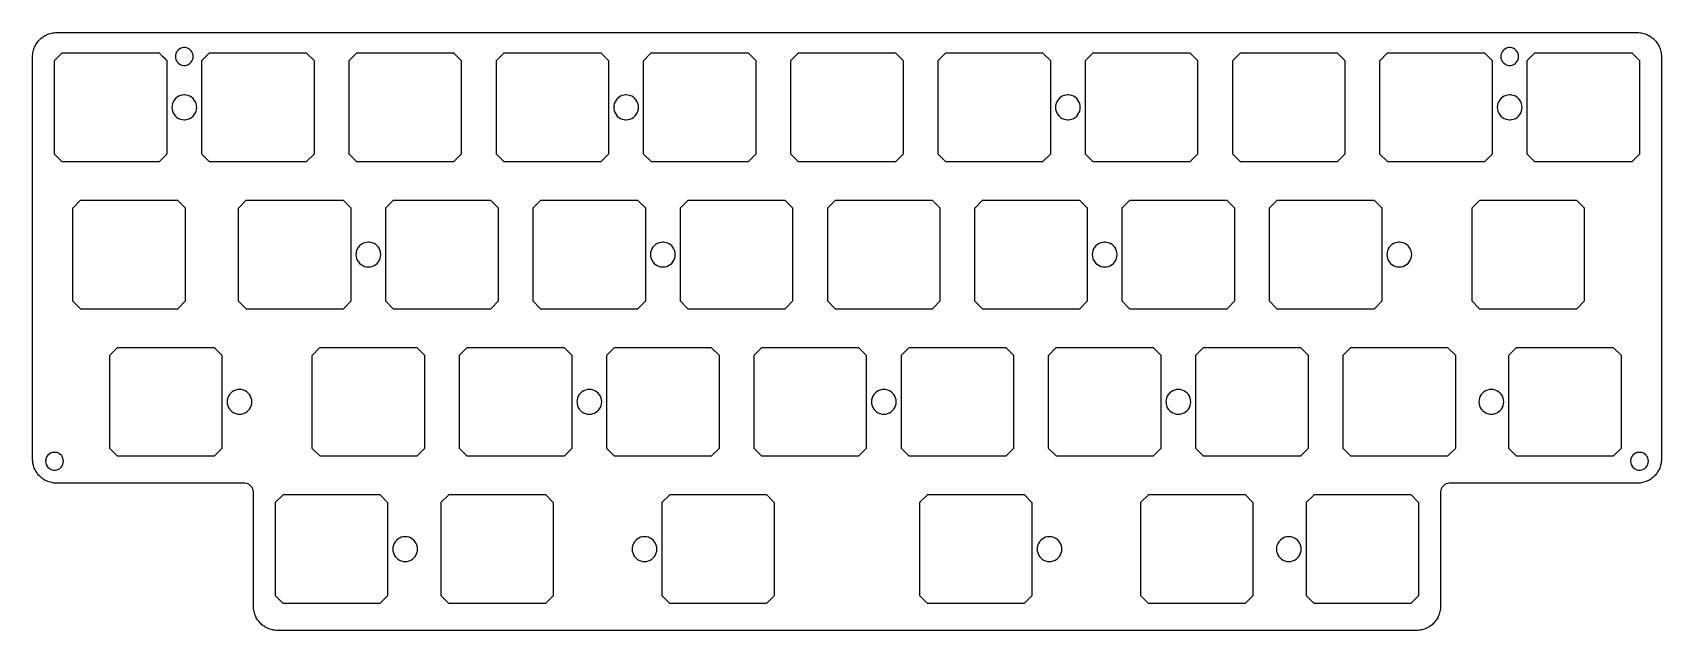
# Model space of a CAD drawing. Extents: x 1.73 to 10.02, y -4.91 to -1.87.
import ezdxf

# ---------------------------------------------------------------- set-up
doc = ezdxf.new("R2010")
doc.units = 0
doc.header["$MEASUREMENT"] = 0
doc.layers.add('BLACK', color=7, linetype='CONTINUOUS')

msp = doc.modelspace()

# ---------------------------------------------------------------- linework, layer by layer
at = {"layer": 'BLACK', "linetype": 'CONTINUOUS'}
for p, q in [((1.75658, -1.91214), (1.7608, -1.90743)), ((1.7608, -1.90743), (1.76098, -1.90723)), ((1.76098, -1.90723), (1.7655, -1.90272)), ((1.7655, -1.90272), (1.7657, -1.90253)), ((1.7657, -1.90253), (1.77041, -1.89832)), ((1.77041, -1.89832), (1.77059, -1.89816)), ((1.77059, -1.89816), (1.77555, -1.89415)), ((1.77555, -1.89415), (1.7758, -1.89396)), ((1.7758, -1.89396), (1.78096, -1.8903)), ((1.78096, -1.8903), (1.78112, -1.89019)), ((1.78112, -1.89019), (1.78647, -1.88672)), ((1.78647, -1.88672), (1.78677, -1.88654)), ((1.78677, -1.88654), (1.79232, -1.88347)), ((1.79232, -1.88347), (1.79246, -1.88339)), ((1.79246, -1.88339), (1.79812, -1.88051)), ((1.79812, -1.88051), (1.79847, -1.88034)), ((1.79847, -1.88034), (1.80438, -1.8779)), ((1.80438, -1.8779), (1.80449, -1.87786)), ((1.80449, -1.87786), (1.81038, -1.87559)), ((1.81038, -1.87559), (1.81078, -1.87546)), ((1.81078, -1.87546), (1.81699, -1.87367)), ((1.81699, -1.87367), (1.81707, -1.87365)), ((1.81707, -1.87365), (1.8231, -1.87203)), ((1.8231, -1.87203), (1.82355, -1.87193)), ((1.82355, -1.87193), (1.83009, -1.87082)), ((1.83009, -1.87082), (1.83014, -1.87081)), ((1.83014, -1.87081), (1.83613, -1.86987)), ((1.83613, -1.86987), (1.83663, -1.86981)), ((1.83663, -1.86981), (1.84414, -1.86939)), ((1.84414, -1.86939), (1.84902, -1.86913)), ((1.84902, -1.86913), (1.84928, -1.86912)), ((1.84928, -1.86912), (1.84954, -1.86911)), ((1.84954, -1.86911), (9.90046, -1.86911)), ((9.90046, -1.86911), (9.90072, -1.86912)), ((9.90072, -1.86912), (9.90583, -1.86939)), ((9.90583, -1.86939), (9.91337, -1.86981)), ((9.91337, -1.86981), (9.91387, -1.86987)), ((9.91387, -1.86987), (9.91986, -1.87081)), ((9.91986, -1.87081), (9.9199, -1.87082)), ((9.9199, -1.87082), (9.92645, -1.87193)), ((9.92645, -1.87193), (9.9269, -1.87203)), ((9.9269, -1.87203), (9.93292, -1.87365)), ((9.93292, -1.87365), (9.93301, -1.87367)), ((9.93301, -1.87367), (9.93922, -1.87546)), ((9.93922, -1.87546), (9.93962, -1.87559)), ((9.93962, -1.87559), (9.94551, -1.87785)), ((9.94551, -1.87785), (9.94562, -1.8779)), ((9.94562, -1.8779), (9.95153, -1.88034)), ((9.95153, -1.88034), (9.95188, -1.88051)), ((9.95188, -1.88051), (9.95753, -1.88339)), ((9.95753, -1.88339), (9.95768, -1.88347)), ((9.95768, -1.88347), (9.96323, -1.88654)), ((9.96323, -1.88654), (9.96354, -1.88672)), ((9.96354, -1.88672), (9.96887, -1.89018)), ((9.96887, -1.89018), (9.96904, -1.8903)), ((9.96904, -1.8903), (9.9742, -1.89396)), ((9.9742, -1.89396), (9.9742, -1.89396)), ((9.9742, -1.89396), (9.97445, -1.89415)), ((9.97445, -1.89415), (9.97941, -1.89816)), ((9.97941, -1.89816), (9.97959, -1.89832)), ((9.97959, -1.89832), (9.9843, -1.90253)), ((9.9843, -1.90253), (9.9843, -1.90253)), ((9.9843, -1.90253), (9.9845, -1.90272)), ((9.9845, -1.90272), (9.98901, -1.90723)), ((9.98901, -1.90723), (9.9892, -1.90743)), ((9.9892, -1.90743), (9.99342, -1.91214)), ((1.72739, -1.99101), (1.7274, -1.99071)), ((1.7274, -1.99071), (1.72766, -1.98589)), ((1.72766, -1.98589), (1.72808, -1.97836)), ((1.72808, -1.97836), (1.72813, -1.97786)), ((1.72813, -1.97786), (1.72908, -1.97187)), ((1.72908, -1.97187), (1.72909, -1.97183)), ((1.72909, -1.97183), (1.7302, -1.96528)), ((1.7302, -1.96528), (1.7303, -1.96483)), ((1.7303, -1.96483), (1.73192, -1.9588)), ((1.73192, -1.9588), (1.73194, -1.95872)), ((1.73194, -1.95872), (1.73373, -1.95252)), ((1.73373, -1.95252), (1.73386, -1.95211)), ((1.73386, -1.95211), (1.73612, -1.94622)), ((1.73612, -1.94622), (1.73617, -1.9461)), ((1.73617, -1.9461), (1.73861, -1.94021)), ((1.73861, -1.94021), (1.73877, -1.93985)), ((1.73877, -1.93985), (1.74166, -1.9342)), ((1.74166, -1.9342), (1.74173, -1.93405)), ((1.74173, -1.93405), (1.7448, -1.9285)), ((1.7448, -1.9285), (1.74498, -1.9282)), ((1.74498, -1.9282), (1.74845, -1.92285)), ((1.74845, -1.92285), (1.74856, -1.92269)), ((1.74856, -1.92269), (1.75223, -1.91753)), ((1.75223, -1.91753), (1.75242, -1.91728)), ((1.75242, -1.91728), (1.75643, -1.91232)), ((1.75643, -1.91232), (1.75658, -1.91214)), ((1.87662, -1.97473), (1.83792, -2.01343)), ((1.87695, -1.9744), (1.87662, -1.97473)), ((1.87662, -1.97473), (1.87662, -1.97473)), ((1.87696, -1.97439), (1.87695, -1.97439)), ((1.87695, -1.97439), (1.87695, -1.9744)), ((1.87697, -1.97439), (1.87696, -1.97439)), ((2.37303, -1.97439), (1.87697, -1.97439)), ((1.87697, -1.97439), (1.87697, -1.97439)), ((2.37304, -1.97439), (2.37303, -1.97439)), ((2.37303, -1.97439), (2.37303, -1.97439)), ((2.37305, -1.97439), (2.37304, -1.97439)), ((2.37305, -1.9744), (2.37305, -1.97439)), ((2.38979, -1.99114), (2.37305, -1.9744)), ((2.45529, -1.98278), (2.45451, -1.99114)), ((2.45654, -1.97839), (2.45529, -1.98278)), ((2.45752, -1.97493), (2.45654, -1.97839)), ((2.45758, -1.97471), (2.45752, -1.97493)), ((2.45752, -1.97493), (2.45752, -1.97493)), ((2.45768, -1.9745), (2.45758, -1.97471)), ((2.46122, -1.9674), (2.45768, -1.9745)), ((2.45768, -1.9745), (2.45768, -1.9745)), ((2.46132, -1.96719), (2.46122, -1.9674)), ((2.46122, -1.9674), (2.46122, -1.9674)), ((2.46146, -1.96701), (2.46132, -1.96719)), ((2.46624, -1.96068), (2.46146, -1.96701)), ((2.46146, -1.96701), (2.46146, -1.96701)), ((2.46638, -1.9605), (2.46624, -1.96068)), ((2.46624, -1.96068), (2.46624, -1.96068)), ((2.46655, -1.96034), (2.46638, -1.9605)), ((2.47242, -1.95499), (2.46655, -1.96034)), ((2.46655, -1.96034), (2.46655, -1.96034)), ((2.47259, -1.95484), (2.47242, -1.95499)), ((2.47242, -1.95499), (2.47242, -1.95499)), ((2.47278, -1.95472), (2.47259, -1.95484)), ((2.47953, -1.95054), (2.47278, -1.95472)), ((2.47278, -1.95472), (2.47278, -1.95472)), ((2.47972, -1.95042), (2.47953, -1.95054)), ((2.47953, -1.95054), (2.47953, -1.95054)), ((2.47994, -1.95034), (2.47972, -1.95042)), ((2.48734, -1.94747), (2.47994, -1.95034)), ((2.47994, -1.95034), (2.47994, -1.95034)), ((2.48755, -1.94739), (2.48734, -1.94747)), ((2.48734, -1.94747), (2.48734, -1.94747)), ((2.48778, -1.94735), (2.48755, -1.94739)), ((2.49558, -1.94589), (2.48778, -1.94735)), ((2.48778, -1.94735), (2.48778, -1.94735)), ((2.4958, -1.94585), (2.49558, -1.94589)), ((2.49558, -1.94589), (2.49558, -1.94589)), ((2.5042, -1.94585), (2.4958, -1.94585)), ((2.50442, -1.94589), (2.5042, -1.94585)), ((2.51222, -1.94735), (2.50442, -1.94589)), ((2.50442, -1.94589), (2.50442, -1.94589)), ((2.51245, -1.94739), (2.51222, -1.94735)), ((2.51222, -1.94735), (2.51222, -1.94735)), ((2.51266, -1.94747), (2.51245, -1.94739)), ((2.52006, -1.95034), (2.51266, -1.94747)), ((2.51266, -1.94747), (2.51266, -1.94747)), ((2.52028, -1.95042), (2.52006, -1.95034)), ((2.52006, -1.95034), (2.52006, -1.95034)), ((2.52047, -1.95054), (2.52028, -1.95042)), ((2.52588, -1.95389), (2.52047, -1.95054)), ((2.52047, -1.95054), (2.52047, -1.95054)), ((2.52741, -1.95484), (2.52588, -1.95389)), ((2.52758, -1.95499), (2.52741, -1.95484)), ((2.53345, -1.96034), (2.52758, -1.95499)), ((2.52758, -1.95499), (2.52758, -1.95499)), ((2.53362, -1.9605), (2.53345, -1.96034)), ((2.53345, -1.96034), (2.53345, -1.96034)), ((2.53868, -1.96719), (2.53362, -1.9605)), ((2.54242, -1.97471), (2.53868, -1.96719)), ((2.54471, -1.98278), (2.54242, -1.97471)), ((2.54549, -1.99114), (2.54471, -1.98278)), ((2.62662, -1.97473), (2.58792, -2.01343)), ((2.62695, -1.9744), (2.62662, -1.97473)), ((2.62662, -1.97473), (2.62662, -1.97473)), ((2.62696, -1.97439), (2.62695, -1.97439)), ((2.62695, -1.97439), (2.62695, -1.9744)), ((2.62697, -1.97439), (2.62696, -1.97439)), ((3.12303, -1.97439), (2.62697, -1.97439)), ((2.62697, -1.97439), (2.62697, -1.97439)), ((3.12304, -1.97439), (3.12303, -1.97439)), ((3.12303, -1.97439), (3.12303, -1.97439)), ((3.12305, -1.97439), (3.12304, -1.97439)), ((3.12305, -1.9744), (3.12305, -1.97439)), ((3.16241, -2.01376), (3.12305, -1.9744)), ((3.37662, -1.97473), (3.33792, -2.01343)), ((3.37695, -1.9744), (3.37662, -1.97473)), ((3.37662, -1.97473), (3.37662, -1.97473)), ((3.37696, -1.97439), (3.37695, -1.97439)), ((3.37695, -1.97439), (3.37695, -1.9744)), ((3.37697, -1.97439), (3.37696, -1.97439)), ((3.87303, -1.97439), (3.37697, -1.97439)), ((3.37697, -1.97439), (3.37697, -1.97439)), ((3.87304, -1.97439), (3.87303, -1.97439)), ((3.87303, -1.97439), (3.87303, -1.97439)), ((3.87305, -1.97439), (3.87304, -1.97439)), ((3.87305, -1.9744), (3.87305, -1.97439)), ((3.91241, -2.01376), (3.87305, -1.9744)), ((4.12662, -1.97473), (4.08792, -2.01343)), ((4.12695, -1.9744), (4.12662, -1.97473)), ((4.12662, -1.97473), (4.12662, -1.97473)), ((4.12696, -1.97439), (4.12695, -1.97439)), ((4.12695, -1.97439), (4.12695, -1.9744)), ((4.12697, -1.97439), (4.12696, -1.97439)), ((4.62303, -1.97439), (4.12697, -1.97439)), ((4.12697, -1.97439), (4.12697, -1.97439)), ((4.62304, -1.97439), (4.62303, -1.97439)), ((4.62303, -1.97439), (4.62303, -1.97439)), ((4.62305, -1.97439), (4.62304, -1.97439)), ((4.62305, -1.9744), (4.62305, -1.97439)), ((4.66241, -2.01376), (4.62305, -1.9744)), ((4.87662, -1.97473), (4.83792, -2.01343)), ((4.87695, -1.9744), (4.87662, -1.97473)), ((4.87662, -1.97473), (4.87662, -1.97473)), ((4.87696, -1.97439), (4.87695, -1.97439)), ((4.87695, -1.97439), (4.87695, -1.9744)), ((4.87697, -1.97439), (4.87696, -1.97439)), ((5.37303, -1.97439), (4.87697, -1.97439)), ((4.87697, -1.97439), (4.87697, -1.97439)), ((5.37304, -1.97439), (5.37303, -1.97439)), ((5.37303, -1.97439), (5.37303, -1.97439)), ((5.37305, -1.97439), (5.37304, -1.97439)), ((5.37305, -1.9744), (5.37305, -1.97439)), ((5.41241, -2.01376), (5.37305, -1.9744)), ((5.62662, -1.97473), (5.58792, -2.01343)), ((5.62695, -1.9744), (5.62662, -1.97473)), ((5.62662, -1.97473), (5.62662, -1.97473)), ((5.62696, -1.97439), (5.62695, -1.97439)), ((5.62695, -1.97439), (5.62695, -1.9744)), ((5.62697, -1.97439), (5.62696, -1.97439)), ((6.12303, -1.97439), (5.62697, -1.97439)), ((5.62697, -1.97439), (5.62697, -1.97439)), ((6.12304, -1.97439), (6.12303, -1.97439)), ((6.12303, -1.97439), (6.12303, -1.97439)), ((6.12305, -1.97439), (6.12304, -1.97439)), ((6.12305, -1.9744), (6.12305, -1.97439)), ((6.16241, -2.01376), (6.12305, -1.9744)), ((6.37662, -1.97473), (6.33792, -2.01343)), ((6.37695, -1.9744), (6.37662, -1.97473)), ((6.37662, -1.97473), (6.37662, -1.97473)), ((6.37696, -1.97439), (6.37695, -1.97439)), ((6.37695, -1.97439), (6.37695, -1.9744)), ((6.37697, -1.97439), (6.37696, -1.97439)), ((6.87303, -1.97439), (6.37697, -1.97439)), ((6.37697, -1.97439), (6.37697, -1.97439)), ((6.87304, -1.97439), (6.87303, -1.97439)), ((6.87303, -1.97439), (6.87303, -1.97439)), ((6.87305, -1.97439), (6.87304, -1.97439)), ((6.87305, -1.9744), (6.87305, -1.97439)), ((6.91241, -2.01376), (6.87305, -1.9744)), ((7.12662, -1.97473), (7.08792, -2.01343)), ((7.12695, -1.9744), (7.12662, -1.97473)), ((7.12662, -1.97473), (7.12662, -1.97473)), ((7.12696, -1.97439), (7.12695, -1.97439)), ((7.12695, -1.97439), (7.12695, -1.9744)), ((7.12697, -1.97439), (7.12696, -1.97439)), ((7.62303, -1.97439), (7.12697, -1.97439)), ((7.12697, -1.97439), (7.12697, -1.97439)), ((7.62304, -1.97439), (7.62303, -1.97439)), ((7.62303, -1.97439), (7.62303, -1.97439)), ((7.62305, -1.97439), (7.62304, -1.97439)), ((7.62305, -1.9744), (7.62305, -1.97439)), ((7.66241, -2.01376), (7.62305, -1.9744)), ((7.87662, -1.97473), (7.83792, -2.01343)), ((7.87695, -1.9744), (7.87662, -1.97473)), ((7.87662, -1.97473), (7.87662, -1.97473)), ((7.87696, -1.97439), (7.87695, -1.97439)), ((7.87695, -1.97439), (7.87695, -1.9744)), ((7.87697, -1.97439), (7.87696, -1.97439)), ((8.37303, -1.97439), (7.87697, -1.97439)), ((7.87697, -1.97439), (7.87697, -1.97439)), ((8.37304, -1.97439), (8.37303, -1.97439)), ((8.37303, -1.97439), (8.37303, -1.97439)), ((8.37305, -1.97439), (8.37304, -1.97439)), ((8.37305, -1.9744), (8.37305, -1.97439)), ((8.41241, -2.01376), (8.37305, -1.9744)), ((8.62662, -1.97473), (8.58792, -2.01343)), ((8.62695, -1.9744), (8.62662, -1.97473)), ((8.62662, -1.97473), (8.62662, -1.97473)), ((8.62696, -1.97439), (8.62695, -1.97439)), ((8.62695, -1.97439), (8.62695, -1.9744)), ((8.62697, -1.97439), (8.62696, -1.97439)), ((9.12303, -1.97439), (8.62697, -1.97439)), ((8.62697, -1.97439), (8.62697, -1.97439)), ((9.12304, -1.97439), (9.12303, -1.97439)), ((9.12303, -1.97439), (9.12303, -1.97439)), ((9.12305, -1.97439), (9.12304, -1.97439)), ((9.12305, -1.9744), (9.12305, -1.97439)), ((9.13979, -1.99114), (9.12305, -1.9744)), ((9.20529, -1.98278), (9.20451, -1.99114)), ((9.20654, -1.97839), (9.20529, -1.98278)), ((9.20752, -1.97493), (9.20654, -1.97839)), ((9.20758, -1.97471), (9.20752, -1.97493)), ((9.20752, -1.97493), (9.20752, -1.97493)), ((9.20768, -1.9745), (9.20758, -1.97471)), ((9.21122, -1.9674), (9.20768, -1.9745)), ((9.20768, -1.9745), (9.20768, -1.9745)), ((9.21132, -1.96719), (9.21122, -1.9674)), ((9.21122, -1.9674), (9.21122, -1.9674)), ((9.21146, -1.96701), (9.21132, -1.96719)), ((9.21624, -1.96068), (9.21146, -1.96701)), ((9.21146, -1.96701), (9.21146, -1.96701)), ((9.21638, -1.9605), (9.21624, -1.96068)), ((9.21624, -1.96068), (9.21624, -1.96068)), ((9.21655, -1.96034), (9.21638, -1.9605)), ((9.22242, -1.95499), (9.21655, -1.96034)), ((9.21655, -1.96034), (9.21655, -1.96034)), ((9.22259, -1.95484), (9.22242, -1.95499)), ((9.22242, -1.95499), (9.22242, -1.95499)), ((9.22278, -1.95472), (9.22259, -1.95484)), ((9.22953, -1.95054), (9.22278, -1.95472)), ((9.22278, -1.95472), (9.22278, -1.95472)), ((9.22972, -1.95042), (9.22953, -1.95054)), ((9.22953, -1.95054), (9.22953, -1.95054)), ((9.22994, -1.95034), (9.22972, -1.95042)), ((9.23734, -1.94747), (9.22994, -1.95034)), ((9.22994, -1.95034), (9.22994, -1.95034)), ((9.23755, -1.94739), (9.23734, -1.94747)), ((9.23734, -1.94747), (9.23734, -1.94747)), ((9.23778, -1.94735), (9.23755, -1.94739)), ((9.24558, -1.94589), (9.23778, -1.94735)), ((9.23778, -1.94735), (9.23778, -1.94735)), ((9.2458, -1.94585), (9.24558, -1.94589)), ((9.24558, -1.94589), (9.24558, -1.94589)), ((9.2542, -1.94585), (9.2458, -1.94585)), ((9.25442, -1.94589), (9.2542, -1.94585)), ((9.26222, -1.94735), (9.25442, -1.94589)), ((9.25442, -1.94589), (9.25442, -1.94589)), ((9.26245, -1.94739), (9.26222, -1.94735)), ((9.26222, -1.94735), (9.26222, -1.94735)), ((9.26266, -1.94747), (9.26245, -1.94739)), ((9.27006, -1.95034), (9.26266, -1.94747)), ((9.26266, -1.94747), (9.26266, -1.94747)), ((9.27028, -1.95042), (9.27006, -1.95034)), ((9.27006, -1.95034), (9.27006, -1.95034)), ((9.27047, -1.95054), (9.27028, -1.95042)), ((9.27588, -1.95389), (9.27047, -1.95054)), ((9.27047, -1.95054), (9.27047, -1.95054)), ((9.27741, -1.95484), (9.27588, -1.95389)), ((9.27758, -1.95499), (9.27741, -1.95484)), ((9.28345, -1.96034), (9.27758, -1.95499)), ((9.27758, -1.95499), (9.27758, -1.95499)), ((9.28362, -1.9605), (9.28345, -1.96034)), ((9.28345, -1.96034), (9.28345, -1.96034)), ((9.28868, -1.96719), (9.28362, -1.9605)), ((9.29242, -1.97471), (9.28868, -1.96719)), ((9.29471, -1.98278), (9.29242, -1.97471)), ((9.29549, -1.99114), (9.29471, -1.98278)), ((9.37662, -1.97473), (9.33792, -2.01343)), ((9.37695, -1.9744), (9.37662, -1.97473)), ((9.37662, -1.97473), (9.37662, -1.97473)), ((9.37696, -1.97439), (9.37695, -1.97439)), ((9.37695, -1.97439), (9.37695, -1.9744)), ((9.37697, -1.97439), (9.37696, -1.97439)), ((9.87303, -1.97439), (9.37697, -1.97439)), ((9.37697, -1.97439), (9.37697, -1.97439)), ((9.87304, -1.97439), (9.87303, -1.97439)), ((9.87303, -1.97439), (9.87303, -1.97439)), ((9.87305, -1.97439), (9.87304, -1.97439)), ((9.87305, -1.9744), (9.87305, -1.97439)), ((9.91241, -2.01376), (9.87305, -1.9744)), ((9.99342, -1.91214), (9.99357, -1.91233)), ((9.99357, -1.91233), (9.99758, -1.91728)), ((9.99758, -1.91728), (9.99777, -1.91753)), ((9.99777, -1.91753), (10.0014, -1.92269)), ((10.0014, -1.92269), (10.0015, -1.92286)), ((10.0015, -1.92286), (10.005, -1.9282)), ((10.005, -1.9282), (10.0052, -1.9285)), ((10.0052, -1.9285), (10.0052, -1.9285)), ((10.0052, -1.9285), (10.0083, -1.93405)), ((10.0083, -1.93405), (10.0083, -1.9342)), ((10.0083, -1.9342), (10.0112, -1.93985)), ((10.0112, -1.93985), (10.0114, -1.94021)), ((10.0114, -1.94021), (10.0138, -1.9461)), ((10.0138, -1.9461), (10.0139, -1.94622)), ((10.0139, -1.94622), (10.0161, -1.95211)), ((10.0161, -1.95211), (10.0163, -1.95252)), ((10.0163, -1.95252), (10.0181, -1.95872)), ((10.0181, -1.95872), (10.0181, -1.95881)), ((10.0181, -1.95881), (10.0197, -1.96483)), ((10.0197, -1.96483), (10.0198, -1.96528)), ((10.0198, -1.96528), (10.0209, -1.97183)), ((10.0209, -1.97183), (10.0209, -1.97188)), ((10.0209, -1.97188), (10.0219, -1.97786)), ((10.0219, -1.97786), (10.0219, -1.97836)), ((10.0219, -1.97836), (10.0223, -1.98591)), ((10.0223, -1.98591), (10.0223, -1.98592)), ((10.0223, -1.98592), (10.0226, -1.99101)), ((1.72738, -1.99127), (1.72739, -1.99101)), ((1.72738, -2.48622), (1.72738, -1.99127)), ((1.83759, -2.01376), (1.83758, -2.01376)), ((1.83758, -2.01376), (1.83758, -2.01377)), ((1.83758, -2.01377), (1.83758, -2.01377)), ((1.83758, -2.01377), (1.83758, -2.01378)), ((1.83758, -2.01378), (1.83758, -2.01378)), ((1.83758, -2.01378), (1.83758, -2.48622)), ((1.83792, -2.01343), (1.83759, -2.01376)), ((1.83792, -2.01343), (1.83792, -2.01343)), ((2.40235, -2.0037), (2.38979, -1.99114)), ((2.40352, -2.00456), (2.40235, -2.0037)), ((2.40474, -2.005), (2.40352, -2.00456)), ((2.40489, -2.00505), (2.40474, -2.005)), ((2.40494, -2.00506), (2.40489, -2.00505)), ((2.40495, -2.00511), (2.40494, -2.00506)), ((2.40544, -2.00648), (2.40495, -2.00511)), ((2.405, -2.00498), (2.40498, -2.00498)), ((2.40498, -2.00498), (2.40498, -2.005)), ((2.40498, -2.005), (2.40498, -2.00502)), ((2.40498, -2.00502), (2.405, -2.00502)), ((2.40502, -2.00498), (2.405, -2.00498)), ((2.405, -2.00498), (2.405, -2.00498)), ((2.405, -2.00502), (2.405, -2.00502)), ((2.405, -2.00502), (2.40502, -2.00502)), ((2.40502, -2.005), (2.40502, -2.00498)), ((2.40502, -2.00502), (2.40502, -2.005)), ((2.40631, -2.00766), (2.40544, -2.00648)), ((2.41241, -2.01376), (2.40631, -2.00766)), ((2.41242, -2.01376), (2.41241, -2.01376)), ((2.41242, -2.01377), (2.41242, -2.01376)), ((2.41242, -2.01378), (2.41242, -2.01377)), ((2.41242, -2.25), (2.41242, -2.01378)), ((2.41242, -2.01378), (2.41242, -2.01378)), ((2.45451, -1.99114), (2.45529, -1.9995)), ((2.45529, -1.9995), (2.45535, -1.99972)), ((2.45535, -1.99972), (2.45535, -1.99972)), ((2.45535, -1.99972), (2.45727, -2.00648)), ((2.45727, -2.00648), (2.45758, -2.00757)), ((2.45758, -2.00757), (2.45768, -2.00778)), ((2.45768, -2.00778), (2.45768, -2.00778)), ((2.45768, -2.00778), (2.46068, -2.01379)), ((2.46068, -2.01379), (2.46132, -2.01509)), ((2.46132, -2.01509), (2.46146, -2.01527)), ((2.46146, -2.01527), (2.46146, -2.01527)), ((2.46146, -2.01527), (2.46578, -2.02099)), ((2.46578, -2.02099), (2.46638, -2.02179)), ((2.46638, -2.02179), (2.46655, -2.02194)), ((2.46655, -2.02194), (2.46655, -2.02194)), ((2.46655, -2.02194), (2.47242, -2.02729)), ((2.47242, -2.02729), (2.47242, -2.02729)), ((2.47242, -2.02729), (2.47259, -2.02744)), ((2.47259, -2.02744), (2.47972, -2.03186)), ((2.47972, -2.03186), (2.47994, -2.03194)), ((2.47994, -2.03194), (2.47994, -2.03194)), ((2.47994, -2.03194), (2.48276, -2.03304)), ((2.48276, -2.03304), (2.48755, -2.03489)), ((2.48755, -2.03489), (2.4958, -2.03644)), ((2.4958, -2.03644), (2.50397, -2.03644)), ((2.50397, -2.03644), (2.5042, -2.03644)), ((2.5042, -2.03644), (2.51245, -2.03489)), ((2.51245, -2.03489), (2.52028, -2.03186)), ((2.52028, -2.03186), (2.52741, -2.02744)), ((2.52741, -2.02744), (2.53362, -2.02179)), ((2.53362, -2.02179), (2.53868, -2.01509)), ((2.53868, -2.01509), (2.54242, -2.00757)), ((2.54242, -2.00757), (2.54471, -1.9995)), ((2.54471, -1.9995), (2.54549, -1.99114)), ((2.58759, -2.01376), (2.58758, -2.01376)), ((2.58758, -2.01376), (2.58758, -2.01377)), ((2.58758, -2.01377), (2.58758, -2.01377)), ((2.58758, -2.01377), (2.58758, -2.01378)), ((2.58758, -2.01378), (2.58758, -2.01378)), ((2.58758, -2.01378), (2.58758, -2.48622)), ((2.58792, -2.01343), (2.58759, -2.01376)), ((2.58792, -2.01343), (2.58792, -2.01343)), ((3.16242, -2.01376), (3.16241, -2.01376)), ((3.16242, -2.01377), (3.16242, -2.01376)), ((3.16242, -2.01378), (3.16242, -2.01377)), ((3.16242, -2.48622), (3.16242, -2.01378)), ((3.16242, -2.01378), (3.16242, -2.01378)), ((3.33759, -2.01376), (3.33758, -2.01376)), ((3.33758, -2.01376), (3.33758, -2.01377)), ((3.33758, -2.01377), (3.33758, -2.01377)), ((3.33758, -2.01377), (3.33758, -2.01378)), ((3.33758, -2.01378), (3.33758, -2.01378)), ((3.33758, -2.01378), (3.33758, -2.48622)), ((3.33792, -2.01343), (3.33759, -2.01376)), ((3.33792, -2.01343), (3.33792, -2.01343)), ((3.91242, -2.01376), (3.91241, -2.01376)), ((3.91242, -2.01377), (3.91242, -2.01376)), ((3.91242, -2.01378), (3.91242, -2.01377)), ((3.91242, -2.48622), (3.91242, -2.01378)), ((3.91242, -2.01378), (3.91242, -2.01378)), ((4.08759, -2.01376), (4.08758, -2.01376)), ((4.08758, -2.01376), (4.08758, -2.01377)), ((4.08758, -2.01377), (4.08758, -2.01377)), ((4.08758, -2.01377), (4.08758, -2.01378)), ((4.08758, -2.01378), (4.08758, -2.01378)), ((4.08758, -2.01378), (4.08758, -2.48622)), ((4.08792, -2.01343), (4.08759, -2.01376)), ((4.08792, -2.01343), (4.08792, -2.01343)), ((4.66242, -2.01376), (4.66241, -2.01376)), ((4.66242, -2.01377), (4.66242, -2.01376)), ((4.66242, -2.01378), (4.66242, -2.01377)), ((4.66242, -2.25), (4.66242, -2.01378)), ((4.66242, -2.01378), (4.66242, -2.01378)), ((4.83759, -2.01376), (4.83758, -2.01376)), ((4.83758, -2.01376), (4.83758, -2.01377)), ((4.83758, -2.01377), (4.83758, -2.01377)), ((4.83758, -2.01377), (4.83758, -2.01378)), ((4.83758, -2.01378), (4.83758, -2.01378)), ((4.83758, -2.01378), (4.83758, -2.48622)), ((4.83792, -2.01343), (4.83759, -2.01376)), ((4.83792, -2.01343), (4.83792, -2.01343)), ((5.41242, -2.01376), (5.41241, -2.01376)), ((5.41242, -2.01377), (5.41242, -2.01376)), ((5.41242, -2.01378), (5.41242, -2.01377)), ((5.41242, -2.48622), (5.41242, -2.01378)), ((5.41242, -2.01378), (5.41242, -2.01378)), ((5.58759, -2.01376), (5.58758, -2.01376)), ((5.58758, -2.01376), (5.58758, -2.01377)), ((5.58758, -2.01377), (5.58758, -2.01377)), ((5.58758, -2.01377), (5.58758, -2.01378)), ((5.58758, -2.01378), (5.58758, -2.01378)), ((5.58758, -2.01378), (5.58758, -2.48622)), ((5.58792, -2.01343), (5.58759, -2.01376)), ((5.58792, -2.01343), (5.58792, -2.01343)), ((6.16242, -2.01376), (6.16241, -2.01376)), ((6.16242, -2.01377), (6.16242, -2.01376)), ((6.16242, -2.01378), (6.16242, -2.01377)), ((6.16242, -2.48622), (6.16242, -2.01378)), ((6.16242, -2.01378), (6.16242, -2.01378)), ((6.33759, -2.01376), (6.33758, -2.01376)), ((6.33758, -2.01376), (6.33758, -2.01377)), ((6.33758, -2.01377), (6.33758, -2.01377)), ((6.33758, -2.01377), (6.33758, -2.01378)), ((6.33758, -2.01378), (6.33758, -2.01378)), ((6.33758, -2.01378), (6.33758, -2.48622)), ((6.33792, -2.01343), (6.33759, -2.01376)), ((6.33792, -2.01343), (6.33792, -2.01343)), ((6.91242, -2.01376), (6.91241, -2.01376)), ((6.91242, -2.01377), (6.91242, -2.01376)), ((6.91242, -2.01378), (6.91242, -2.01377)), ((6.91242, -2.25), (6.91242, -2.01378)), ((6.91242, -2.01378), (6.91242, -2.01378)), ((7.08759, -2.01376), (7.08758, -2.01376)), ((7.08758, -2.01376), (7.08758, -2.01377)), ((7.08758, -2.01377), (7.08758, -2.01377)), ((7.08758, -2.01377), (7.08758, -2.01378)), ((7.08758, -2.01378), (7.08758, -2.01378)), ((7.08758, -2.01378), (7.08758, -2.48622)), ((7.08792, -2.01343), (7.08759, -2.01376)), ((7.08792, -2.01343), (7.08792, -2.01343)), ((7.66242, -2.01376), (7.66241, -2.01376)), ((7.66242, -2.01377), (7.66242, -2.01376)), ((7.66242, -2.01378), (7.66242, -2.01377)), ((7.66242, -2.48622), (7.66242, -2.01378)), ((7.66242, -2.01378), (7.66242, -2.01378)), ((7.83759, -2.01376), (7.83758, -2.01376)), ((7.83758, -2.01376), (7.83758, -2.01377)), ((7.83758, -2.01377), (7.83758, -2.01377)), ((7.83758, -2.01377), (7.83758, -2.01378)), ((7.83758, -2.01378), (7.83758, -2.01378)), ((7.83758, -2.01378), (7.83758, -2.48622)), ((7.83792, -2.01343), (7.83759, -2.01376)), ((7.83792, -2.01343), (7.83792, -2.01343)), ((8.41242, -2.01376), (8.41241, -2.01376)), ((8.41242, -2.01377), (8.41242, -2.01376)), ((8.41242, -2.01378), (8.41242, -2.01377)), ((8.41242, -2.48622), (8.41242, -2.01378)), ((8.41242, -2.01378), (8.41242, -2.01378)), ((8.58759, -2.01376), (8.58758, -2.01376)), ((8.58758, -2.01376), (8.58758, -2.01377)), ((8.58758, -2.01377), (8.58758, -2.01377)), ((8.58758, -2.01377), (8.58758, -2.01378)), ((8.58758, -2.01378), (8.58758, -2.01378)), ((8.58758, -2.01378), (8.58758, -2.48622)), ((8.58792, -2.01343), (8.58759, -2.01376)), ((8.58792, -2.01343), (8.58792, -2.01343)), ((9.16241, -2.01376), (9.13979, -1.99114)), ((9.16242, -2.01376), (9.16241, -2.01376)), ((9.16242, -2.01377), (9.16242, -2.01376)), ((9.16242, -2.01378), (9.16242, -2.01377)), ((9.16242, -2.25), (9.16242, -2.01378)), ((9.16242, -2.01378), (9.16242, -2.01378)), ((9.20451, -1.99114), (9.20529, -1.9995)), ((9.20529, -1.9995), (9.20535, -1.99972)), ((9.20535, -1.99972), (9.20535, -1.99972)), ((9.20535, -1.99972), (9.20727, -2.00648)), ((9.20727, -2.00648), (9.20758, -2.00757)), ((9.20758, -2.00757), (9.20768, -2.00778)), ((9.20768, -2.00778), (9.20768, -2.00778)), ((9.20768, -2.00778), (9.21068, -2.01379)), ((9.21068, -2.01379), (9.21132, -2.01509)), ((9.21132, -2.01509), (9.21146, -2.01527)), ((9.21146, -2.01527), (9.21146, -2.01527)), ((9.21146, -2.01527), (9.21578, -2.02099)), ((9.21578, -2.02099), (9.21638, -2.02179)), ((9.21638, -2.02179), (9.21655, -2.02194)), ((9.21655, -2.02194), (9.21655, -2.02194)), ((9.21655, -2.02194), (9.22242, -2.02729)), ((9.22242, -2.02729), (9.22242, -2.02729)), ((9.22242, -2.02729), (9.22259, -2.02744)), ((9.22259, -2.02744), (9.22972, -2.03186)), ((9.22972, -2.03186), (9.22994, -2.03194)), ((9.22994, -2.03194), (9.22994, -2.03194)), ((9.22994, -2.03194), (9.23276, -2.03304)), ((9.23276, -2.03304), (9.23755, -2.03489)), ((9.23755, -2.03489), (9.2458, -2.03644)), ((9.2458, -2.03644), (9.25397, -2.03644)), ((9.25397, -2.03644), (9.2542, -2.03644)), ((9.2542, -2.03644), (9.26245, -2.03489)), ((9.26245, -2.03489), (9.27028, -2.03186)), ((9.27028, -2.03186), (9.27741, -2.02744)), ((9.27741, -2.02744), (9.28362, -2.02179)), ((9.28362, -2.02179), (9.28868, -2.01509)), ((9.28868, -2.01509), (9.29242, -2.00757)), ((9.29242, -2.00757), (9.29471, -1.9995)), ((9.29471, -1.9995), (9.29549, -1.99114)), ((9.33759, -2.01376), (9.33758, -2.01376)), ((9.33758, -2.01376), (9.33758, -2.01377)), ((9.33758, -2.01377), (9.33758, -2.01377)), ((9.33758, -2.01377), (9.33758, -2.01378)), ((9.33758, -2.01378), (9.33758, -2.01378)), ((9.33758, -2.01378), (9.33758, -2.48622)), ((9.33792, -2.01343), (9.33759, -2.01376)), ((9.33792, -2.01343), (9.33792, -2.01343)), ((9.91242, -2.01376), (9.91241, -2.01376)), ((9.91242, -2.01377), (9.91242, -2.01376)), ((9.91242, -2.01378), (9.91242, -2.01377)), ((9.91242, -2.48622), (9.91242, -2.01378)), ((9.91242, -2.01378), (9.91242, -2.01378)), ((10.0226, -1.99101), (10.0226, -1.99127)), ((10.0226, -1.99127), (10.0226, -4.04219)), ((2.43984, -2.23066), (2.43762, -2.23992)), ((2.43989, -2.23047), (2.43984, -2.23066)), ((2.43984, -2.23066), (2.43984, -2.23066)), ((2.43996, -2.23029), (2.43989, -2.23047)), ((2.44361, -2.22148), (2.43996, -2.23029)), ((2.43996, -2.23029), (2.43996, -2.23029)), ((2.44368, -2.2213), (2.44361, -2.22148)), ((2.44361, -2.22148), (2.44361, -2.22148)), ((2.44378, -2.22114), (2.44368, -2.2213)), ((2.44876, -2.21301), (2.44378, -2.22114)), ((2.44378, -2.22114), (2.44378, -2.22114)), ((2.44886, -2.21285), (2.44876, -2.21301)), ((2.44876, -2.21301), (2.44876, -2.21301)), ((2.44899, -2.2127), (2.44886, -2.21285)), ((2.45518, -2.20545), (2.44899, -2.2127)), ((2.44899, -2.2127), (2.44899, -2.2127)), ((2.45531, -2.20531), (2.45518, -2.20545)), ((2.45518, -2.20545), (2.45518, -2.20545)), ((2.45545, -2.20518), (2.45531, -2.20531)), ((2.4627, -2.19899), (2.45545, -2.20518)), ((2.45545, -2.20518), (2.45545, -2.20518)), ((2.46285, -2.19886), (2.4627, -2.19899)), ((2.4627, -2.19899), (2.4627, -2.19899)), ((2.46301, -2.19876), (2.46285, -2.19886)), ((2.47114, -2.19378), (2.46301, -2.19876)), ((2.46301, -2.19876), (2.46301, -2.19876)), ((2.4713, -2.19368), (2.47114, -2.19378)), ((2.47114, -2.19378), (2.47114, -2.19378)), ((2.47148, -2.19361), (2.4713, -2.19368)), ((2.48029, -2.18996), (2.47148, -2.19361)), ((2.47148, -2.19361), (2.47148, -2.19361)), ((2.48047, -2.18989), (2.48029, -2.18996)), ((2.48029, -2.18996), (2.48029, -2.18996)), ((2.48066, -2.18984), (2.48047, -2.18989)), ((2.48992, -2.18762), (2.48066, -2.18984)), ((2.48066, -2.18984), (2.48066, -2.18984)), ((2.49011, -2.18757), (2.48992, -2.18762)), ((2.48992, -2.18762), (2.48992, -2.18762)), ((2.49031, -2.18756), (2.49011, -2.18757)), ((2.49743, -2.187), (2.49031, -2.18756)), ((2.49031, -2.18756), (2.49031, -2.18756)), ((2.49752, -2.18699), (2.49743, -2.187)), ((2.49743, -2.187), (2.49743, -2.187)), ((2.50248, -2.18699), (2.49752, -2.18699)), ((2.50257, -2.187), (2.50248, -2.18699)), ((2.50969, -2.18756), (2.50257, -2.187)), ((2.50257, -2.187), (2.50257, -2.187)), ((2.50989, -2.18757), (2.50969, -2.18756)), ((2.50969, -2.18756), (2.50969, -2.18756)), ((2.51008, -2.18762), (2.50989, -2.18757)), ((2.51934, -2.18984), (2.51008, -2.18762)), ((2.51008, -2.18762), (2.51008, -2.18762)), ((2.51953, -2.18989), (2.51934, -2.18984)), ((2.51934, -2.18984), (2.51934, -2.18984)), ((2.5287, -2.19368), (2.51953, -2.18989)), ((2.53715, -2.19886), (2.5287, -2.19368)), ((2.54469, -2.20531), (2.53715, -2.19886)), ((2.55114, -2.21285), (2.54469, -2.20531)), ((2.55632, -2.2213), (2.55114, -2.21285)), ((2.56011, -2.23047), (2.55632, -2.2213)), ((2.56243, -2.24011), (2.56011, -2.23047)), ((4.68984, -2.23066), (4.68762, -2.23992)), ((4.68989, -2.23047), (4.68984, -2.23066)), ((4.68984, -2.23066), (4.68984, -2.23066)), ((4.68996, -2.23029), (4.68989, -2.23047)), ((4.69361, -2.22148), (4.68996, -2.23029)), ((4.68996, -2.23029), (4.68996, -2.23029)), ((4.69368, -2.2213), (4.69361, -2.22148)), ((4.69361, -2.22148), (4.69361, -2.22148)), ((4.69378, -2.22114), (4.69368, -2.2213)), ((4.69876, -2.21301), (4.69378, -2.22114)), ((4.69378, -2.22114), (4.69378, -2.22114)), ((4.69886, -2.21285), (4.69876, -2.21301)), ((4.69876, -2.21301), (4.69876, -2.21301)), ((4.69899, -2.2127), (4.69886, -2.21285)), ((4.70518, -2.20545), (4.69899, -2.2127)), ((4.69899, -2.2127), (4.69899, -2.2127)), ((4.70531, -2.20531), (4.70518, -2.20545)), ((4.70518, -2.20545), (4.70518, -2.20545)), ((4.70545, -2.20518), (4.70531, -2.20531)), ((4.7127, -2.19899), (4.70545, -2.20518)), ((4.70545, -2.20518), (4.70545, -2.20518)), ((4.71285, -2.19886), (4.7127, -2.19899)), ((4.7127, -2.19899), (4.7127, -2.19899)), ((4.71301, -2.19876), (4.71285, -2.19886)), ((4.72114, -2.19378), (4.71301, -2.19876)), ((4.71301, -2.19876), (4.71301, -2.19876)), ((4.7213, -2.19368), (4.72114, -2.19378)), ((4.72114, -2.19378), (4.72114, -2.19378)), ((4.72148, -2.19361), (4.7213, -2.19368)), ((4.73029, -2.18996), (4.72148, -2.19361)), ((4.72148, -2.19361), (4.72148, -2.19361)), ((4.73047, -2.18989), (4.73029, -2.18996)), ((4.73029, -2.18996), (4.73029, -2.18996)), ((4.73066, -2.18984), (4.73047, -2.18989)), ((4.73992, -2.18762), (4.73066, -2.18984)), ((4.73066, -2.18984), (4.73066, -2.18984)), ((4.74011, -2.18757), (4.73992, -2.18762)), ((4.73992, -2.18762), (4.73992, -2.18762)), ((4.74031, -2.18756), (4.74011, -2.18757)), ((4.74743, -2.187), (4.74031, -2.18756)), ((4.74031, -2.18756), (4.74031, -2.18756)), ((4.74752, -2.18699), (4.74743, -2.187)), ((4.74743, -2.187), (4.74743, -2.187)), ((4.75248, -2.18699), (4.74752, -2.18699)), ((4.75257, -2.187), (4.75248, -2.18699)), ((4.75969, -2.18756), (4.75257, -2.187)), ((4.75257, -2.187), (4.75257, -2.187)), ((4.75989, -2.18757), (4.75969, -2.18756)), ((4.75969, -2.18756), (4.75969, -2.18756)), ((4.76008, -2.18762), (4.75989, -2.18757)), ((4.76934, -2.18984), (4.76008, -2.18762)), ((4.76008, -2.18762), (4.76008, -2.18762)), ((4.76953, -2.18989), (4.76934, -2.18984)), ((4.76934, -2.18984), (4.76934, -2.18984)), ((4.7787, -2.19368), (4.76953, -2.18989)), ((4.78715, -2.19886), (4.7787, -2.19368)), ((4.79469, -2.20531), (4.78715, -2.19886)), ((4.80114, -2.21285), (4.79469, -2.20531)), ((4.80632, -2.2213), (4.80114, -2.21285)), ((4.81011, -2.23047), (4.80632, -2.2213)), ((4.81243, -2.24011), (4.81011, -2.23047)), ((6.93984, -2.23066), (6.93762, -2.23992)), ((6.93989, -2.23047), (6.93984, -2.23066)), ((6.93984, -2.23066), (6.93984, -2.23066)), ((6.93996, -2.23029), (6.93989, -2.23047)), ((6.94361, -2.22148), (6.93996, -2.23029)), ((6.93996, -2.23029), (6.93996, -2.23029)), ((6.94368, -2.2213), (6.94361, -2.22148)), ((6.94361, -2.22148), (6.94361, -2.22148)), ((6.94378, -2.22114), (6.94368, -2.2213)), ((6.94876, -2.21301), (6.94378, -2.22114)), ((6.94378, -2.22114), (6.94378, -2.22114)), ((6.94886, -2.21285), (6.94876, -2.21301)), ((6.94876, -2.21301), (6.94876, -2.21301)), ((6.94899, -2.2127), (6.94886, -2.21285)), ((6.95518, -2.20545), (6.94899, -2.2127)), ((6.94899, -2.2127), (6.94899, -2.2127)), ((6.95531, -2.20531), (6.95518, -2.20545)), ((6.95518, -2.20545), (6.95518, -2.20545)), ((6.95545, -2.20518), (6.95531, -2.20531)), ((6.9627, -2.19899), (6.95545, -2.20518)), ((6.95545, -2.20518), (6.95545, -2.20518)), ((6.96285, -2.19886), (6.9627, -2.19899)), ((6.9627, -2.19899), (6.9627, -2.19899)), ((6.96301, -2.19876), (6.96285, -2.19886)), ((6.97114, -2.19378), (6.96301, -2.19876)), ((6.96301, -2.19876), (6.96301, -2.19876)), ((6.9713, -2.19368), (6.97114, -2.19378)), ((6.97114, -2.19378), (6.97114, -2.19378)), ((6.97148, -2.19361), (6.9713, -2.19368)), ((6.98029, -2.18996), (6.97148, -2.19361)), ((6.97148, -2.19361), (6.97148, -2.19361)), ((6.98047, -2.18989), (6.98029, -2.18996)), ((6.98029, -2.18996), (6.98029, -2.18996)), ((6.98066, -2.18984), (6.98047, -2.18989)), ((6.98992, -2.18762), (6.98066, -2.18984)), ((6.98066, -2.18984), (6.98066, -2.18984)), ((6.99011, -2.18757), (6.98992, -2.18762)), ((6.98992, -2.18762), (6.98992, -2.18762)), ((6.99031, -2.18756), (6.99011, -2.18757)), ((6.99743, -2.187), (6.99031, -2.18756)), ((6.99031, -2.18756), (6.99031, -2.18756)), ((6.99752, -2.18699), (6.99743, -2.187)), ((6.99743, -2.187), (6.99743, -2.187)), ((7.00248, -2.18699), (6.99752, -2.18699)), ((7.00257, -2.187), (7.00248, -2.18699)), ((7.00969, -2.18756), (7.00257, -2.187)), ((7.00257, -2.187), (7.00257, -2.187)), ((7.00989, -2.18757), (7.00969, -2.18756)), ((7.00969, -2.18756), (7.00969, -2.18756)), ((7.01008, -2.18762), (7.00989, -2.18757)), ((7.01934, -2.18984), (7.01008, -2.18762)), ((7.01008, -2.18762), (7.01008, -2.18762)), ((7.01953, -2.18989), (7.01934, -2.18984)), ((7.01934, -2.18984), (7.01934, -2.18984)), ((7.0287, -2.19368), (7.01953, -2.18989)), ((7.03715, -2.19886), (7.0287, -2.19368)), ((7.04469, -2.20531), (7.03715, -2.19886)), ((7.05114, -2.21285), (7.04469, -2.20531)), ((7.05632, -2.2213), (7.05114, -2.21285)), ((7.06011, -2.23047), (7.05632, -2.2213)), ((7.06243, -2.24011), (7.06011, -2.23047)), ((9.18984, -2.23066), (9.18762, -2.23992)), ((9.18989, -2.23047), (9.18984, -2.23066)), ((9.18984, -2.23066), (9.18984, -2.23066)), ((9.18996, -2.23029), (9.18989, -2.23047)), ((9.19361, -2.22148), (9.18996, -2.23029)), ((9.18996, -2.23029), (9.18996, -2.23029)), ((9.19368, -2.2213), (9.19361, -2.22148)), ((9.19361, -2.22148), (9.19361, -2.22148)), ((9.19378, -2.22114), (9.19368, -2.2213)), ((9.19876, -2.21301), (9.19378, -2.22114)), ((9.19378, -2.22114), (9.19378, -2.22114)), ((9.19886, -2.21285), (9.19876, -2.21301)), ((9.19876, -2.21301), (9.19876, -2.21301)), ((9.19899, -2.2127), (9.19886, -2.21285)), ((9.20518, -2.20545), (9.19899, -2.2127)), ((9.19899, -2.2127), (9.19899, -2.2127)), ((9.20531, -2.20531), (9.20518, -2.20545)), ((9.20518, -2.20545), (9.20518, -2.20545)), ((9.20545, -2.20518), (9.20531, -2.20531)), ((9.2127, -2.19899), (9.20545, -2.20518)), ((9.20545, -2.20518), (9.20545, -2.20518)), ((9.21285, -2.19886), (9.2127, -2.19899)), ((9.2127, -2.19899), (9.2127, -2.19899)), ((9.21301, -2.19876), (9.21285, -2.19886)), ((9.22114, -2.19378), (9.21301, -2.19876)), ((9.21301, -2.19876), (9.21301, -2.19876)), ((9.2213, -2.19368), (9.22114, -2.19378)), ((9.22114, -2.19378), (9.22114, -2.19378)), ((9.22148, -2.19361), (9.2213, -2.19368)), ((9.23029, -2.18996), (9.22148, -2.19361)), ((9.22148, -2.19361), (9.22148, -2.19361)), ((9.23047, -2.18989), (9.23029, -2.18996)), ((9.23029, -2.18996), (9.23029, -2.18996)), ((9.23066, -2.18984), (9.23047, -2.18989)), ((9.23992, -2.18762), (9.23066, -2.18984)), ((9.23066, -2.18984), (9.23066, -2.18984)), ((9.24011, -2.18757), (9.23992, -2.18762)), ((9.23992, -2.18762), (9.23992, -2.18762)), ((9.24031, -2.18756), (9.24011, -2.18757)), ((9.24743, -2.187), (9.24031, -2.18756)), ((9.24031, -2.18756), (9.24031, -2.18756)), ((9.24752, -2.18699), (9.24743, -2.187)), ((9.24743, -2.187), (9.24743, -2.187)), ((9.25248, -2.18699), (9.24752, -2.18699)), ((9.25257, -2.187), (9.25248, -2.18699)), ((9.25969, -2.18756), (9.25257, -2.187)), ((9.25257, -2.187), (9.25257, -2.187)), ((9.25989, -2.18757), (9.25969, -2.18756)), ((9.25969, -2.18756), (9.25969, -2.18756)), ((9.26008, -2.18762), (9.25989, -2.18757)), ((9.26934, -2.18984), (9.26008, -2.18762)), ((9.26008, -2.18762), (9.26008, -2.18762)), ((9.26953, -2.18989), (9.26934, -2.18984)), ((9.26934, -2.18984), (9.26934, -2.18984)), ((9.2787, -2.19368), (9.26953, -2.18989)), ((9.28715, -2.19886), (9.2787, -2.19368)), ((9.29469, -2.20531), (9.28715, -2.19886)), ((9.30114, -2.21285), (9.29469, -2.20531)), ((9.30632, -2.2213), (9.30114, -2.21285)), ((9.31011, -2.23047), (9.30632, -2.2213)), ((9.31243, -2.24011), (9.31011, -2.23047)), ((2.41242, -2.48622), (2.41242, -2.25)), ((2.43681, -2.24981), (2.43679, -2.25)), ((2.43679, -2.25), (2.43681, -2.25019)), ((2.43756, -2.24031), (2.43681, -2.24981)), ((2.43681, -2.25019), (2.43756, -2.25969)), ((2.43757, -2.24011), (2.43756, -2.24031)), ((2.43756, -2.24031), (2.43756, -2.24031)), ((2.43756, -2.25969), (2.43756, -2.25969)), ((2.43756, -2.25969), (2.43757, -2.25989)), ((2.43762, -2.23992), (2.43757, -2.24011)), ((2.43757, -2.25989), (2.43762, -2.26008)), ((2.43762, -2.26008), (2.43762, -2.26008)), ((2.43762, -2.26008), (2.43984, -2.26934)), ((2.43984, -2.26934), (2.43984, -2.26934)), ((2.43984, -2.26934), (2.43989, -2.26953)), ((2.43989, -2.26953), (2.44368, -2.2787)), ((2.44368, -2.2787), (2.44886, -2.28715)), ((2.44886, -2.28715), (2.45531, -2.29469)), ((2.45531, -2.29469), (2.46285, -2.30114)), ((2.46285, -2.30114), (2.4713, -2.30632)), ((2.4713, -2.30632), (2.48047, -2.31011)), ((2.48047, -2.31011), (2.49011, -2.31243)), ((2.49011, -2.31243), (2.49752, -2.31301)), ((2.49752, -2.31301), (2.50238, -2.31301)), ((2.50238, -2.31301), (2.50248, -2.31301)), ((2.50248, -2.31301), (2.50989, -2.31243)), ((2.50989, -2.31243), (2.51953, -2.31011)), ((2.51953, -2.31011), (2.5287, -2.30632)), ((2.5287, -2.30632), (2.53715, -2.30114)), ((2.53715, -2.30114), (2.54469, -2.29469)), ((2.54469, -2.29469), (2.55114, -2.28715)), ((2.55114, -2.28715), (2.55632, -2.2787)), ((2.55632, -2.2787), (2.56011, -2.26953)), ((2.56011, -2.26953), (2.56243, -2.25989)), ((2.56321, -2.25), (2.56243, -2.24011)), ((2.56243, -2.25989), (2.56321, -2.25)), ((4.66242, -2.48622), (4.66242, -2.25)), ((4.68681, -2.24981), (4.68679, -2.25)), ((4.68679, -2.25), (4.68681, -2.25019)), ((4.68756, -2.24031), (4.68681, -2.24981)), ((4.68681, -2.25019), (4.68756, -2.25969)), ((4.68757, -2.24011), (4.68756, -2.24031)), ((4.68756, -2.24031), (4.68756, -2.24031)), ((4.68756, -2.25969), (4.68756, -2.25969)), ((4.68756, -2.25969), (4.68757, -2.25989)), ((4.68762, -2.23992), (4.68757, -2.24011)), ((4.68757, -2.25989), (4.68762, -2.26008)), ((4.68762, -2.26008), (4.68762, -2.26008)), ((4.68762, -2.26008), (4.68984, -2.26934)), ((4.68984, -2.26934), (4.68984, -2.26934)), ((4.68984, -2.26934), (4.68989, -2.26953)), ((4.68989, -2.26953), (4.69368, -2.2787)), ((4.69368, -2.2787), (4.69886, -2.28715)), ((4.69886, -2.28715), (4.70531, -2.29469)), ((4.70531, -2.29469), (4.71285, -2.30114)), ((4.71285, -2.30114), (4.7213, -2.30632)), ((4.7213, -2.30632), (4.73047, -2.31011)), ((4.73047, -2.31011), (4.74011, -2.31243)), ((4.74011, -2.31243), (4.74752, -2.31301)), ((4.74752, -2.31301), (4.75238, -2.31301)), ((4.75238, -2.31301), (4.75248, -2.31301)), ((4.75248, -2.31301), (4.75989, -2.31243)), ((4.75989, -2.31243), (4.76953, -2.31011)), ((4.76953, -2.31011), (4.7787, -2.30632)), ((4.7787, -2.30632), (4.78715, -2.30114)), ((4.78715, -2.30114), (4.79469, -2.29469)), ((4.79469, -2.29469), (4.80114, -2.28715)), ((4.80114, -2.28715), (4.80632, -2.2787)), ((4.80632, -2.2787), (4.81011, -2.26953)), ((4.81011, -2.26953), (4.81243, -2.25989)), ((4.81321, -2.25), (4.81243, -2.24011)), ((4.81243, -2.25989), (4.81321, -2.25)), ((6.91242, -2.48622), (6.91242, -2.25)), ((6.93681, -2.24981), (6.93679, -2.25)), ((6.93679, -2.25), (6.93681, -2.25019)), ((6.93756, -2.24031), (6.93681, -2.24981)), ((6.93681, -2.25019), (6.93756, -2.25969)), ((6.93757, -2.24011), (6.93756, -2.24031)), ((6.93756, -2.24031), (6.93756, -2.24031)), ((6.93756, -2.25969), (6.93756, -2.25969)), ((6.93756, -2.25969), (6.93757, -2.25989)), ((6.93762, -2.23992), (6.93757, -2.24011)), ((6.93757, -2.25989), (6.93762, -2.26008)), ((6.93762, -2.26008), (6.93762, -2.26008)), ((6.93762, -2.26008), (6.93984, -2.26934)), ((6.93984, -2.26934), (6.93984, -2.26934)), ((6.93984, -2.26934), (6.93989, -2.26953)), ((6.93989, -2.26953), (6.94368, -2.2787)), ((6.94368, -2.2787), (6.94886, -2.28715)), ((6.94886, -2.28715), (6.95531, -2.29469)), ((6.95531, -2.29469), (6.96285, -2.30114)), ((6.96285, -2.30114), (6.9713, -2.30632)), ((6.9713, -2.30632), (6.98047, -2.31011)), ((6.98047, -2.31011), (6.99011, -2.31243)), ((6.99011, -2.31243), (6.99752, -2.31301)), ((6.99752, -2.31301), (7.00238, -2.31301)), ((7.00238, -2.31301), (7.00248, -2.31301)), ((7.00248, -2.31301), (7.00989, -2.31243)), ((7.00989, -2.31243), (7.01953, -2.31011)), ((7.01953, -2.31011), (7.0287, -2.30632)), ((7.0287, -2.30632), (7.03715, -2.30114)), ((7.03715, -2.30114), (7.04469, -2.29469)), ((7.04469, -2.29469), (7.05114, -2.28715)), ((7.05114, -2.28715), (7.05632, -2.2787)), ((7.05632, -2.2787), (7.06011, -2.26953)), ((7.06011, -2.26953), (7.06243, -2.25989)), ((7.06321, -2.25), (7.06243, -2.24011)), ((7.06243, -2.25989), (7.06321, -2.25)), ((9.16242, -2.48622), (9.16242, -2.25)), ((9.18681, -2.24981), (9.18679, -2.25)), ((9.18679, -2.25), (9.18681, -2.25019)), ((9.18756, -2.24031), (9.18681, -2.24981)), ((9.18681, -2.25019), (9.18756, -2.25969)), ((9.18757, -2.24011), (9.18756, -2.24031)), ((9.18756, -2.24031), (9.18756, -2.24031)), ((9.18756, -2.25969), (9.18756, -2.25969)), ((9.18756, -2.25969), (9.18757, -2.25989)), ((9.18762, -2.23992), (9.18757, -2.24011)), ((9.18757, -2.25989), (9.18762, -2.26008)), ((9.18762, -2.26008), (9.18762, -2.26008)), ((9.18762, -2.26008), (9.18984, -2.26934)), ((9.18984, -2.26934), (9.18984, -2.26934)), ((9.18984, -2.26934), (9.18989, -2.26953)), ((9.18989, -2.26953), (9.19368, -2.2787)), ((9.19368, -2.2787), (9.19886, -2.28715)), ((9.19886, -2.28715), (9.20531, -2.29469)), ((9.20531, -2.29469), (9.21285, -2.30114)), ((9.21285, -2.30114), (9.2213, -2.30632)), ((9.2213, -2.30632), (9.23047, -2.31011)), ((9.23047, -2.31011), (9.24011, -2.31243)), ((9.24011, -2.31243), (9.24752, -2.31301)), ((9.24752, -2.31301), (9.25238, -2.31301)), ((9.25238, -2.31301), (9.25248, -2.31301)), ((9.25248, -2.31301), (9.25989, -2.31243)), ((9.25989, -2.31243), (9.26953, -2.31011)), ((9.26953, -2.31011), (9.2787, -2.30632)), ((9.2787, -2.30632), (9.28715, -2.30114)), ((9.28715, -2.30114), (9.29469, -2.29469)), ((9.29469, -2.29469), (9.30114, -2.28715)), ((9.30114, -2.28715), (9.30632, -2.2787)), ((9.30632, -2.2787), (9.31011, -2.26953)), ((9.31011, -2.26953), (9.31243, -2.25989)), ((9.31321, -2.25), (9.31243, -2.24011)), ((9.31243, -2.25989), (9.31321, -2.25)), ((1.72738, -3.23622), (1.72738, -2.48622)), ((1.83758, -2.48622), (1.83758, -2.48622)), ((1.83758, -2.48622), (1.83758, -2.48623)), ((1.83758, -2.48623), (1.83758, -2.48624)), ((1.83758, -2.48624), (1.83759, -2.48624)), ((1.83759, -2.48624), (1.87695, -2.5256)), ((2.37305, -2.5256), (2.41241, -2.48624)), ((2.41241, -2.48624), (2.41242, -2.48624)), ((2.41242, -2.48623), (2.41242, -2.48622)), ((2.41242, -2.48622), (2.41242, -2.48622)), ((2.41242, -2.48624), (2.41242, -2.48623)), ((2.58758, -2.48622), (2.58758, -2.48623)), ((2.58758, -2.48622), (2.58758, -2.48622)), ((2.58758, -2.48623), (2.58758, -2.48624)), ((2.58758, -2.48624), (2.58759, -2.48624)), ((2.58759, -2.48624), (2.62695, -2.5256)), ((3.12305, -2.5256), (3.16241, -2.48624)), ((3.16241, -2.48624), (3.16242, -2.48624)), ((3.16242, -2.48623), (3.16242, -2.48622)), ((3.16242, -2.48622), (3.16242, -2.48622)), ((3.16242, -2.48624), (3.16242, -2.48623)), ((3.33758, -2.48622), (3.33758, -2.48623)), ((3.33758, -2.48622), (3.33758, -2.48622)), ((3.33758, -2.48623), (3.33758, -2.48624)), ((3.33758, -2.48624), (3.33759, -2.48624)), ((3.33759, -2.48624), (3.37695, -2.5256)), ((3.87305, -2.5256), (3.91241, -2.48624)), ((3.91241, -2.48624), (3.91242, -2.48624)), ((3.91242, -2.48623), (3.91242, -2.48622)), ((3.91242, -2.48622), (3.91242, -2.48622)), ((3.91242, -2.48624), (3.91242, -2.48623)), ((4.08758, -2.48622), (4.08758, -2.48622)), ((4.08758, -2.48622), (4.08758, -2.48623)), ((4.08758, -2.48623), (4.08758, -2.48624)), ((4.08758, -2.48624), (4.08759, -2.48624)), ((4.08759, -2.48624), (4.12695, -2.5256)), ((4.62305, -2.5256), (4.66241, -2.48624)), ((4.66241, -2.48624), (4.66242, -2.48624)), ((4.66242, -2.48623), (4.66242, -2.48622)), ((4.66242, -2.48622), (4.66242, -2.48622)), ((4.66242, -2.48624), (4.66242, -2.48623)), ((4.83758, -2.48622), (4.83758, -2.48623)), ((4.83758, -2.48622), (4.83758, -2.48622)), ((4.83758, -2.48623), (4.83758, -2.48624)), ((4.83758, -2.48624), (4.83759, -2.48624)), ((4.83759, -2.48624), (4.87695, -2.5256)), ((5.37305, -2.5256), (5.41241, -2.48624)), ((5.41241, -2.48624), (5.41242, -2.48624)), ((5.41242, -2.48623), (5.41242, -2.48622)), ((5.41242, -2.48622), (5.41242, -2.48622)), ((5.41242, -2.48624), (5.41242, -2.48623)), ((5.58758, -2.48622), (5.58758, -2.48623)), ((5.58758, -2.48622), (5.58758, -2.48622)), ((5.58758, -2.48623), (5.58758, -2.48624)), ((5.58758, -2.48624), (5.58759, -2.48624)), ((5.58759, -2.48624), (5.62695, -2.5256)), ((6.12305, -2.5256), (6.16241, -2.48624)), ((6.16241, -2.48624), (6.16242, -2.48624)), ((6.16242, -2.48623), (6.16242, -2.48622)), ((6.16242, -2.48622), (6.16242, -2.48622)), ((6.16242, -2.48624), (6.16242, -2.48623)), ((6.33758, -2.48622), (6.33758, -2.48622)), ((6.33758, -2.48622), (6.33758, -2.48623)), ((6.33758, -2.48623), (6.33758, -2.48624)), ((6.33758, -2.48624), (6.33759, -2.48624)), ((6.33759, -2.48624), (6.37695, -2.5256)), ((6.87305, -2.5256), (6.91241, -2.48624)), ((6.91241, -2.48624), (6.91242, -2.48624)), ((6.91242, -2.48623), (6.91242, -2.48622)), ((6.91242, -2.48622), (6.91242, -2.48622)), ((6.91242, -2.48624), (6.91242, -2.48623)), ((7.08758, -2.48622), (7.08758, -2.48623)), ((7.08758, -2.48622), (7.08758, -2.48622)), ((7.08758, -2.48623), (7.08758, -2.48624)), ((7.08758, -2.48624), (7.08759, -2.48624)), ((7.08759, -2.48624), (7.12695, -2.5256)), ((7.62305, -2.5256), (7.66241, -2.48624)), ((7.66241, -2.48624), (7.66242, -2.48624)), ((7.66242, -2.48623), (7.66242, -2.48622)), ((7.66242, -2.48622), (7.66242, -2.48622)), ((7.66242, -2.48624), (7.66242, -2.48623)), ((7.83758, -2.48622), (7.83758, -2.48623)), ((7.83758, -2.48622), (7.83758, -2.48622)), ((7.83758, -2.48623), (7.83758, -2.48624)), ((7.83758, -2.48624), (7.83759, -2.48624)), ((7.83759, -2.48624), (7.87695, -2.5256)), ((8.37305, -2.5256), (8.41241, -2.48624)), ((8.41241, -2.48624), (8.41242, -2.48624)), ((8.41242, -2.48623), (8.41242, -2.48622)), ((8.41242, -2.48622), (8.41242, -2.48622)), ((8.41242, -2.48624), (8.41242, -2.48623)), ((8.58758, -2.48622), (8.58758, -2.48622)), ((8.58758, -2.48622), (8.58758, -2.48623)), ((8.58758, -2.48623), (8.58758, -2.48624)), ((8.58758, -2.48624), (8.58759, -2.48624)), ((8.58759, -2.48624), (8.62695, -2.5256)), ((9.12305, -2.5256), (9.16241, -2.48624)), ((9.16241, -2.48624), (9.16242, -2.48624)), ((9.16242, -2.48623), (9.16242, -2.48622)), ((9.16242, -2.48622), (9.16242, -2.48622)), ((9.16242, -2.48624), (9.16242, -2.48623)), ((9.33758, -2.48622), (9.33758, -2.48623)), ((9.33758, -2.48622), (9.33758, -2.48622)), ((9.33758, -2.48623), (9.33758, -2.48624)), ((9.33758, -2.48624), (9.33759, -2.48624)), ((9.33759, -2.48624), (9.37695, -2.5256)), ((9.87305, -2.5256), (9.91241, -2.48624)), ((9.91241, -2.48624), (9.91242, -2.48624)), ((9.91242, -2.48623), (9.91242, -2.48622)), ((9.91242, -2.48622), (9.91242, -2.48622)), ((9.91242, -2.48624), (9.91242, -2.48623)), ((1.87695, -2.5256), (1.87695, -2.52561)), ((1.87695, -2.52561), (1.87696, -2.52561)), ((1.87696, -2.52561), (1.87697, -2.52561)), ((1.87697, -2.52561), (1.87697, -2.52561)), ((1.87697, -2.52561), (2.37303, -2.52561)), ((2.37303, -2.52561), (2.37303, -2.52561)), ((2.37303, -2.52561), (2.37304, -2.52561)), ((2.37304, -2.52561), (2.37304, -2.52561)), ((2.37304, -2.52561), (2.37305, -2.52561)), ((2.37305, -2.52561), (2.37305, -2.5256)), ((2.62695, -2.5256), (2.62695, -2.52561)), ((2.62695, -2.52561), (2.62696, -2.52561)), ((2.62696, -2.52561), (2.62697, -2.52561)), ((2.62697, -2.52561), (2.62697, -2.52561)), ((2.62697, -2.52561), (3.12303, -2.52561)), ((3.12303, -2.52561), (3.12303, -2.52561)), ((3.12303, -2.52561), (3.12304, -2.52561)), ((3.12304, -2.52561), (3.12304, -2.52561)), ((3.12304, -2.52561), (3.12305, -2.52561)), ((3.12305, -2.52561), (3.12305, -2.5256)), ((3.37695, -2.5256), (3.37695, -2.52561)), ((3.37695, -2.52561), (3.37696, -2.52561)), ((3.37696, -2.52561), (3.37697, -2.52561)), ((3.37697, -2.52561), (3.37697, -2.52561)), ((3.37697, -2.52561), (3.87303, -2.52561)), ((3.87303, -2.52561), (3.87303, -2.52561)), ((3.87303, -2.52561), (3.87304, -2.52561)), ((3.87304, -2.52561), (3.87304, -2.52561)), ((3.87304, -2.52561), (3.87305, -2.52561)), ((3.87305, -2.52561), (3.87305, -2.5256)), ((4.12695, -2.5256), (4.12695, -2.52561)), ((4.12695, -2.52561), (4.12696, -2.52561)), ((4.12696, -2.52561), (4.12697, -2.52561)), ((4.12697, -2.52561), (4.12697, -2.52561)), ((4.12697, -2.52561), (4.62303, -2.52561)), ((4.62303, -2.52561), (4.62303, -2.52561)), ((4.62303, -2.52561), (4.62304, -2.52561)), ((4.62304, -2.52561), (4.62304, -2.52561)), ((4.62304, -2.52561), (4.62305, -2.52561)), ((4.62305, -2.52561), (4.62305, -2.5256)), ((4.87695, -2.5256), (4.87695, -2.52561)), ((4.87695, -2.52561), (4.87696, -2.52561)), ((4.87696, -2.52561), (4.87697, -2.52561)), ((4.87697, -2.52561), (4.87697, -2.52561)), ((4.87697, -2.52561), (5.37303, -2.52561)), ((5.37303, -2.52561), (5.37303, -2.52561)), ((5.37303, -2.52561), (5.37304, -2.52561)), ((5.37304, -2.52561), (5.37304, -2.52561)), ((5.37304, -2.52561), (5.37305, -2.52561)), ((5.37305, -2.52561), (5.37305, -2.5256)), ((5.62695, -2.5256), (5.62695, -2.52561)), ((5.62695, -2.52561), (5.62696, -2.52561)), ((5.62696, -2.52561), (5.62697, -2.52561)), ((5.62697, -2.52561), (5.62697, -2.52561)), ((5.62697, -2.52561), (6.12303, -2.52561)), ((6.12303, -2.52561), (6.12303, -2.52561)), ((6.12303, -2.52561), (6.12304, -2.52561)), ((6.12304, -2.52561), (6.12304, -2.52561)), ((6.12304, -2.52561), (6.12305, -2.52561)), ((6.12305, -2.52561), (6.12305, -2.5256)), ((6.37695, -2.5256), (6.37695, -2.52561)), ((6.37695, -2.52561), (6.37696, -2.52561)), ((6.37696, -2.52561), (6.37697, -2.52561)), ((6.37697, -2.52561), (6.37697, -2.52561)), ((6.37697, -2.52561), (6.87303, -2.52561)), ((6.87303, -2.52561), (6.87303, -2.52561)), ((6.87303, -2.52561), (6.87304, -2.52561)), ((6.87304, -2.52561), (6.87304, -2.52561)), ((6.87304, -2.52561), (6.87305, -2.52561)), ((6.87305, -2.52561), (6.87305, -2.5256)), ((7.12695, -2.5256), (7.12695, -2.52561)), ((7.12695, -2.52561), (7.12696, -2.52561)), ((7.12696, -2.52561), (7.12697, -2.52561)), ((7.12697, -2.52561), (7.12697, -2.52561)), ((7.12697, -2.52561), (7.62303, -2.52561)), ((7.62303, -2.52561), (7.62303, -2.52561)), ((7.62303, -2.52561), (7.62304, -2.52561)), ((7.62304, -2.52561), (7.62304, -2.52561)), ((7.62304, -2.52561), (7.62305, -2.52561)), ((7.62305, -2.52561), (7.62305, -2.5256)), ((7.87695, -2.5256), (7.87695, -2.52561)), ((7.87695, -2.52561), (7.87696, -2.52561)), ((7.87696, -2.52561), (7.87697, -2.52561)), ((7.87697, -2.52561), (7.87697, -2.52561)), ((7.87697, -2.52561), (8.37303, -2.52561)), ((8.37303, -2.52561), (8.37303, -2.52561)), ((8.37303, -2.52561), (8.37304, -2.52561)), ((8.37304, -2.52561), (8.37304, -2.52561)), ((8.37304, -2.52561), (8.37305, -2.52561)), ((8.37305, -2.52561), (8.37305, -2.5256)), ((8.62695, -2.5256), (8.62695, -2.52561)), ((8.62695, -2.52561), (8.62696, -2.52561)), ((8.62696, -2.52561), (8.62697, -2.52561)), ((8.62697, -2.52561), (8.62697, -2.52561)), ((8.62697, -2.52561), (9.12303, -2.52561)), ((9.12303, -2.52561), (9.12303, -2.52561)), ((9.12303, -2.52561), (9.12304, -2.52561)), ((9.12304, -2.52561), (9.12304, -2.52561)), ((9.12304, -2.52561), (9.12305, -2.52561)), ((9.12305, -2.52561), (9.12305, -2.5256)), ((9.37695, -2.5256), (9.37695, -2.52561)), ((9.37695, -2.52561), (9.37696, -2.52561)), ((9.37696, -2.52561), (9.37697, -2.52561)), ((9.37697, -2.52561), (9.37697, -2.52561)), ((9.37697, -2.52561), (9.87303, -2.52561)), ((9.87303, -2.52561), (9.87303, -2.52561)), ((9.87303, -2.52561), (9.87304, -2.52561)), ((9.87304, -2.52561), (9.87304, -2.52561)), ((9.87304, -2.52561), (9.87305, -2.52561)), ((9.87305, -2.52561), (9.87305, -2.5256)), ((1.97044, -2.72473), (1.93174, -2.76343)), ((1.97077, -2.7244), (1.97044, -2.72473)), ((1.97044, -2.72473), (1.97044, -2.72473)), ((1.97078, -2.72439), (1.97077, -2.72439)), ((1.97077, -2.72439), (1.97077, -2.7244)), ((1.97079, -2.72439), (1.97078, -2.72439)), ((2.46685, -2.72439), (1.97079, -2.72439)), ((1.97079, -2.72439), (1.97079, -2.72439)), ((2.46686, -2.72439), (2.46685, -2.72439)), ((2.46685, -2.72439), (2.46685, -2.72439)), ((2.46687, -2.72439), (2.46686, -2.72439)), ((2.46687, -2.7244), (2.46687, -2.72439)), ((2.50623, -2.76376), (2.46687, -2.7244)), ((2.81412, -2.72473), (2.77542, -2.76343)), ((2.81445, -2.7244), (2.81412, -2.72473)), ((2.81412, -2.72473), (2.81412, -2.72473)), ((2.81446, -2.72439), (2.81445, -2.72439)), ((2.81445, -2.72439), (2.81445, -2.7244)), ((2.81447, -2.72439), (2.81446, -2.72439)), ((3.31053, -2.72439), (2.81447, -2.72439)), ((2.81447, -2.72439), (2.81447, -2.72439)), ((3.31054, -2.72439), (3.31053, -2.72439)), ((3.31053, -2.72439), (3.31053, -2.72439)), ((3.31055, -2.72439), (3.31054, -2.72439)), ((3.31055, -2.7244), (3.31055, -2.72439)), ((3.34991, -2.76376), (3.31055, -2.7244)), ((3.56412, -2.72473), (3.52542, -2.76343)), ((3.56445, -2.7244), (3.56412, -2.72473)), ((3.56412, -2.72473), (3.56412, -2.72473)), ((3.56446, -2.72439), (3.56445, -2.72439)), ((3.56445, -2.72439), (3.56445, -2.7244)), ((3.56447, -2.72439), (3.56446, -2.72439)), ((4.06053, -2.72439), (3.56447, -2.72439)), ((3.56447, -2.72439), (3.56447, -2.72439)), ((4.06054, -2.72439), (4.06053, -2.72439)), ((4.06053, -2.72439), (4.06053, -2.72439)), ((4.06055, -2.72439), (4.06054, -2.72439)), ((4.06055, -2.7244), (4.06055, -2.72439)), ((4.09991, -2.76376), (4.06055, -2.7244)), ((4.31412, -2.72473), (4.27542, -2.76343)), ((4.31445, -2.7244), (4.31412, -2.72473)), ((4.31412, -2.72473), (4.31412, -2.72473)), ((4.31446, -2.72439), (4.31445, -2.72439)), ((4.31445, -2.72439), (4.31445, -2.7244)), ((4.31447, -2.72439), (4.31446, -2.72439)), ((4.81053, -2.72439), (4.31447, -2.72439)), ((4.31447, -2.72439), (4.31447, -2.72439)), ((4.81054, -2.72439), (4.81053, -2.72439)), ((4.81053, -2.72439), (4.81053, -2.72439)), ((4.81055, -2.72439), (4.81054, -2.72439)), ((4.81055, -2.7244), (4.81055, -2.72439)), ((4.84991, -2.76376), (4.81055, -2.7244)), ((5.06412, -2.72473), (5.02542, -2.76343)), ((5.06445, -2.7244), (5.06412, -2.72473)), ((5.06412, -2.72473), (5.06412, -2.72473)), ((5.06446, -2.72439), (5.06445, -2.72439)), ((5.06445, -2.72439), (5.06445, -2.7244)), ((5.06447, -2.72439), (5.06446, -2.72439)), ((5.56053, -2.72439), (5.06447, -2.72439)), ((5.06447, -2.72439), (5.06447, -2.72439)), ((5.56054, -2.72439), (5.56053, -2.72439)), ((5.56053, -2.72439), (5.56053, -2.72439)), ((5.56055, -2.72439), (5.56054, -2.72439)), ((5.56055, -2.7244), (5.56055, -2.72439)), ((5.59991, -2.76376), (5.56055, -2.7244)), ((5.81412, -2.72473), (5.77542, -2.76343)), ((5.81445, -2.7244), (5.81412, -2.72473)), ((5.81412, -2.72473), (5.81412, -2.72473)), ((5.81446, -2.72439), (5.81445, -2.72439)), ((5.81445, -2.72439), (5.81445, -2.7244)), ((5.81447, -2.72439), (5.81446, -2.72439)), ((6.31053, -2.72439), (5.81447, -2.72439)), ((5.81447, -2.72439), (5.81447, -2.72439)), ((6.31054, -2.72439), (6.31053, -2.72439)), ((6.31053, -2.72439), (6.31053, -2.72439)), ((6.31055, -2.72439), (6.31054, -2.72439)), ((6.31055, -2.7244), (6.31055, -2.72439)), ((6.34991, -2.76376), (6.31055, -2.7244)), ((6.56412, -2.72473), (6.52542, -2.76343)), ((6.56445, -2.7244), (6.56412, -2.72473)), ((6.56412, -2.72473), (6.56412, -2.72473)), ((6.56446, -2.72439), (6.56445, -2.72439)), ((6.56445, -2.72439), (6.56445, -2.7244)), ((6.56447, -2.72439), (6.56446, -2.72439)), ((7.06053, -2.72439), (6.56447, -2.72439)), ((6.56447, -2.72439), (6.56447, -2.72439)), ((7.06054, -2.72439), (7.06053, -2.72439)), ((7.06053, -2.72439), (7.06053, -2.72439)), ((7.06055, -2.72439), (7.06054, -2.72439)), ((7.06055, -2.7244), (7.06055, -2.72439)), ((7.09991, -2.76376), (7.06055, -2.7244)), ((7.31412, -2.72473), (7.27542, -2.76343)), ((7.31445, -2.7244), (7.31412, -2.72473)), ((7.31412, -2.72473), (7.31412, -2.72473)), ((7.31446, -2.72439), (7.31445, -2.72439)), ((7.31445, -2.72439), (7.31445, -2.7244)), ((7.31447, -2.72439), (7.31446, -2.72439)), ((7.81053, -2.72439), (7.31447, -2.72439)), ((7.31447, -2.72439), (7.31447, -2.72439)), ((7.81054, -2.72439), (7.81053, -2.72439)), ((7.81053, -2.72439), (7.81053, -2.72439)), ((7.81055, -2.72439), (7.81054, -2.72439)), ((7.81055, -2.7244), (7.81055, -2.72439)), ((7.84991, -2.76376), (7.81055, -2.7244)), ((8.06412, -2.72473), (8.02542, -2.76343)), ((8.06445, -2.7244), (8.06412, -2.72473)), ((8.06412, -2.72473), (8.06412, -2.72473)), ((8.06446, -2.72439), (8.06445, -2.72439)), ((8.06445, -2.72439), (8.06445, -2.7244)), ((8.06447, -2.72439), (8.06446, -2.72439)), ((8.56053, -2.72439), (8.06447, -2.72439)), ((8.06447, -2.72439), (8.06447, -2.72439)), ((8.56054, -2.72439), (8.56053, -2.72439)), ((8.56053, -2.72439), (8.56053, -2.72439)), ((8.56055, -2.72439), (8.56054, -2.72439)), ((8.56055, -2.7244), (8.56055, -2.72439)), ((8.59991, -2.76376), (8.56055, -2.7244)), ((9.09532, -2.72473), (9.05662, -2.76343)), ((9.09565, -2.7244), (9.09532, -2.72473)), ((9.09532, -2.72473), (9.09532, -2.72473)), ((9.09566, -2.72439), (9.09565, -2.72439)), ((9.09565, -2.72439), (9.09565, -2.7244)), ((9.09567, -2.72439), (9.09566, -2.72439)), ((9.59173, -2.72439), (9.09567, -2.72439)), ((9.09567, -2.72439), (9.09567, -2.72439)), ((9.59174, -2.72439), (9.59173, -2.72439)), ((9.59173, -2.72439), (9.59173, -2.72439)), ((9.59175, -2.72439), (9.59174, -2.72439)), ((9.59175, -2.7244), (9.59175, -2.72439)), ((9.63111, -2.76376), (9.59175, -2.7244)), ((1.93141, -2.76376), (1.9314, -2.76376)), ((1.9314, -2.76376), (1.9314, -2.76377)), ((1.9314, -2.76377), (1.9314, -2.76377)), ((1.9314, -2.76377), (1.9314, -2.76378)), ((1.9314, -2.76378), (1.9314, -2.76378)), ((1.9314, -2.76378), (1.9314, -3.23622)), ((1.93174, -2.76343), (1.93141, -2.76376)), ((1.93174, -2.76343), (1.93174, -2.76343)), ((2.50624, -2.76376), (2.50623, -2.76376)), ((2.50624, -2.76377), (2.50624, -2.76376)), ((2.50624, -2.76378), (2.50624, -2.76377)), ((2.50624, -3.23622), (2.50624, -2.76378)), ((2.50624, -2.76378), (2.50624, -2.76378)), ((2.77509, -2.76376), (2.77508, -2.76376)), ((2.77508, -2.76376), (2.77508, -2.76377)), ((2.77508, -2.76377), (2.77508, -2.76377)), ((2.77508, -2.76377), (2.77508, -2.76378)), ((2.77508, -2.76378), (2.77508, -2.76378)), ((2.77508, -2.76378), (2.77508, -3.23622)), ((2.77542, -2.76343), (2.77509, -2.76376)), ((2.77542, -2.76343), (2.77542, -2.76343)), ((3.34992, -2.76376), (3.34991, -2.76376)), ((3.34992, -2.76377), (3.34992, -2.76376)), ((3.34992, -2.76378), (3.34992, -2.76377)), ((3.34992, -3), (3.34992, -2.76378)), ((3.34992, -2.76378), (3.34992, -2.76378)), ((3.52509, -2.76376), (3.52508, -2.76376)), ((3.52508, -2.76376), (3.52508, -2.76377)), ((3.52508, -2.76377), (3.52508, -2.76377)), ((3.52508, -2.76377), (3.52508, -2.76378)), ((3.52508, -2.76378), (3.52508, -2.76378)), ((3.52508, -2.76378), (3.52508, -3.23622)), ((3.52542, -2.76343), (3.52509, -2.76376)), ((3.52542, -2.76343), (3.52542, -2.76343)), ((4.09992, -2.76376), (4.09991, -2.76376)), ((4.09992, -2.76377), (4.09992, -2.76376)), ((4.09992, -2.76378), (4.09992, -2.76377)), ((4.09992, -3.23622), (4.09992, -2.76378)), ((4.09992, -2.76378), (4.09992, -2.76378)), ((4.27509, -2.76376), (4.27508, -2.76376)), ((4.27508, -2.76376), (4.27508, -2.76377)), ((4.27508, -2.76377), (4.27508, -2.76377)), ((4.27508, -2.76377), (4.27508, -2.76378)), ((4.27508, -2.76378), (4.27508, -2.76378)), ((4.27508, -2.76378), (4.27508, -3.23622)), ((4.27542, -2.76343), (4.27509, -2.76376)), ((4.27542, -2.76343), (4.27542, -2.76343)), ((4.84992, -2.76376), (4.84991, -2.76376)), ((4.84992, -2.76377), (4.84992, -2.76376)), ((4.84992, -2.76378), (4.84992, -2.76377)), ((4.84992, -3), (4.84992, -2.76378)), ((4.84992, -2.76378), (4.84992, -2.76378)), ((5.02509, -2.76376), (5.02508, -2.76376)), ((5.02508, -2.76376), (5.02508, -2.76377)), ((5.02508, -2.76377), (5.02508, -2.76377)), ((5.02508, -2.76377), (5.02508, -2.76378)), ((5.02508, -2.76378), (5.02508, -2.76378)), ((5.02508, -2.76378), (5.02508, -3.23622)), ((5.02542, -2.76343), (5.02509, -2.76376)), ((5.02542, -2.76343), (5.02542, -2.76343)), ((5.59992, -2.76376), (5.59991, -2.76376)), ((5.59992, -2.76377), (5.59992, -2.76376)), ((5.59992, -2.76378), (5.59992, -2.76377)), ((5.59992, -3.23622), (5.59992, -2.76378)), ((5.59992, -2.76378), (5.59992, -2.76378)), ((5.77509, -2.76376), (5.77508, -2.76376)), ((5.77508, -2.76376), (5.77508, -2.76377)), ((5.77508, -2.76377), (5.77508, -2.76377)), ((5.77508, -2.76377), (5.77508, -2.76378)), ((5.77508, -2.76378), (5.77508, -2.76378)), ((5.77508, -2.76378), (5.77508, -3.23622)), ((5.77542, -2.76343), (5.77509, -2.76376)), ((5.77542, -2.76343), (5.77542, -2.76343)), ((6.34992, -2.76376), (6.34991, -2.76376)), ((6.34992, -2.76377), (6.34992, -2.76376)), ((6.34992, -2.76378), (6.34992, -2.76377)), ((6.34992, -3.23622), (6.34992, -2.76378)), ((6.34992, -2.76378), (6.34992, -2.76378)), ((6.52509, -2.76376), (6.52508, -2.76376)), ((6.52508, -2.76376), (6.52508, -2.76377)), ((6.52508, -2.76377), (6.52508, -2.76377)), ((6.52508, -2.76377), (6.52508, -2.76378)), ((6.52508, -2.76378), (6.52508, -2.76378)), ((6.52508, -2.76378), (6.52508, -3.23622)), ((6.52542, -2.76343), (6.52509, -2.76376)), ((6.52542, -2.76343), (6.52542, -2.76343)), ((7.09992, -2.76376), (7.09991, -2.76376)), ((7.09992, -2.76377), (7.09992, -2.76376)), ((7.09992, -2.76378), (7.09992, -2.76377)), ((7.09992, -3), (7.09992, -2.76378)), ((7.09992, -2.76378), (7.09992, -2.76378)), ((7.27509, -2.76376), (7.27508, -2.76376)), ((7.27508, -2.76376), (7.27508, -2.76377)), ((7.27508, -2.76377), (7.27508, -2.76377)), ((7.27508, -2.76377), (7.27508, -2.76378)), ((7.27508, -2.76378), (7.27508, -2.76378)), ((7.27508, -2.76378), (7.27508, -3.23622)), ((7.27542, -2.76343), (7.27509, -2.76376)), ((7.27542, -2.76343), (7.27542, -2.76343)), ((7.84992, -2.76376), (7.84991, -2.76376)), ((7.84992, -2.76377), (7.84992, -2.76376)), ((7.84992, -2.76378), (7.84992, -2.76377)), ((7.84992, -3.23622), (7.84992, -2.76378)), ((7.84992, -2.76378), (7.84992, -2.76378)), ((8.02509, -2.76376), (8.02508, -2.76376)), ((8.02508, -2.76376), (8.02508, -2.76377)), ((8.02508, -2.76377), (8.02508, -2.76377)), ((8.02508, -2.76377), (8.02508, -2.76378)), ((8.02508, -2.76378), (8.02508, -2.76378)), ((8.02508, -2.76378), (8.02508, -3.23622)), ((8.02542, -2.76343), (8.02509, -2.76376)), ((8.02542, -2.76343), (8.02542, -2.76343)), ((8.59992, -2.76376), (8.59991, -2.76376)), ((8.59992, -2.76377), (8.59992, -2.76376)), ((8.59992, -2.76378), (8.59992, -2.76377)), ((8.59992, -3), (8.59992, -2.76378)), ((8.59992, -2.76378), (8.59992, -2.76378)), ((9.05629, -2.76376), (9.05628, -2.76376)), ((9.05628, -2.76376), (9.05628, -2.76377)), ((9.05628, -2.76377), (9.05628, -2.76377)), ((9.05628, -2.76377), (9.05628, -2.76378)), ((9.05628, -2.76378), (9.05628, -2.76378)), ((9.05628, -2.76378), (9.05628, -3.23622)), ((9.05662, -2.76343), (9.05629, -2.76376)), ((9.05662, -2.76343), (9.05662, -2.76343)), ((9.63112, -2.76376), (9.63111, -2.76376)), ((9.63112, -2.76377), (9.63112, -2.76376)), ((9.63112, -2.76378), (9.63112, -2.76377)), ((9.63112, -3.23622), (9.63112, -2.76378)), ((9.63112, -2.76378), (9.63112, -2.76378)), ((3.37734, -2.98066), (3.37512, -2.98992)), ((3.37739, -2.98047), (3.37734, -2.98066)), ((3.37734, -2.98066), (3.37734, -2.98066)), ((3.37746, -2.98029), (3.37739, -2.98047)), ((3.38111, -2.97148), (3.37746, -2.98029)), ((3.37746, -2.98029), (3.37746, -2.98029)), ((3.38118, -2.9713), (3.38111, -2.97148)), ((3.38111, -2.97148), (3.38111, -2.97148)), ((3.38128, -2.97114), (3.38118, -2.9713)), ((3.38626, -2.96301), (3.38128, -2.97114)), ((3.38128, -2.97114), (3.38128, -2.97114)), ((3.38636, -2.96285), (3.38626, -2.96301)), ((3.38626, -2.96301), (3.38626, -2.96301)), ((3.38649, -2.9627), (3.38636, -2.96285)), ((3.39268, -2.95545), (3.38649, -2.9627)), ((3.38649, -2.9627), (3.38649, -2.9627)), ((3.39281, -2.95531), (3.39268, -2.95545)), ((3.39268, -2.95545), (3.39268, -2.95545)), ((3.39295, -2.95518), (3.39281, -2.95531)), ((3.4002, -2.94899), (3.39295, -2.95518)), ((3.39295, -2.95518), (3.39295, -2.95518)), ((3.40035, -2.94886), (3.4002, -2.94899)), ((3.4002, -2.94899), (3.4002, -2.94899)), ((3.40051, -2.94876), (3.40035, -2.94886)), ((3.40864, -2.94378), (3.40051, -2.94876)), ((3.40051, -2.94876), (3.40051, -2.94876)), ((3.4088, -2.94368), (3.40864, -2.94378)), ((3.40864, -2.94378), (3.40864, -2.94378)), ((3.40898, -2.94361), (3.4088, -2.94368)), ((3.41779, -2.93996), (3.40898, -2.94361)), ((3.40898, -2.94361), (3.40898, -2.94361)), ((3.41797, -2.93989), (3.41779, -2.93996)), ((3.41779, -2.93996), (3.41779, -2.93996)), ((3.41816, -2.93984), (3.41797, -2.93989)), ((3.42742, -2.93762), (3.41816, -2.93984)), ((3.41816, -2.93984), (3.41816, -2.93984)), ((3.42761, -2.93757), (3.42742, -2.93762)), ((3.42742, -2.93762), (3.42742, -2.93762)), ((3.42781, -2.93756), (3.42761, -2.93757)), ((3.43493, -2.937), (3.42781, -2.93756)), ((3.42781, -2.93756), (3.42781, -2.93756)), ((3.43502, -2.93699), (3.43493, -2.937)), ((3.43493, -2.937), (3.43493, -2.937)), ((3.43998, -2.93699), (3.43502, -2.93699)), ((3.44007, -2.937), (3.43998, -2.93699)), ((3.44719, -2.93756), (3.44007, -2.937)), ((3.44007, -2.937), (3.44007, -2.937)), ((3.44739, -2.93757), (3.44719, -2.93756)), ((3.44719, -2.93756), (3.44719, -2.93756)), ((3.44758, -2.93762), (3.44739, -2.93757)), ((3.45684, -2.93984), (3.44758, -2.93762)), ((3.44758, -2.93762), (3.44758, -2.93762)), ((3.45703, -2.93989), (3.45684, -2.93984)), ((3.45684, -2.93984), (3.45684, -2.93984)), ((3.4662, -2.94368), (3.45703, -2.93989)), ((3.47465, -2.94886), (3.4662, -2.94368)), ((3.48219, -2.95531), (3.47465, -2.94886)), ((3.48864, -2.96285), (3.48219, -2.95531)), ((3.49382, -2.9713), (3.48864, -2.96285)), ((3.49761, -2.98047), (3.49382, -2.9713)), ((3.49993, -2.99011), (3.49761, -2.98047)), ((4.87734, -2.98066), (4.87512, -2.98992)), ((4.87739, -2.98047), (4.87734, -2.98066)), ((4.87734, -2.98066), (4.87734, -2.98066)), ((4.87746, -2.98029), (4.87739, -2.98047)), ((4.88111, -2.97148), (4.87746, -2.98029)), ((4.87746, -2.98029), (4.87746, -2.98029)), ((4.88118, -2.9713), (4.88111, -2.97148)), ((4.88111, -2.97148), (4.88111, -2.97148)), ((4.88128, -2.97114), (4.88118, -2.9713)), ((4.88626, -2.96301), (4.88128, -2.97114)), ((4.88128, -2.97114), (4.88128, -2.97114)), ((4.88636, -2.96285), (4.88626, -2.96301)), ((4.88626, -2.96301), (4.88626, -2.96301)), ((4.88649, -2.9627), (4.88636, -2.96285)), ((4.89268, -2.95545), (4.88649, -2.9627)), ((4.88649, -2.9627), (4.88649, -2.9627)), ((4.89281, -2.95531), (4.89268, -2.95545)), ((4.89268, -2.95545), (4.89268, -2.95545)), ((4.89295, -2.95518), (4.89281, -2.95531)), ((4.9002, -2.94899), (4.89295, -2.95518)), ((4.89295, -2.95518), (4.89295, -2.95518)), ((4.90035, -2.94886), (4.9002, -2.94899)), ((4.9002, -2.94899), (4.9002, -2.94899)), ((4.90051, -2.94876), (4.90035, -2.94886)), ((4.90864, -2.94378), (4.90051, -2.94876)), ((4.90051, -2.94876), (4.90051, -2.94876)), ((4.9088, -2.94368), (4.90864, -2.94378)), ((4.90864, -2.94378), (4.90864, -2.94378)), ((4.90898, -2.94361), (4.9088, -2.94368)), ((4.91779, -2.93996), (4.90898, -2.94361)), ((4.90898, -2.94361), (4.90898, -2.94361)), ((4.91797, -2.93989), (4.91779, -2.93996)), ((4.91779, -2.93996), (4.91779, -2.93996)), ((4.91816, -2.93984), (4.91797, -2.93989)), ((4.92742, -2.93762), (4.91816, -2.93984)), ((4.91816, -2.93984), (4.91816, -2.93984)), ((4.92761, -2.93757), (4.92742, -2.93762)), ((4.92742, -2.93762), (4.92742, -2.93762)), ((4.92781, -2.93756), (4.92761, -2.93757)), ((4.93493, -2.937), (4.92781, -2.93756)), ((4.92781, -2.93756), (4.92781, -2.93756)), ((4.93502, -2.93699), (4.93493, -2.937)), ((4.93493, -2.937), (4.93493, -2.937)), ((4.93998, -2.93699), (4.93502, -2.93699)), ((4.94007, -2.937), (4.93998, -2.93699)), ((4.94719, -2.93756), (4.94007, -2.937)), ((4.94007, -2.937), (4.94007, -2.937)), ((4.94739, -2.93757), (4.94719, -2.93756)), ((4.94719, -2.93756), (4.94719, -2.93756)), ((4.94758, -2.93762), (4.94739, -2.93757)), ((4.95684, -2.93984), (4.94758, -2.93762)), ((4.94758, -2.93762), (4.94758, -2.93762)), ((4.95703, -2.93989), (4.95684, -2.93984)), ((4.95684, -2.93984), (4.95684, -2.93984)), ((4.9662, -2.94368), (4.95703, -2.93989)), ((4.97465, -2.94886), (4.9662, -2.94368)), ((4.98219, -2.95531), (4.97465, -2.94886)), ((4.98864, -2.96285), (4.98219, -2.95531)), ((4.99382, -2.9713), (4.98864, -2.96285)), ((4.99761, -2.98047), (4.99382, -2.9713)), ((4.99993, -2.99011), (4.99761, -2.98047)), ((7.12734, -2.98066), (7.12512, -2.98992)), ((7.12739, -2.98047), (7.12734, -2.98066)), ((7.12734, -2.98066), (7.12734, -2.98066)), ((7.12746, -2.98029), (7.12739, -2.98047)), ((7.13111, -2.97148), (7.12746, -2.98029)), ((7.12746, -2.98029), (7.12746, -2.98029)), ((7.13118, -2.9713), (7.13111, -2.97148)), ((7.13111, -2.97148), (7.13111, -2.97148)), ((7.13128, -2.97114), (7.13118, -2.9713)), ((7.13626, -2.96301), (7.13128, -2.97114)), ((7.13128, -2.97114), (7.13128, -2.97114)), ((7.13636, -2.96285), (7.13626, -2.96301)), ((7.13626, -2.96301), (7.13626, -2.96301)), ((7.13649, -2.9627), (7.13636, -2.96285)), ((7.14268, -2.95545), (7.13649, -2.9627)), ((7.13649, -2.9627), (7.13649, -2.9627)), ((7.14281, -2.95531), (7.14268, -2.95545)), ((7.14268, -2.95545), (7.14268, -2.95545)), ((7.14295, -2.95518), (7.14281, -2.95531)), ((7.1502, -2.94899), (7.14295, -2.95518)), ((7.14295, -2.95518), (7.14295, -2.95518)), ((7.15035, -2.94886), (7.1502, -2.94899)), ((7.1502, -2.94899), (7.1502, -2.94899)), ((7.15051, -2.94876), (7.15035, -2.94886)), ((7.15864, -2.94378), (7.15051, -2.94876)), ((7.15051, -2.94876), (7.15051, -2.94876)), ((7.1588, -2.94368), (7.15864, -2.94378)), ((7.15864, -2.94378), (7.15864, -2.94378)), ((7.15898, -2.94361), (7.1588, -2.94368)), ((7.16779, -2.93996), (7.15898, -2.94361)), ((7.15898, -2.94361), (7.15898, -2.94361)), ((7.16797, -2.93989), (7.16779, -2.93996)), ((7.16779, -2.93996), (7.16779, -2.93996)), ((7.16816, -2.93984), (7.16797, -2.93989)), ((7.17742, -2.93762), (7.16816, -2.93984)), ((7.16816, -2.93984), (7.16816, -2.93984)), ((7.17761, -2.93757), (7.17742, -2.93762)), ((7.17742, -2.93762), (7.17742, -2.93762)), ((7.17781, -2.93756), (7.17761, -2.93757)), ((7.18493, -2.937), (7.17781, -2.93756)), ((7.17781, -2.93756), (7.17781, -2.93756)), ((7.18502, -2.93699), (7.18493, -2.937)), ((7.18493, -2.937), (7.18493, -2.937)), ((7.18998, -2.93699), (7.18502, -2.93699)), ((7.19007, -2.937), (7.18998, -2.93699)), ((7.19719, -2.93756), (7.19007, -2.937)), ((7.19007, -2.937), (7.19007, -2.937)), ((7.19739, -2.93757), (7.19719, -2.93756)), ((7.19719, -2.93756), (7.19719, -2.93756)), ((7.19758, -2.93762), (7.19739, -2.93757)), ((7.20684, -2.93984), (7.19758, -2.93762)), ((7.19758, -2.93762), (7.19758, -2.93762)), ((7.20703, -2.93989), (7.20684, -2.93984)), ((7.20684, -2.93984), (7.20684, -2.93984)), ((7.2162, -2.94368), (7.20703, -2.93989)), ((7.22465, -2.94886), (7.2162, -2.94368)), ((7.23219, -2.95531), (7.22465, -2.94886)), ((7.23864, -2.96285), (7.23219, -2.95531)), ((7.24382, -2.9713), (7.23864, -2.96285)), ((7.24761, -2.98047), (7.24382, -2.9713)), ((7.24993, -2.99011), (7.24761, -2.98047)), ((8.62734, -2.98066), (8.62512, -2.98992)), ((8.62739, -2.98047), (8.62734, -2.98066)), ((8.62734, -2.98066), (8.62734, -2.98066)), ((8.62746, -2.98029), (8.62739, -2.98047)), ((8.63111, -2.97148), (8.62746, -2.98029)), ((8.62746, -2.98029), (8.62746, -2.98029)), ((8.63118, -2.9713), (8.63111, -2.97148)), ((8.63111, -2.97148), (8.63111, -2.97148)), ((8.63128, -2.97114), (8.63118, -2.9713)), ((8.63626, -2.96301), (8.63128, -2.97114)), ((8.63128, -2.97114), (8.63128, -2.97114)), ((8.63636, -2.96285), (8.63626, -2.96301)), ((8.63626, -2.96301), (8.63626, -2.96301)), ((8.63649, -2.9627), (8.63636, -2.96285)), ((8.64268, -2.95545), (8.63649, -2.9627)), ((8.63649, -2.9627), (8.63649, -2.9627)), ((8.64281, -2.95531), (8.64268, -2.95545)), ((8.64268, -2.95545), (8.64268, -2.95545)), ((8.64295, -2.95518), (8.64281, -2.95531)), ((8.6502, -2.94899), (8.64295, -2.95518)), ((8.64295, -2.95518), (8.64295, -2.95518)), ((8.65035, -2.94886), (8.6502, -2.94899)), ((8.6502, -2.94899), (8.6502, -2.94899)), ((8.65051, -2.94876), (8.65035, -2.94886)), ((8.65864, -2.94378), (8.65051, -2.94876)), ((8.65051, -2.94876), (8.65051, -2.94876)), ((8.6588, -2.94368), (8.65864, -2.94378)), ((8.65864, -2.94378), (8.65864, -2.94378)), ((8.65898, -2.94361), (8.6588, -2.94368)), ((8.66779, -2.93996), (8.65898, -2.94361)), ((8.65898, -2.94361), (8.65898, -2.94361)), ((8.66797, -2.93989), (8.66779, -2.93996)), ((8.66779, -2.93996), (8.66779, -2.93996)), ((8.66816, -2.93984), (8.66797, -2.93989)), ((8.67742, -2.93762), (8.66816, -2.93984)), ((8.66816, -2.93984), (8.66816, -2.93984)), ((8.67761, -2.93757), (8.67742, -2.93762)), ((8.67742, -2.93762), (8.67742, -2.93762)), ((8.67781, -2.93756), (8.67761, -2.93757)), ((8.68493, -2.937), (8.67781, -2.93756)), ((8.67781, -2.93756), (8.67781, -2.93756)), ((8.68502, -2.93699), (8.68493, -2.937)), ((8.68493, -2.937), (8.68493, -2.937)), ((8.68998, -2.93699), (8.68502, -2.93699)), ((8.69007, -2.937), (8.68998, -2.93699)), ((8.69719, -2.93756), (8.69007, -2.937)), ((8.69007, -2.937), (8.69007, -2.937)), ((8.69739, -2.93757), (8.69719, -2.93756)), ((8.69719, -2.93756), (8.69719, -2.93756)), ((8.69758, -2.93762), (8.69739, -2.93757)), ((8.70684, -2.93984), (8.69758, -2.93762)), ((8.69758, -2.93762), (8.69758, -2.93762)), ((8.70703, -2.93989), (8.70684, -2.93984)), ((8.70684, -2.93984), (8.70684, -2.93984)), ((8.7162, -2.94368), (8.70703, -2.93989)), ((8.72465, -2.94886), (8.7162, -2.94368)), ((8.73219, -2.95531), (8.72465, -2.94886)), ((8.73864, -2.96285), (8.73219, -2.95531)), ((8.74382, -2.9713), (8.73864, -2.96285)), ((8.74761, -2.98047), (8.74382, -2.9713)), ((8.74993, -2.99011), (8.74761, -2.98047)), ((3.34992, -3.23622), (3.34992, -3)), ((3.37431, -2.99981), (3.37429, -3)), ((3.37429, -3), (3.37431, -3.00019)), ((3.37506, -2.99031), (3.37431, -2.99981)), ((3.37431, -3.00019), (3.37506, -3.00969)), ((3.37507, -2.99011), (3.37506, -2.99031)), ((3.37506, -2.99031), (3.37506, -2.99031)), ((3.37506, -3.00969), (3.37506, -3.00969)), ((3.37506, -3.00969), (3.37507, -3.00989)), ((3.37512, -2.98992), (3.37507, -2.99011)), ((3.37507, -3.00989), (3.37512, -3.01008)), ((3.37512, -3.01008), (3.37512, -3.01008)), ((3.37512, -3.01008), (3.37734, -3.01934)), ((3.37734, -3.01934), (3.37734, -3.01934)), ((3.37734, -3.01934), (3.37739, -3.01953)), ((3.37739, -3.01953), (3.38118, -3.0287)), ((3.38118, -3.0287), (3.38636, -3.03715)), ((3.38636, -3.03715), (3.39281, -3.04469)), ((3.39281, -3.04469), (3.40035, -3.05114)), ((3.40035, -3.05114), (3.4088, -3.05632)), ((3.4088, -3.05632), (3.41797, -3.06011)), ((3.41797, -3.06011), (3.42761, -3.06243)), ((3.42761, -3.06243), (3.43502, -3.06301)), ((3.43502, -3.06301), (3.43988, -3.06301)), ((3.43988, -3.06301), (3.43998, -3.06301)), ((3.43998, -3.06301), (3.44739, -3.06243)), ((3.44739, -3.06243), (3.45703, -3.06011)), ((3.45703, -3.06011), (3.4662, -3.05632)), ((3.4662, -3.05632), (3.47465, -3.05114)), ((3.47465, -3.05114), (3.48219, -3.04469)), ((3.48219, -3.04469), (3.48864, -3.03715)), ((3.48864, -3.03715), (3.49382, -3.0287)), ((3.49382, -3.0287), (3.49761, -3.01953)), ((3.49761, -3.01953), (3.49993, -3.00989)), ((3.50071, -3), (3.49993, -2.99011)), ((3.49993, -3.00989), (3.50071, -3)), ((4.84992, -3.23622), (4.84992, -3)), ((4.87431, -2.99981), (4.87429, -3)), ((4.87429, -3), (4.87431, -3.00019)), ((4.87506, -2.99031), (4.87431, -2.99981)), ((4.87431, -3.00019), (4.87506, -3.00969)), ((4.87507, -2.99011), (4.87506, -2.99031)), ((4.87506, -2.99031), (4.87506, -2.99031)), ((4.87506, -3.00969), (4.87506, -3.00969)), ((4.87506, -3.00969), (4.87507, -3.00989)), ((4.87512, -2.98992), (4.87507, -2.99011)), ((4.87507, -3.00989), (4.87512, -3.01008)), ((4.87512, -3.01008), (4.87512, -3.01008)), ((4.87512, -3.01008), (4.87734, -3.01934)), ((4.87734, -3.01934), (4.87734, -3.01934)), ((4.87734, -3.01934), (4.87739, -3.01953)), ((4.87739, -3.01953), (4.88118, -3.0287)), ((4.88118, -3.0287), (4.88636, -3.03715)), ((4.88636, -3.03715), (4.89281, -3.04469)), ((4.89281, -3.04469), (4.90035, -3.05114)), ((4.90035, -3.05114), (4.9088, -3.05632)), ((4.9088, -3.05632), (4.91797, -3.06011)), ((4.91797, -3.06011), (4.92761, -3.06243)), ((4.92761, -3.06243), (4.93502, -3.06301)), ((4.93502, -3.06301), (4.93988, -3.06301)), ((4.93988, -3.06301), (4.93998, -3.06301)), ((4.93998, -3.06301), (4.94739, -3.06243)), ((4.94739, -3.06243), (4.95703, -3.06011)), ((4.95703, -3.06011), (4.9662, -3.05632)), ((4.9662, -3.05632), (4.97465, -3.05114)), ((4.97465, -3.05114), (4.98219, -3.04469)), ((4.98219, -3.04469), (4.98864, -3.03715)), ((4.98864, -3.03715), (4.99382, -3.0287)), ((4.99382, -3.0287), (4.99761, -3.01953)), ((4.99761, -3.01953), (4.99993, -3.00989)), ((5.00071, -3), (4.99993, -2.99011)), ((4.99993, -3.00989), (5.00071, -3)), ((7.09992, -3.23622), (7.09992, -3)), ((7.12431, -2.99981), (7.12429, -3)), ((7.12429, -3), (7.12431, -3.00019)), ((7.12506, -2.99031), (7.12431, -2.99981)), ((7.12431, -3.00019), (7.12506, -3.00969)), ((7.12507, -2.99011), (7.12506, -2.99031)), ((7.12506, -2.99031), (7.12506, -2.99031)), ((7.12506, -3.00969), (7.12506, -3.00969)), ((7.12506, -3.00969), (7.12507, -3.00989)), ((7.12512, -2.98992), (7.12507, -2.99011)), ((7.12507, -3.00989), (7.12512, -3.01008)), ((7.12512, -3.01008), (7.12512, -3.01008)), ((7.12512, -3.01008), (7.12734, -3.01934)), ((7.12734, -3.01934), (7.12734, -3.01934)), ((7.12734, -3.01934), (7.12739, -3.01953)), ((7.12739, -3.01953), (7.13118, -3.0287)), ((7.13118, -3.0287), (7.13636, -3.03715)), ((7.13636, -3.03715), (7.14281, -3.04469)), ((7.14281, -3.04469), (7.15035, -3.05114)), ((7.15035, -3.05114), (7.1588, -3.05632)), ((7.1588, -3.05632), (7.16797, -3.06011)), ((7.16797, -3.06011), (7.17761, -3.06243)), ((7.17761, -3.06243), (7.18502, -3.06301)), ((7.18502, -3.06301), (7.18988, -3.06301)), ((7.18988, -3.06301), (7.18998, -3.06301)), ((7.18998, -3.06301), (7.19739, -3.06243)), ((7.19739, -3.06243), (7.20703, -3.06011)), ((7.20703, -3.06011), (7.2162, -3.05632)), ((7.2162, -3.05632), (7.22465, -3.05114)), ((7.22465, -3.05114), (7.23219, -3.04469)), ((7.23219, -3.04469), (7.23864, -3.03715)), ((7.23864, -3.03715), (7.24382, -3.0287)), ((7.24382, -3.0287), (7.24761, -3.01953)), ((7.24761, -3.01953), (7.24993, -3.00989)), ((7.25071, -3), (7.24993, -2.99011)), ((7.24993, -3.00989), (7.25071, -3)), ((8.59992, -3.23622), (8.59992, -3)), ((8.62431, -2.99981), (8.62429, -3)), ((8.62429, -3), (8.62431, -3.00019)), ((8.62506, -2.99031), (8.62431, -2.99981)), ((8.62431, -3.00019), (8.62506, -3.00969)), ((8.62507, -2.99011), (8.62506, -2.99031)), ((8.62506, -2.99031), (8.62506, -2.99031)), ((8.62506, -3.00969), (8.62506, -3.00969)), ((8.62506, -3.00969), (8.62507, -3.00989)), ((8.62512, -2.98992), (8.62507, -2.99011)), ((8.62507, -3.00989), (8.62512, -3.01008)), ((8.62512, -3.01008), (8.62512, -3.01008)), ((8.62512, -3.01008), (8.62734, -3.01934)), ((8.62734, -3.01934), (8.62734, -3.01934)), ((8.62734, -3.01934), (8.62739, -3.01953)), ((8.62739, -3.01953), (8.63118, -3.0287)), ((8.63118, -3.0287), (8.63636, -3.03715)), ((8.63636, -3.03715), (8.64281, -3.04469)), ((8.64281, -3.04469), (8.65035, -3.05114)), ((8.65035, -3.05114), (8.6588, -3.05632)), ((8.6588, -3.05632), (8.66797, -3.06011)), ((8.66797, -3.06011), (8.67761, -3.06243)), ((8.67761, -3.06243), (8.68502, -3.06301)), ((8.68502, -3.06301), (8.68988, -3.06301)), ((8.68988, -3.06301), (8.68998, -3.06301)), ((8.68998, -3.06301), (8.69739, -3.06243)), ((8.69739, -3.06243), (8.70703, -3.06011)), ((8.70703, -3.06011), (8.7162, -3.05632)), ((8.7162, -3.05632), (8.72465, -3.05114)), ((8.72465, -3.05114), (8.73219, -3.04469)), ((8.73219, -3.04469), (8.73864, -3.03715)), ((8.73864, -3.03715), (8.74382, -3.0287)), ((8.74382, -3.0287), (8.74761, -3.01953)), ((8.74761, -3.01953), (8.74993, -3.00989)), ((8.75071, -3), (8.74993, -2.99011)), ((8.74993, -3.00989), (8.75071, -3)), ((1.72738, -3.98622), (1.72738, -3.23622)), ((1.9314, -3.23622), (1.9314, -3.23623)), ((1.9314, -3.23622), (1.9314, -3.23622)), ((1.9314, -3.23623), (1.9314, -3.23624)), ((1.9314, -3.23624), (1.93141, -3.23624)), ((1.93141, -3.23624), (1.97077, -3.2756)), ((1.97077, -3.2756), (1.97077, -3.27561)), ((1.97077, -3.27561), (1.97078, -3.27561)), ((1.97078, -3.27561), (1.97079, -3.27561)), ((1.97079, -3.27561), (1.97079, -3.27561)), ((1.97079, -3.27561), (2.46685, -3.27561)), ((2.46685, -3.27561), (2.46685, -3.27561)), ((2.46685, -3.27561), (2.46686, -3.27561)), ((2.46686, -3.27561), (2.46686, -3.27561)), ((2.46686, -3.27561), (2.46687, -3.27561)), ((2.46687, -3.2756), (2.50623, -3.23624)), ((2.46687, -3.27561), (2.46687, -3.2756)), ((2.50623, -3.23624), (2.50624, -3.23624)), ((2.50624, -3.23623), (2.50624, -3.23622)), ((2.50624, -3.23622), (2.50624, -3.23622)), ((2.50624, -3.23624), (2.50624, -3.23623)), ((2.77508, -3.23622), (2.77508, -3.23622)), ((2.77508, -3.23622), (2.77508, -3.23623)), ((2.77508, -3.23623), (2.77508, -3.23624)), ((2.77508, -3.23624), (2.77509, -3.23624)), ((2.77509, -3.23624), (2.81445, -3.2756)), ((2.81445, -3.2756), (2.81445, -3.27561)), ((2.81445, -3.27561), (2.81446, -3.27561)), ((2.81446, -3.27561), (2.81447, -3.27561)), ((2.81447, -3.27561), (2.81447, -3.27561)), ((2.81447, -3.27561), (3.31053, -3.27561)), ((3.31053, -3.27561), (3.31053, -3.27561)), ((3.31053, -3.27561), (3.31054, -3.27561)), ((3.31054, -3.27561), (3.31054, -3.27561)), ((3.31054, -3.27561), (3.31055, -3.27561)), ((3.31055, -3.2756), (3.34991, -3.23624)), ((3.31055, -3.27561), (3.31055, -3.2756)), ((3.34991, -3.23624), (3.34992, -3.23624)), ((3.34992, -3.23623), (3.34992, -3.23622)), ((3.34992, -3.23622), (3.34992, -3.23622)), ((3.34992, -3.23624), (3.34992, -3.23623)), ((3.52508, -3.23622), (3.52508, -3.23623)), ((3.52508, -3.23622), (3.52508, -3.23622)), ((3.52508, -3.23623), (3.52508, -3.23624)), ((3.52508, -3.23624), (3.52509, -3.23624)), ((3.52509, -3.23624), (3.56445, -3.2756)), ((3.56445, -3.2756), (3.56445, -3.27561)), ((3.56445, -3.27561), (3.56446, -3.27561)), ((3.56446, -3.27561), (3.56447, -3.27561)), ((3.56447, -3.27561), (3.56447, -3.27561)), ((3.56447, -3.27561), (4.06053, -3.27561)), ((4.06053, -3.27561), (4.06053, -3.27561)), ((4.06053, -3.27561), (4.06054, -3.27561)), ((4.06054, -3.27561), (4.06054, -3.27561)), ((4.06054, -3.27561), (4.06055, -3.27561)), ((4.06055, -3.2756), (4.09991, -3.23624)), ((4.06055, -3.27561), (4.06055, -3.2756)), ((4.09991, -3.23624), (4.09992, -3.23624)), ((4.09992, -3.23623), (4.09992, -3.23622)), ((4.09992, -3.23622), (4.09992, -3.23622)), ((4.09992, -3.23624), (4.09992, -3.23623)), ((4.27508, -3.23622), (4.27508, -3.23622)), ((4.27508, -3.23622), (4.27508, -3.23623)), ((4.27508, -3.23623), (4.27508, -3.23624)), ((4.27508, -3.23624), (4.27509, -3.23624)), ((4.27509, -3.23624), (4.31445, -3.2756)), ((4.31445, -3.2756), (4.31445, -3.27561)), ((4.31445, -3.27561), (4.31446, -3.27561)), ((4.31446, -3.27561), (4.31447, -3.27561)), ((4.31447, -3.27561), (4.31447, -3.27561)), ((4.31447, -3.27561), (4.81053, -3.27561)), ((4.81053, -3.27561), (4.81053, -3.27561)), ((4.81053, -3.27561), (4.81054, -3.27561)), ((4.81054, -3.27561), (4.81054, -3.27561)), ((4.81054, -3.27561), (4.81055, -3.27561)), ((4.81055, -3.2756), (4.84991, -3.23624)), ((4.81055, -3.27561), (4.81055, -3.2756)), ((4.84991, -3.23624), (4.84992, -3.23624)), ((4.84992, -3.23623), (4.84992, -3.23622)), ((4.84992, -3.23622), (4.84992, -3.23622)), ((4.84992, -3.23624), (4.84992, -3.23623)), ((5.02508, -3.23622), (5.02508, -3.23623)), ((5.02508, -3.23622), (5.02508, -3.23622)), ((5.02508, -3.23623), (5.02508, -3.23624)), ((5.02508, -3.23624), (5.02509, -3.23624)), ((5.02509, -3.23624), (5.06445, -3.2756)), ((5.06445, -3.2756), (5.06445, -3.27561)), ((5.06445, -3.27561), (5.06446, -3.27561)), ((5.06446, -3.27561), (5.06447, -3.27561)), ((5.06447, -3.27561), (5.06447, -3.27561)), ((5.06447, -3.27561), (5.56053, -3.27561)), ((5.56053, -3.27561), (5.56053, -3.27561)), ((5.56053, -3.27561), (5.56054, -3.27561)), ((5.56054, -3.27561), (5.56054, -3.27561)), ((5.56054, -3.27561), (5.56055, -3.27561)), ((5.56055, -3.2756), (5.59991, -3.23624)), ((5.56055, -3.27561), (5.56055, -3.2756)), ((5.59991, -3.23624), (5.59992, -3.23624)), ((5.59992, -3.23623), (5.59992, -3.23622)), ((5.59992, -3.23622), (5.59992, -3.23622)), ((5.59992, -3.23624), (5.59992, -3.23623)), ((5.77508, -3.23622), (5.77508, -3.23623)), ((5.77508, -3.23622), (5.77508, -3.23622)), ((5.77508, -3.23623), (5.77508, -3.23624)), ((5.77508, -3.23624), (5.77509, -3.23624)), ((5.77509, -3.23624), (5.81445, -3.2756)), ((5.81445, -3.2756), (5.81445, -3.27561)), ((5.81445, -3.27561), (5.81446, -3.27561)), ((5.81446, -3.27561), (5.81447, -3.27561)), ((5.81447, -3.27561), (5.81447, -3.27561)), ((5.81447, -3.27561), (6.31053, -3.27561)), ((6.31053, -3.27561), (6.31053, -3.27561)), ((6.31053, -3.27561), (6.31054, -3.27561)), ((6.31054, -3.27561), (6.31054, -3.27561)), ((6.31054, -3.27561), (6.31055, -3.27561)), ((6.31055, -3.2756), (6.34991, -3.23624)), ((6.31055, -3.27561), (6.31055, -3.2756)), ((6.34991, -3.23624), (6.34992, -3.23624)), ((6.34992, -3.23623), (6.34992, -3.23622)), ((6.34992, -3.23622), (6.34992, -3.23622)), ((6.34992, -3.23624), (6.34992, -3.23623)), ((6.52508, -3.23622), (6.52508, -3.23622)), ((6.52508, -3.23622), (6.52508, -3.23623)), ((6.52508, -3.23623), (6.52508, -3.23624)), ((6.52508, -3.23624), (6.52509, -3.23624)), ((6.52509, -3.23624), (6.56445, -3.2756)), ((6.56445, -3.2756), (6.56445, -3.27561)), ((6.56445, -3.27561), (6.56446, -3.27561)), ((6.56446, -3.27561), (6.56447, -3.27561)), ((6.56447, -3.27561), (6.56447, -3.27561)), ((6.56447, -3.27561), (7.06053, -3.27561)), ((7.06053, -3.27561), (7.06053, -3.27561)), ((7.06053, -3.27561), (7.06054, -3.27561)), ((7.06054, -3.27561), (7.06054, -3.27561)), ((7.06054, -3.27561), (7.06055, -3.27561)), ((7.06055, -3.2756), (7.09991, -3.23624)), ((7.06055, -3.27561), (7.06055, -3.2756)), ((7.09991, -3.23624), (7.09992, -3.23624)), ((7.09992, -3.23623), (7.09992, -3.23622)), ((7.09992, -3.23622), (7.09992, -3.23622)), ((7.09992, -3.23624), (7.09992, -3.23623)), ((7.27508, -3.23622), (7.27508, -3.23623)), ((7.27508, -3.23622), (7.27508, -3.23622)), ((7.27508, -3.23623), (7.27508, -3.23624)), ((7.27508, -3.23624), (7.27509, -3.23624)), ((7.27509, -3.23624), (7.31445, -3.2756)), ((7.31445, -3.2756), (7.31445, -3.27561)), ((7.31445, -3.27561), (7.31446, -3.27561)), ((7.31446, -3.27561), (7.31447, -3.27561)), ((7.31447, -3.27561), (7.31447, -3.27561)), ((7.31447, -3.27561), (7.81053, -3.27561)), ((7.81053, -3.27561), (7.81053, -3.27561)), ((7.81053, -3.27561), (7.81054, -3.27561)), ((7.81054, -3.27561), (7.81054, -3.27561)), ((7.81054, -3.27561), (7.81055, -3.27561)), ((7.81055, -3.2756), (7.84991, -3.23624)), ((7.81055, -3.27561), (7.81055, -3.2756)), ((7.84991, -3.23624), (7.84992, -3.23624)), ((7.84992, -3.23623), (7.84992, -3.23622)), ((7.84992, -3.23622), (7.84992, -3.23622)), ((7.84992, -3.23624), (7.84992, -3.23623)), ((8.02508, -3.23622), (8.02508, -3.23622)), ((8.02508, -3.23622), (8.02508, -3.23623)), ((8.02508, -3.23623), (8.02508, -3.23624)), ((8.02508, -3.23624), (8.02509, -3.23624)), ((8.02509, -3.23624), (8.06445, -3.2756)), ((8.06445, -3.2756), (8.06445, -3.27561)), ((8.06445, -3.27561), (8.06446, -3.27561)), ((8.06446, -3.27561), (8.06447, -3.27561)), ((8.06447, -3.27561), (8.06447, -3.27561)), ((8.06447, -3.27561), (8.56053, -3.27561)), ((8.56053, -3.27561), (8.56053, -3.27561)), ((8.56053, -3.27561), (8.56054, -3.27561)), ((8.56054, -3.27561), (8.56054, -3.27561)), ((8.56054, -3.27561), (8.56055, -3.27561)), ((8.56055, -3.2756), (8.59991, -3.23624)), ((8.56055, -3.27561), (8.56055, -3.2756)), ((8.59991, -3.23624), (8.59992, -3.23624)), ((8.59992, -3.23623), (8.59992, -3.23622)), ((8.59992, -3.23622), (8.59992, -3.23622)), ((8.59992, -3.23624), (8.59992, -3.23623)), ((9.05628, -3.23622), (9.05628, -3.23623)), ((9.05628, -3.23622), (9.05628, -3.23622)), ((9.05628, -3.23623), (9.05628, -3.23624)), ((9.05628, -3.23624), (9.05629, -3.23624)), ((9.05629, -3.23624), (9.09565, -3.2756)), ((9.09565, -3.2756), (9.09565, -3.27561)), ((9.09565, -3.27561), (9.09566, -3.27561)), ((9.09566, -3.27561), (9.09567, -3.27561)), ((9.09567, -3.27561), (9.09567, -3.27561)), ((9.09567, -3.27561), (9.59173, -3.27561)), ((9.59173, -3.27561), (9.59173, -3.27561)), ((9.59173, -3.27561), (9.59174, -3.27561)), ((9.59174, -3.27561), (9.59174, -3.27561)), ((9.59174, -3.27561), (9.59175, -3.27561)), ((9.59175, -3.2756), (9.63111, -3.23624)), ((9.59175, -3.27561), (9.59175, -3.2756)), ((9.63111, -3.23624), (9.63112, -3.23624)), ((9.63112, -3.23623), (9.63112, -3.23622)), ((9.63112, -3.23622), (9.63112, -3.23622)), ((9.63112, -3.23624), (9.63112, -3.23623)), ((2.15792, -3.47473), (2.11922, -3.51343)), ((2.15825, -3.4744), (2.15792, -3.47473)), ((2.15792, -3.47473), (2.15792, -3.47473)), ((2.15826, -3.47439), (2.15825, -3.47439)), ((2.15825, -3.47439), (2.15825, -3.4744)), ((2.15827, -3.47439), (2.15826, -3.47439)), ((2.65433, -3.47439), (2.15827, -3.47439)), ((2.15827, -3.47439), (2.15827, -3.47439)), ((2.65434, -3.47439), (2.65433, -3.47439)), ((2.65433, -3.47439), (2.65433, -3.47439)), ((2.65435, -3.47439), (2.65434, -3.47439)), ((2.65435, -3.4744), (2.65435, -3.47439)), ((2.69371, -3.51376), (2.65435, -3.4744)), ((3.18912, -3.47473), (3.15042, -3.51343)), ((3.18945, -3.4744), (3.18912, -3.47473)), ((3.18912, -3.47473), (3.18912, -3.47473)), ((3.18946, -3.47439), (3.18945, -3.47439)), ((3.18945, -3.47439), (3.18945, -3.4744)), ((3.18947, -3.47439), (3.18946, -3.47439)), ((3.68553, -3.47439), (3.18947, -3.47439)), ((3.18947, -3.47439), (3.18947, -3.47439)), ((3.68554, -3.47439), (3.68553, -3.47439)), ((3.68553, -3.47439), (3.68553, -3.47439)), ((3.68555, -3.47439), (3.68554, -3.47439)), ((3.68555, -3.4744), (3.68555, -3.47439)), ((3.72491, -3.51376), (3.68555, -3.4744)), ((3.93912, -3.47473), (3.90042, -3.51343)), ((3.93945, -3.4744), (3.93912, -3.47473)), ((3.93912, -3.47473), (3.93912, -3.47473)), ((3.93946, -3.47439), (3.93945, -3.47439)), ((3.93945, -3.47439), (3.93945, -3.4744)), ((3.93947, -3.47439), (3.93946, -3.47439)), ((4.43553, -3.47439), (3.93947, -3.47439)), ((3.93947, -3.47439), (3.93947, -3.47439)), ((4.43554, -3.47439), (4.43553, -3.47439)), ((4.43553, -3.47439), (4.43553, -3.47439)), ((4.43555, -3.47439), (4.43554, -3.47439)), ((4.43555, -3.4744), (4.43555, -3.47439)), ((4.47491, -3.51376), (4.43555, -3.4744)), ((4.68912, -3.47473), (4.65042, -3.51343)), ((4.68945, -3.4744), (4.68912, -3.47473)), ((4.68912, -3.47473), (4.68912, -3.47473)), ((4.68946, -3.47439), (4.68945, -3.47439)), ((4.68945, -3.47439), (4.68945, -3.4744)), ((4.68947, -3.47439), (4.68946, -3.47439)), ((5.18553, -3.47439), (4.68947, -3.47439)), ((4.68947, -3.47439), (4.68947, -3.47439)), ((5.18554, -3.47439), (5.18553, -3.47439)), ((5.18553, -3.47439), (5.18553, -3.47439)), ((5.18555, -3.47439), (5.18554, -3.47439)), ((5.18555, -3.4744), (5.18555, -3.47439)), ((5.22491, -3.51376), (5.18555, -3.4744)), ((5.43912, -3.47473), (5.40042, -3.51343)), ((5.43945, -3.4744), (5.43912, -3.47473)), ((5.43912, -3.47473), (5.43912, -3.47473)), ((5.43946, -3.47439), (5.43945, -3.47439)), ((5.43945, -3.47439), (5.43945, -3.4744)), ((5.43947, -3.47439), (5.43946, -3.47439)), ((5.93553, -3.47439), (5.43947, -3.47439)), ((5.43947, -3.47439), (5.43947, -3.47439)), ((5.93554, -3.47439), (5.93553, -3.47439)), ((5.93553, -3.47439), (5.93553, -3.47439)), ((5.93555, -3.47439), (5.93554, -3.47439)), ((5.93555, -3.4744), (5.93555, -3.47439)), ((5.97491, -3.51376), (5.93555, -3.4744)), ((6.18912, -3.47473), (6.15042, -3.51343)), ((6.18945, -3.4744), (6.18912, -3.47473)), ((6.18912, -3.47473), (6.18912, -3.47473)), ((6.18946, -3.47439), (6.18945, -3.47439)), ((6.18945, -3.47439), (6.18945, -3.4744)), ((6.18947, -3.47439), (6.18946, -3.47439)), ((6.68553, -3.47439), (6.18947, -3.47439)), ((6.18947, -3.47439), (6.18947, -3.47439)), ((6.68554, -3.47439), (6.68553, -3.47439)), ((6.68553, -3.47439), (6.68553, -3.47439)), ((6.68555, -3.47439), (6.68554, -3.47439)), ((6.68555, -3.4744), (6.68555, -3.47439)), ((6.72491, -3.51376), (6.68555, -3.4744)), ((6.93912, -3.47473), (6.90042, -3.51343)), ((6.93945, -3.4744), (6.93912, -3.47473)), ((6.93912, -3.47473), (6.93912, -3.47473)), ((6.93946, -3.47439), (6.93945, -3.47439)), ((6.93945, -3.47439), (6.93945, -3.4744)), ((6.93947, -3.47439), (6.93946, -3.47439)), ((7.43553, -3.47439), (6.93947, -3.47439)), ((6.93947, -3.47439), (6.93947, -3.47439)), ((7.43554, -3.47439), (7.43553, -3.47439)), ((7.43553, -3.47439), (7.43553, -3.47439)), ((7.43555, -3.47439), (7.43554, -3.47439)), ((7.43555, -3.4744), (7.43555, -3.47439)), ((7.47491, -3.51376), (7.43555, -3.4744)), ((7.68912, -3.47473), (7.65042, -3.51343)), ((7.68945, -3.4744), (7.68912, -3.47473)), ((7.68912, -3.47473), (7.68912, -3.47473)), ((7.68946, -3.47439), (7.68945, -3.47439)), ((7.68945, -3.47439), (7.68945, -3.4744)), ((7.68947, -3.47439), (7.68946, -3.47439)), ((8.18553, -3.47439), (7.68947, -3.47439)), ((7.68947, -3.47439), (7.68947, -3.47439)), ((8.18554, -3.47439), (8.18553, -3.47439)), ((8.18553, -3.47439), (8.18553, -3.47439)), ((8.18555, -3.47439), (8.18554, -3.47439)), ((8.18555, -3.4744), (8.18555, -3.47439)), ((8.22491, -3.51376), (8.18555, -3.4744)), ((8.43912, -3.47473), (8.40042, -3.51343)), ((8.43945, -3.4744), (8.43912, -3.47473)), ((8.43912, -3.47473), (8.43912, -3.47473)), ((8.43946, -3.47439), (8.43945, -3.47439)), ((8.43945, -3.47439), (8.43945, -3.4744)), ((8.43947, -3.47439), (8.43946, -3.47439)), ((8.93553, -3.47439), (8.43947, -3.47439)), ((8.43947, -3.47439), (8.43947, -3.47439)), ((8.93554, -3.47439), (8.93553, -3.47439)), ((8.93553, -3.47439), (8.93553, -3.47439)), ((8.93555, -3.47439), (8.93554, -3.47439)), ((8.93555, -3.4744), (8.93555, -3.47439)), ((8.97491, -3.51376), (8.93555, -3.4744)), ((9.28292, -3.47473), (9.24422, -3.51343)), ((9.28325, -3.4744), (9.28292, -3.47473)), ((9.28292, -3.47473), (9.28292, -3.47473)), ((9.28326, -3.47439), (9.28325, -3.47439)), ((9.28325, -3.47439), (9.28325, -3.4744)), ((9.28327, -3.47439), (9.28326, -3.47439)), ((9.77933, -3.47439), (9.28327, -3.47439)), ((9.28327, -3.47439), (9.28327, -3.47439)), ((9.77934, -3.47439), (9.77933, -3.47439)), ((9.77933, -3.47439), (9.77933, -3.47439)), ((9.77935, -3.47439), (9.77934, -3.47439)), ((9.77935, -3.4744), (9.77935, -3.47439)), ((9.81871, -3.51376), (9.77935, -3.4744)), ((2.11889, -3.51376), (2.11888, -3.51376)), ((2.11888, -3.51376), (2.11888, -3.51377)), ((2.11888, -3.51377), (2.11888, -3.51377)), ((2.11888, -3.51377), (2.11888, -3.51378)), ((2.11888, -3.51378), (2.11888, -3.51378)), ((2.11888, -3.51378), (2.11888, -3.98622)), ((2.11922, -3.51343), (2.11889, -3.51376)), ((2.11922, -3.51343), (2.11922, -3.51343)), ((2.69372, -3.51376), (2.69371, -3.51376)), ((2.69372, -3.51377), (2.69372, -3.51376)), ((2.69372, -3.51378), (2.69372, -3.51377)), ((2.69372, -3.75), (2.69372, -3.51378)), ((2.69372, -3.51378), (2.69372, -3.51378)), ((3.15009, -3.51376), (3.15008, -3.51376)), ((3.15008, -3.51376), (3.15008, -3.51377)), ((3.15008, -3.51377), (3.15008, -3.51377)), ((3.15008, -3.51377), (3.15008, -3.51378)), ((3.15008, -3.51378), (3.15008, -3.51378)), ((3.15008, -3.51378), (3.15008, -3.98622)), ((3.15042, -3.51343), (3.15009, -3.51376)), ((3.15042, -3.51343), (3.15042, -3.51343)), ((3.72492, -3.51376), (3.72491, -3.51376)), ((3.72492, -3.51377), (3.72492, -3.51376)), ((3.72492, -3.51378), (3.72492, -3.51377)), ((3.72492, -3.98622), (3.72492, -3.51378)), ((3.72492, -3.51378), (3.72492, -3.51378)), ((3.90009, -3.51376), (3.90008, -3.51376)), ((3.90008, -3.51376), (3.90008, -3.51377)), ((3.90008, -3.51377), (3.90008, -3.51377)), ((3.90008, -3.51377), (3.90008, -3.51378)), ((3.90008, -3.51378), (3.90008, -3.51378)), ((3.90008, -3.51378), (3.90008, -3.98622)), ((3.90042, -3.51343), (3.90009, -3.51376)), ((3.90042, -3.51343), (3.90042, -3.51343)), ((4.47492, -3.51376), (4.47491, -3.51376)), ((4.47492, -3.51377), (4.47492, -3.51376)), ((4.47492, -3.51378), (4.47492, -3.51377)), ((4.47492, -3.75), (4.47492, -3.51378)), ((4.47492, -3.51378), (4.47492, -3.51378)), ((4.65009, -3.51376), (4.65008, -3.51376)), ((4.65008, -3.51376), (4.65008, -3.51377)), ((4.65008, -3.51377), (4.65008, -3.51377)), ((4.65008, -3.51377), (4.65008, -3.51378)), ((4.65008, -3.51378), (4.65008, -3.51378)), ((4.65008, -3.51378), (4.65008, -3.98622)), ((4.65042, -3.51343), (4.65009, -3.51376)), ((4.65042, -3.51343), (4.65042, -3.51343)), ((5.22492, -3.51376), (5.22491, -3.51376)), ((5.22492, -3.51377), (5.22492, -3.51376)), ((5.22492, -3.51378), (5.22492, -3.51377)), ((5.22492, -3.98622), (5.22492, -3.51378)), ((5.22492, -3.51378), (5.22492, -3.51378)), ((5.40009, -3.51376), (5.40008, -3.51376)), ((5.40008, -3.51376), (5.40008, -3.51377)), ((5.40008, -3.51377), (5.40008, -3.51377)), ((5.40008, -3.51377), (5.40008, -3.51378)), ((5.40008, -3.51378), (5.40008, -3.51378)), ((5.40008, -3.51378), (5.40008, -3.98622)), ((5.40042, -3.51343), (5.40009, -3.51376)), ((5.40042, -3.51343), (5.40042, -3.51343)), ((5.97492, -3.51376), (5.97491, -3.51376)), ((5.97492, -3.51377), (5.97492, -3.51376)), ((5.97492, -3.51378), (5.97492, -3.51377)), ((5.97492, -3.75), (5.97492, -3.51378)), ((5.97492, -3.51378), (5.97492, -3.51378)), ((6.15009, -3.51376), (6.15008, -3.51376)), ((6.15008, -3.51376), (6.15008, -3.51377)), ((6.15008, -3.51377), (6.15008, -3.51377)), ((6.15008, -3.51377), (6.15008, -3.51378)), ((6.15008, -3.51378), (6.15008, -3.51378)), ((6.15008, -3.51378), (6.15008, -3.98622)), ((6.15042, -3.51343), (6.15009, -3.51376)), ((6.15042, -3.51343), (6.15042, -3.51343)), ((6.72492, -3.51376), (6.72491, -3.51376)), ((6.72492, -3.51377), (6.72492, -3.51376)), ((6.72492, -3.51378), (6.72492, -3.51377)), ((6.72492, -3.98622), (6.72492, -3.51378)), ((6.72492, -3.51378), (6.72492, -3.51378)), ((6.90009, -3.51376), (6.90008, -3.51376)), ((6.90008, -3.51376), (6.90008, -3.51377)), ((6.90008, -3.51377), (6.90008, -3.51377)), ((6.90008, -3.51377), (6.90008, -3.51378)), ((6.90008, -3.51378), (6.90008, -3.51378)), ((6.90008, -3.51378), (6.90008, -3.98622)), ((6.90042, -3.51343), (6.90009, -3.51376)), ((6.90042, -3.51343), (6.90042, -3.51343)), ((7.47492, -3.51376), (7.47491, -3.51376)), ((7.47492, -3.51377), (7.47492, -3.51376)), ((7.47492, -3.51378), (7.47492, -3.51377)), ((7.47492, -3.75), (7.47492, -3.51378)), ((7.47492, -3.51378), (7.47492, -3.51378)), ((7.65009, -3.51376), (7.65008, -3.51376)), ((7.65008, -3.51376), (7.65008, -3.51377)), ((7.65008, -3.51377), (7.65008, -3.51377)), ((7.65008, -3.51377), (7.65008, -3.51378)), ((7.65008, -3.51378), (7.65008, -3.51378)), ((7.65008, -3.51378), (7.65008, -3.98622)), ((7.65042, -3.51343), (7.65009, -3.51376)), ((7.65042, -3.51343), (7.65042, -3.51343)), ((8.22492, -3.51376), (8.22491, -3.51376)), ((8.22492, -3.51377), (8.22492, -3.51376)), ((8.22492, -3.51378), (8.22492, -3.51377)), ((8.22492, -3.98622), (8.22492, -3.51378)), ((8.22492, -3.51378), (8.22492, -3.51378)), ((8.40009, -3.51376), (8.40008, -3.51376)), ((8.40008, -3.51376), (8.40008, -3.51377)), ((8.40008, -3.51377), (8.40008, -3.51377)), ((8.40008, -3.51377), (8.40008, -3.51378)), ((8.40008, -3.51378), (8.40008, -3.51378)), ((8.40008, -3.51378), (8.40008, -3.98622)), ((8.40042, -3.51343), (8.40009, -3.51376)), ((8.40042, -3.51343), (8.40042, -3.51343)), ((8.97492, -3.51376), (8.97491, -3.51376)), ((8.97492, -3.51377), (8.97492, -3.51376)), ((8.97492, -3.51378), (8.97492, -3.51377)), ((8.97492, -3.75), (8.97492, -3.51378)), ((8.97492, -3.51378), (8.97492, -3.51378)), ((9.24389, -3.51376), (9.24388, -3.51376)), ((9.24388, -3.51376), (9.24388, -3.51377)), ((9.24388, -3.51377), (9.24388, -3.51377)), ((9.24388, -3.51377), (9.24388, -3.51378)), ((9.24388, -3.51378), (9.24388, -3.51378)), ((9.24388, -3.51378), (9.24388, -3.98622)), ((9.24422, -3.51343), (9.24389, -3.51376)), ((9.24422, -3.51343), (9.24422, -3.51343)), ((9.81872, -3.51376), (9.81871, -3.51376)), ((9.81872, -3.51377), (9.81872, -3.51376)), ((9.81872, -3.51378), (9.81872, -3.51377)), ((9.81872, -3.98622), (9.81872, -3.51378)), ((9.81872, -3.51378), (9.81872, -3.51378)), ((2.72109, -3.73066), (2.71887, -3.73992)), ((2.72114, -3.73047), (2.72109, -3.73066)), ((2.72109, -3.73066), (2.72109, -3.73066)), ((2.72121, -3.73029), (2.72114, -3.73047)), ((2.72486, -3.72148), (2.72121, -3.73029)), ((2.72121, -3.73029), (2.72121, -3.73029)), ((2.72493, -3.7213), (2.72486, -3.72148)), ((2.72486, -3.72148), (2.72486, -3.72148)), ((2.72503, -3.72114), (2.72493, -3.7213)), ((2.73001, -3.71301), (2.72503, -3.72114)), ((2.72503, -3.72114), (2.72503, -3.72114)), ((2.73011, -3.71285), (2.73001, -3.71301)), ((2.73001, -3.71301), (2.73001, -3.71301)), ((2.73024, -3.7127), (2.73011, -3.71285)), ((2.73643, -3.70545), (2.73024, -3.7127)), ((2.73024, -3.7127), (2.73024, -3.7127)), ((2.73656, -3.70531), (2.73643, -3.70545)), ((2.73643, -3.70545), (2.73643, -3.70545)), ((2.7367, -3.70518), (2.73656, -3.70531)), ((2.74395, -3.69899), (2.7367, -3.70518)), ((2.7367, -3.70518), (2.7367, -3.70518)), ((2.7441, -3.69886), (2.74395, -3.69899)), ((2.74395, -3.69899), (2.74395, -3.69899)), ((2.74426, -3.69876), (2.7441, -3.69886)), ((2.75239, -3.69378), (2.74426, -3.69876)), ((2.74426, -3.69876), (2.74426, -3.69876)), ((2.75255, -3.69368), (2.75239, -3.69378)), ((2.75239, -3.69378), (2.75239, -3.69378)), ((2.75273, -3.69361), (2.75255, -3.69368)), ((2.76154, -3.68996), (2.75273, -3.69361)), ((2.75273, -3.69361), (2.75273, -3.69361)), ((2.76172, -3.68989), (2.76154, -3.68996)), ((2.76154, -3.68996), (2.76154, -3.68996)), ((2.76191, -3.68984), (2.76172, -3.68989)), ((2.77117, -3.68762), (2.76191, -3.68984)), ((2.76191, -3.68984), (2.76191, -3.68984)), ((2.77136, -3.68757), (2.77117, -3.68762)), ((2.77117, -3.68762), (2.77117, -3.68762)), ((2.77156, -3.68756), (2.77136, -3.68757)), ((2.77868, -3.687), (2.77156, -3.68756)), ((2.77156, -3.68756), (2.77156, -3.68756)), ((2.77877, -3.68699), (2.77868, -3.687)), ((2.77868, -3.687), (2.77868, -3.687)), ((2.78373, -3.68699), (2.77877, -3.68699)), ((2.78382, -3.687), (2.78373, -3.68699)), ((2.79094, -3.68756), (2.78382, -3.687)), ((2.78382, -3.687), (2.78382, -3.687)), ((2.79114, -3.68757), (2.79094, -3.68756)), ((2.79094, -3.68756), (2.79094, -3.68756)), ((2.79133, -3.68762), (2.79114, -3.68757)), ((2.80059, -3.68984), (2.79133, -3.68762)), ((2.79133, -3.68762), (2.79133, -3.68762)), ((2.80078, -3.68989), (2.80059, -3.68984)), ((2.80059, -3.68984), (2.80059, -3.68984)), ((2.80995, -3.69368), (2.80078, -3.68989)), ((2.8184, -3.69886), (2.80995, -3.69368)), ((2.82594, -3.70531), (2.8184, -3.69886)), ((2.83239, -3.71285), (2.82594, -3.70531)), ((2.83757, -3.7213), (2.83239, -3.71285)), ((2.84136, -3.73047), (2.83757, -3.7213)), ((2.84368, -3.74011), (2.84136, -3.73047)), ((4.50234, -3.73066), (4.50012, -3.73992)), ((4.50239, -3.73047), (4.50234, -3.73066)), ((4.50234, -3.73066), (4.50234, -3.73066)), ((4.50246, -3.73029), (4.50239, -3.73047)), ((4.50611, -3.72148), (4.50246, -3.73029)), ((4.50246, -3.73029), (4.50246, -3.73029)), ((4.50618, -3.7213), (4.50611, -3.72148)), ((4.50611, -3.72148), (4.50611, -3.72148)), ((4.50628, -3.72114), (4.50618, -3.7213)), ((4.51126, -3.71301), (4.50628, -3.72114)), ((4.50628, -3.72114), (4.50628, -3.72114)), ((4.51136, -3.71285), (4.51126, -3.71301)), ((4.51126, -3.71301), (4.51126, -3.71301)), ((4.51149, -3.7127), (4.51136, -3.71285)), ((4.51768, -3.70545), (4.51149, -3.7127)), ((4.51149, -3.7127), (4.51149, -3.7127)), ((4.51781, -3.70531), (4.51768, -3.70545)), ((4.51768, -3.70545), (4.51768, -3.70545)), ((4.51795, -3.70518), (4.51781, -3.70531)), ((4.5252, -3.69899), (4.51795, -3.70518)), ((4.51795, -3.70518), (4.51795, -3.70518)), ((4.52535, -3.69886), (4.5252, -3.69899)), ((4.5252, -3.69899), (4.5252, -3.69899)), ((4.52551, -3.69876), (4.52535, -3.69886)), ((4.53364, -3.69378), (4.52551, -3.69876)), ((4.52551, -3.69876), (4.52551, -3.69876)), ((4.5338, -3.69368), (4.53364, -3.69378)), ((4.53364, -3.69378), (4.53364, -3.69378)), ((4.53398, -3.69361), (4.5338, -3.69368)), ((4.54279, -3.68996), (4.53398, -3.69361)), ((4.53398, -3.69361), (4.53398, -3.69361)), ((4.54297, -3.68989), (4.54279, -3.68996)), ((4.54279, -3.68996), (4.54279, -3.68996)), ((4.54316, -3.68984), (4.54297, -3.68989)), ((4.55242, -3.68762), (4.54316, -3.68984)), ((4.54316, -3.68984), (4.54316, -3.68984)), ((4.55261, -3.68757), (4.55242, -3.68762)), ((4.55242, -3.68762), (4.55242, -3.68762)), ((4.55281, -3.68756), (4.55261, -3.68757)), ((4.55993, -3.687), (4.55281, -3.68756)), ((4.55281, -3.68756), (4.55281, -3.68756)), ((4.56002, -3.68699), (4.55993, -3.687)), ((4.55993, -3.687), (4.55993, -3.687)), ((4.56498, -3.68699), (4.56002, -3.68699)), ((4.56507, -3.687), (4.56498, -3.68699)), ((4.57219, -3.68756), (4.56507, -3.687)), ((4.56507, -3.687), (4.56507, -3.687)), ((4.57239, -3.68757), (4.57219, -3.68756)), ((4.57219, -3.68756), (4.57219, -3.68756)), ((4.57258, -3.68762), (4.57239, -3.68757)), ((4.58184, -3.68984), (4.57258, -3.68762)), ((4.57258, -3.68762), (4.57258, -3.68762)), ((4.58203, -3.68989), (4.58184, -3.68984)), ((4.58184, -3.68984), (4.58184, -3.68984)), ((4.5912, -3.69368), (4.58203, -3.68989)), ((4.59965, -3.69886), (4.5912, -3.69368)), ((4.60719, -3.70531), (4.59965, -3.69886)), ((4.61364, -3.71285), (4.60719, -3.70531)), ((4.61882, -3.7213), (4.61364, -3.71285)), ((4.62261, -3.73047), (4.61882, -3.7213)), ((4.62493, -3.74011), (4.62261, -3.73047)), ((6.00234, -3.73066), (6.00012, -3.73992)), ((6.00239, -3.73047), (6.00234, -3.73066)), ((6.00234, -3.73066), (6.00234, -3.73066)), ((6.00246, -3.73029), (6.00239, -3.73047)), ((6.00611, -3.72148), (6.00246, -3.73029)), ((6.00246, -3.73029), (6.00246, -3.73029)), ((6.00618, -3.7213), (6.00611, -3.72148)), ((6.00611, -3.72148), (6.00611, -3.72148)), ((6.00628, -3.72114), (6.00618, -3.7213)), ((6.01126, -3.71301), (6.00628, -3.72114)), ((6.00628, -3.72114), (6.00628, -3.72114)), ((6.01136, -3.71285), (6.01126, -3.71301)), ((6.01126, -3.71301), (6.01126, -3.71301)), ((6.01149, -3.7127), (6.01136, -3.71285)), ((6.01768, -3.70545), (6.01149, -3.7127)), ((6.01149, -3.7127), (6.01149, -3.7127)), ((6.01781, -3.70531), (6.01768, -3.70545)), ((6.01768, -3.70545), (6.01768, -3.70545)), ((6.01795, -3.70518), (6.01781, -3.70531)), ((6.0252, -3.69899), (6.01795, -3.70518)), ((6.01795, -3.70518), (6.01795, -3.70518)), ((6.02535, -3.69886), (6.0252, -3.69899)), ((6.0252, -3.69899), (6.0252, -3.69899)), ((6.02551, -3.69876), (6.02535, -3.69886)), ((6.03364, -3.69378), (6.02551, -3.69876)), ((6.02551, -3.69876), (6.02551, -3.69876)), ((6.0338, -3.69368), (6.03364, -3.69378)), ((6.03364, -3.69378), (6.03364, -3.69378)), ((6.03398, -3.69361), (6.0338, -3.69368)), ((6.04279, -3.68996), (6.03398, -3.69361)), ((6.03398, -3.69361), (6.03398, -3.69361)), ((6.04297, -3.68989), (6.04279, -3.68996)), ((6.04279, -3.68996), (6.04279, -3.68996)), ((6.04316, -3.68984), (6.04297, -3.68989)), ((6.05242, -3.68762), (6.04316, -3.68984)), ((6.04316, -3.68984), (6.04316, -3.68984)), ((6.05261, -3.68757), (6.05242, -3.68762)), ((6.05242, -3.68762), (6.05242, -3.68762)), ((6.05281, -3.68756), (6.05261, -3.68757)), ((6.05993, -3.687), (6.05281, -3.68756)), ((6.05281, -3.68756), (6.05281, -3.68756)), ((6.06002, -3.68699), (6.05993, -3.687)), ((6.05993, -3.687), (6.05993, -3.687)), ((6.06498, -3.68699), (6.06002, -3.68699)), ((6.06507, -3.687), (6.06498, -3.68699)), ((6.07219, -3.68756), (6.06507, -3.687)), ((6.06507, -3.687), (6.06507, -3.687)), ((6.07239, -3.68757), (6.07219, -3.68756)), ((6.07219, -3.68756), (6.07219, -3.68756)), ((6.07258, -3.68762), (6.07239, -3.68757)), ((6.08184, -3.68984), (6.07258, -3.68762)), ((6.07258, -3.68762), (6.07258, -3.68762)), ((6.08203, -3.68989), (6.08184, -3.68984)), ((6.08184, -3.68984), (6.08184, -3.68984)), ((6.0912, -3.69368), (6.08203, -3.68989)), ((6.09965, -3.69886), (6.0912, -3.69368)), ((6.10719, -3.70531), (6.09965, -3.69886)), ((6.11364, -3.71285), (6.10719, -3.70531)), ((6.11882, -3.7213), (6.11364, -3.71285)), ((6.12261, -3.73047), (6.11882, -3.7213)), ((6.12493, -3.74011), (6.12261, -3.73047)), ((7.50234, -3.73066), (7.50012, -3.73992)), ((7.50239, -3.73047), (7.50234, -3.73066)), ((7.50234, -3.73066), (7.50234, -3.73066)), ((7.50246, -3.73029), (7.50239, -3.73047)), ((7.50611, -3.72148), (7.50246, -3.73029)), ((7.50246, -3.73029), (7.50246, -3.73029)), ((7.50618, -3.7213), (7.50611, -3.72148)), ((7.50611, -3.72148), (7.50611, -3.72148)), ((7.50628, -3.72114), (7.50618, -3.7213)), ((7.51126, -3.71301), (7.50628, -3.72114)), ((7.50628, -3.72114), (7.50628, -3.72114)), ((7.51136, -3.71285), (7.51126, -3.71301)), ((7.51126, -3.71301), (7.51126, -3.71301)), ((7.51149, -3.7127), (7.51136, -3.71285)), ((7.51768, -3.70545), (7.51149, -3.7127)), ((7.51149, -3.7127), (7.51149, -3.7127)), ((7.51781, -3.70531), (7.51768, -3.70545)), ((7.51768, -3.70545), (7.51768, -3.70545)), ((7.51795, -3.70518), (7.51781, -3.70531)), ((7.5252, -3.69899), (7.51795, -3.70518)), ((7.51795, -3.70518), (7.51795, -3.70518)), ((7.52535, -3.69886), (7.5252, -3.69899)), ((7.5252, -3.69899), (7.5252, -3.69899)), ((7.52551, -3.69876), (7.52535, -3.69886)), ((7.53364, -3.69378), (7.52551, -3.69876)), ((7.52551, -3.69876), (7.52551, -3.69876)), ((7.5338, -3.69368), (7.53364, -3.69378)), ((7.53364, -3.69378), (7.53364, -3.69378)), ((7.53398, -3.69361), (7.5338, -3.69368)), ((7.54279, -3.68996), (7.53398, -3.69361)), ((7.53398, -3.69361), (7.53398, -3.69361)), ((7.54297, -3.68989), (7.54279, -3.68996)), ((7.54279, -3.68996), (7.54279, -3.68996)), ((7.54316, -3.68984), (7.54297, -3.68989)), ((7.55242, -3.68762), (7.54316, -3.68984)), ((7.54316, -3.68984), (7.54316, -3.68984)), ((7.55261, -3.68757), (7.55242, -3.68762)), ((7.55242, -3.68762), (7.55242, -3.68762)), ((7.55281, -3.68756), (7.55261, -3.68757)), ((7.55993, -3.687), (7.55281, -3.68756)), ((7.55281, -3.68756), (7.55281, -3.68756)), ((7.56002, -3.68699), (7.55993, -3.687)), ((7.55993, -3.687), (7.55993, -3.687)), ((7.56498, -3.68699), (7.56002, -3.68699)), ((7.56507, -3.687), (7.56498, -3.68699)), ((7.57219, -3.68756), (7.56507, -3.687)), ((7.56507, -3.687), (7.56507, -3.687)), ((7.57239, -3.68757), (7.57219, -3.68756)), ((7.57219, -3.68756), (7.57219, -3.68756)), ((7.57258, -3.68762), (7.57239, -3.68757)), ((7.58184, -3.68984), (7.57258, -3.68762)), ((7.57258, -3.68762), (7.57258, -3.68762)), ((7.58203, -3.68989), (7.58184, -3.68984)), ((7.58184, -3.68984), (7.58184, -3.68984)), ((7.5912, -3.69368), (7.58203, -3.68989)), ((7.59965, -3.69886), (7.5912, -3.69368)), ((7.60719, -3.70531), (7.59965, -3.69886)), ((7.61364, -3.71285), (7.60719, -3.70531)), ((7.61882, -3.7213), (7.61364, -3.71285)), ((7.62261, -3.73047), (7.61882, -3.7213)), ((7.62493, -3.74011), (7.62261, -3.73047)), ((9.09609, -3.73066), (9.09387, -3.73992)), ((9.09614, -3.73047), (9.09609, -3.73066)), ((9.09609, -3.73066), (9.09609, -3.73066)), ((9.09621, -3.73029), (9.09614, -3.73047)), ((9.09986, -3.72148), (9.09621, -3.73029)), ((9.09621, -3.73029), (9.09621, -3.73029)), ((9.09993, -3.7213), (9.09986, -3.72148)), ((9.09986, -3.72148), (9.09986, -3.72148)), ((9.10003, -3.72114), (9.09993, -3.7213)), ((9.10501, -3.71301), (9.10003, -3.72114)), ((9.10003, -3.72114), (9.10003, -3.72114)), ((9.10511, -3.71285), (9.10501, -3.71301)), ((9.10501, -3.71301), (9.10501, -3.71301)), ((9.10524, -3.7127), (9.10511, -3.71285)), ((9.11143, -3.70545), (9.10524, -3.7127)), ((9.10524, -3.7127), (9.10524, -3.7127)), ((9.11156, -3.70531), (9.11143, -3.70545)), ((9.11143, -3.70545), (9.11143, -3.70545)), ((9.1117, -3.70518), (9.11156, -3.70531)), ((9.11895, -3.69899), (9.1117, -3.70518)), ((9.1117, -3.70518), (9.1117, -3.70518)), ((9.1191, -3.69886), (9.11895, -3.69899)), ((9.11895, -3.69899), (9.11895, -3.69899)), ((9.11926, -3.69876), (9.1191, -3.69886)), ((9.12739, -3.69378), (9.11926, -3.69876)), ((9.11926, -3.69876), (9.11926, -3.69876)), ((9.12755, -3.69368), (9.12739, -3.69378)), ((9.12739, -3.69378), (9.12739, -3.69378)), ((9.12773, -3.69361), (9.12755, -3.69368)), ((9.13654, -3.68996), (9.12773, -3.69361)), ((9.12773, -3.69361), (9.12773, -3.69361)), ((9.13672, -3.68989), (9.13654, -3.68996)), ((9.13654, -3.68996), (9.13654, -3.68996)), ((9.13691, -3.68984), (9.13672, -3.68989)), ((9.14617, -3.68762), (9.13691, -3.68984)), ((9.13691, -3.68984), (9.13691, -3.68984)), ((9.14636, -3.68757), (9.14617, -3.68762)), ((9.14617, -3.68762), (9.14617, -3.68762)), ((9.14656, -3.68756), (9.14636, -3.68757)), ((9.15368, -3.687), (9.14656, -3.68756)), ((9.14656, -3.68756), (9.14656, -3.68756)), ((9.15377, -3.68699), (9.15368, -3.687)), ((9.15368, -3.687), (9.15368, -3.687)), ((9.15873, -3.68699), (9.15377, -3.68699)), ((9.15882, -3.687), (9.15873, -3.68699)), ((9.16594, -3.68756), (9.15882, -3.687)), ((9.15882, -3.687), (9.15882, -3.687)), ((9.16614, -3.68757), (9.16594, -3.68756)), ((9.16594, -3.68756), (9.16594, -3.68756)), ((9.16633, -3.68762), (9.16614, -3.68757)), ((9.17559, -3.68984), (9.16633, -3.68762)), ((9.16633, -3.68762), (9.16633, -3.68762)), ((9.17578, -3.68989), (9.17559, -3.68984)), ((9.17559, -3.68984), (9.17559, -3.68984)), ((9.18495, -3.69368), (9.17578, -3.68989)), ((9.1934, -3.69886), (9.18495, -3.69368)), ((9.20094, -3.70531), (9.1934, -3.69886)), ((9.20739, -3.71285), (9.20094, -3.70531)), ((9.21257, -3.7213), (9.20739, -3.71285)), ((9.21636, -3.73047), (9.21257, -3.7213)), ((9.21868, -3.74011), (9.21636, -3.73047)), ((2.69372, -3.98622), (2.69372, -3.75)), ((2.71806, -3.74981), (2.71804, -3.75)), ((2.71804, -3.75), (2.71806, -3.75019)), ((2.71881, -3.74031), (2.71806, -3.74981)), ((2.71806, -3.75019), (2.71881, -3.75969)), ((2.71882, -3.74011), (2.71881, -3.74031)), ((2.71881, -3.74031), (2.71881, -3.74031)), ((2.71881, -3.75969), (2.71881, -3.75969)), ((2.71881, -3.75969), (2.71882, -3.75989)), ((2.71887, -3.73992), (2.71882, -3.74011)), ((2.71882, -3.75989), (2.71887, -3.76008)), ((2.71887, -3.76008), (2.71887, -3.76008)), ((2.71887, -3.76008), (2.72109, -3.76934)), ((2.72109, -3.76934), (2.72109, -3.76934)), ((2.72109, -3.76934), (2.72114, -3.76953)), ((2.72114, -3.76953), (2.72493, -3.7787)), ((2.72493, -3.7787), (2.73011, -3.78715)), ((2.73011, -3.78715), (2.73656, -3.79469)), ((2.73656, -3.79469), (2.7441, -3.80114)), ((2.7441, -3.80114), (2.75255, -3.80632)), ((2.75255, -3.80632), (2.76172, -3.81011)), ((2.76172, -3.81011), (2.77136, -3.81243)), ((2.77136, -3.81243), (2.77877, -3.81301)), ((2.77877, -3.81301), (2.78363, -3.81301)), ((2.78363, -3.81301), (2.78373, -3.81301)), ((2.78373, -3.81301), (2.79114, -3.81243)), ((2.79114, -3.81243), (2.80078, -3.81011)), ((2.80078, -3.81011), (2.80995, -3.80632)), ((2.80995, -3.80632), (2.8184, -3.80114)), ((2.8184, -3.80114), (2.82594, -3.79469)), ((2.82594, -3.79469), (2.83239, -3.78715)), ((2.83239, -3.78715), (2.83757, -3.7787)), ((2.83757, -3.7787), (2.84136, -3.76953)), ((2.84136, -3.76953), (2.84368, -3.75989)), ((2.84446, -3.75), (2.84368, -3.74011)), ((2.84368, -3.75989), (2.84446, -3.75)), ((4.47492, -3.98622), (4.47492, -3.75)), ((4.49931, -3.74981), (4.49929, -3.75)), ((4.49929, -3.75), (4.49931, -3.75019)), ((4.50006, -3.74031), (4.49931, -3.74981)), ((4.49931, -3.75019), (4.50006, -3.75969)), ((4.50007, -3.74011), (4.50006, -3.74031)), ((4.50006, -3.74031), (4.50006, -3.74031)), ((4.50006, -3.75969), (4.50006, -3.75969)), ((4.50006, -3.75969), (4.50007, -3.75989)), ((4.50012, -3.73992), (4.50007, -3.74011)), ((4.50007, -3.75989), (4.50012, -3.76008)), ((4.50012, -3.76008), (4.50012, -3.76008)), ((4.50012, -3.76008), (4.50234, -3.76934)), ((4.50234, -3.76934), (4.50234, -3.76934)), ((4.50234, -3.76934), (4.50239, -3.76953)), ((4.50239, -3.76953), (4.50618, -3.7787)), ((4.50618, -3.7787), (4.51136, -3.78715)), ((4.51136, -3.78715), (4.51781, -3.79469)), ((4.51781, -3.79469), (4.52535, -3.80114)), ((4.52535, -3.80114), (4.5338, -3.80632)), ((4.5338, -3.80632), (4.54297, -3.81011)), ((4.54297, -3.81011), (4.55261, -3.81243)), ((4.55261, -3.81243), (4.56002, -3.81301)), ((4.56002, -3.81301), (4.56488, -3.81301)), ((4.56488, -3.81301), (4.56498, -3.81301)), ((4.56498, -3.81301), (4.57239, -3.81243)), ((4.57239, -3.81243), (4.58203, -3.81011)), ((4.58203, -3.81011), (4.5912, -3.80632)), ((4.5912, -3.80632), (4.59965, -3.80114)), ((4.59965, -3.80114), (4.60719, -3.79469)), ((4.60719, -3.79469), (4.61364, -3.78715)), ((4.61364, -3.78715), (4.61882, -3.7787)), ((4.61882, -3.7787), (4.62261, -3.76953)), ((4.62261, -3.76953), (4.62493, -3.75989)), ((4.62571, -3.75), (4.62493, -3.74011)), ((4.62493, -3.75989), (4.62571, -3.75)), ((5.97492, -3.98622), (5.97492, -3.75)), ((5.99931, -3.74981), (5.99929, -3.75)), ((5.99929, -3.75), (5.99931, -3.75019)), ((6.00006, -3.74031), (5.99931, -3.74981)), ((5.99931, -3.75019), (6.00006, -3.75969)), ((6.00007, -3.74011), (6.00006, -3.74031)), ((6.00006, -3.74031), (6.00006, -3.74031)), ((6.00006, -3.75969), (6.00006, -3.75969)), ((6.00006, -3.75969), (6.00007, -3.75989)), ((6.00012, -3.73992), (6.00007, -3.74011)), ((6.00007, -3.75989), (6.00012, -3.76008)), ((6.00012, -3.76008), (6.00012, -3.76008)), ((6.00012, -3.76008), (6.00234, -3.76934)), ((6.00234, -3.76934), (6.00234, -3.76934)), ((6.00234, -3.76934), (6.00239, -3.76953)), ((6.00239, -3.76953), (6.00618, -3.7787)), ((6.00618, -3.7787), (6.01136, -3.78715)), ((6.01136, -3.78715), (6.01781, -3.79469)), ((6.01781, -3.79469), (6.02535, -3.80114)), ((6.02535, -3.80114), (6.0338, -3.80632)), ((6.0338, -3.80632), (6.04297, -3.81011)), ((6.04297, -3.81011), (6.05261, -3.81243)), ((6.05261, -3.81243), (6.06002, -3.81301)), ((6.06002, -3.81301), (6.06488, -3.81301)), ((6.06488, -3.81301), (6.06498, -3.81301)), ((6.06498, -3.81301), (6.07239, -3.81243)), ((6.07239, -3.81243), (6.08203, -3.81011)), ((6.08203, -3.81011), (6.0912, -3.80632)), ((6.0912, -3.80632), (6.09965, -3.80114)), ((6.09965, -3.80114), (6.10719, -3.79469)), ((6.10719, -3.79469), (6.11364, -3.78715)), ((6.11364, -3.78715), (6.11882, -3.7787)), ((6.11882, -3.7787), (6.12261, -3.76953)), ((6.12261, -3.76953), (6.12493, -3.75989)), ((6.12571, -3.75), (6.12493, -3.74011)), ((6.12493, -3.75989), (6.12571, -3.75)), ((7.47492, -3.98622), (7.47492, -3.75)), ((7.49931, -3.74981), (7.49929, -3.75)), ((7.49929, -3.75), (7.49931, -3.75019)), ((7.50006, -3.74031), (7.49931, -3.74981)), ((7.49931, -3.75019), (7.50006, -3.75969)), ((7.50007, -3.74011), (7.50006, -3.74031)), ((7.50006, -3.74031), (7.50006, -3.74031)), ((7.50006, -3.75969), (7.50006, -3.75969)), ((7.50006, -3.75969), (7.50007, -3.75989)), ((7.50012, -3.73992), (7.50007, -3.74011)), ((7.50007, -3.75989), (7.50012, -3.76008)), ((7.50012, -3.76008), (7.50012, -3.76008)), ((7.50012, -3.76008), (7.50234, -3.76934)), ((7.50234, -3.76934), (7.50234, -3.76934)), ((7.50234, -3.76934), (7.50239, -3.76953)), ((7.50239, -3.76953), (7.50618, -3.7787)), ((7.50618, -3.7787), (7.51136, -3.78715)), ((7.51136, -3.78715), (7.51781, -3.79469)), ((7.51781, -3.79469), (7.52535, -3.80114)), ((7.52535, -3.80114), (7.5338, -3.80632)), ((7.5338, -3.80632), (7.54297, -3.81011)), ((7.54297, -3.81011), (7.55261, -3.81243)), ((7.55261, -3.81243), (7.56002, -3.81301)), ((7.56002, -3.81301), (7.56488, -3.81301)), ((7.56488, -3.81301), (7.56498, -3.81301)), ((7.56498, -3.81301), (7.57239, -3.81243)), ((7.57239, -3.81243), (7.58203, -3.81011)), ((7.58203, -3.81011), (7.5912, -3.80632)), ((7.5912, -3.80632), (7.59965, -3.80114)), ((7.59965, -3.80114), (7.60719, -3.79469)), ((7.60719, -3.79469), (7.61364, -3.78715)), ((7.61364, -3.78715), (7.61882, -3.7787)), ((7.61882, -3.7787), (7.62261, -3.76953)), ((7.62261, -3.76953), (7.62493, -3.75989)), ((7.62571, -3.75), (7.62493, -3.74011)), ((7.62493, -3.75989), (7.62571, -3.75)), ((8.97492, -3.98622), (8.97492, -3.75)), ((9.09306, -3.74981), (9.09304, -3.75)), ((9.09304, -3.75), (9.09306, -3.75019)), ((9.09381, -3.74031), (9.09306, -3.74981)), ((9.09306, -3.75019), (9.09381, -3.75969)), ((9.09382, -3.74011), (9.09381, -3.74031)), ((9.09381, -3.74031), (9.09381, -3.74031)), ((9.09381, -3.75969), (9.09381, -3.75969)), ((9.09381, -3.75969), (9.09382, -3.75989)), ((9.09387, -3.73992), (9.09382, -3.74011)), ((9.09382, -3.75989), (9.09387, -3.76008)), ((9.09387, -3.76008), (9.09387, -3.76008)), ((9.09387, -3.76008), (9.09609, -3.76934)), ((9.09609, -3.76934), (9.09609, -3.76934)), ((9.09609, -3.76934), (9.09614, -3.76953)), ((9.09614, -3.76953), (9.09993, -3.7787)), ((9.09993, -3.7787), (9.10511, -3.78715)), ((9.10511, -3.78715), (9.11156, -3.79469)), ((9.11156, -3.79469), (9.1191, -3.80114)), ((9.1191, -3.80114), (9.12755, -3.80632)), ((9.12755, -3.80632), (9.13672, -3.81011)), ((9.13672, -3.81011), (9.14636, -3.81243)), ((9.14636, -3.81243), (9.15377, -3.81301)), ((9.15377, -3.81301), (9.15863, -3.81301)), ((9.15863, -3.81301), (9.15873, -3.81301)), ((9.15873, -3.81301), (9.16614, -3.81243)), ((9.16614, -3.81243), (9.17578, -3.81011)), ((9.17578, -3.81011), (9.18495, -3.80632)), ((9.18495, -3.80632), (9.1934, -3.80114)), ((9.1934, -3.80114), (9.20094, -3.79469)), ((9.20094, -3.79469), (9.20739, -3.78715)), ((9.20739, -3.78715), (9.21257, -3.7787)), ((9.21257, -3.7787), (9.21636, -3.76953)), ((9.21636, -3.76953), (9.21868, -3.75989)), ((9.21946, -3.75), (9.21868, -3.74011)), ((9.21868, -3.75989), (9.21946, -3.75)), ((1.72738, -4.04219), (1.72738, -3.98622)), ((1.72739, -4.04245), (1.72738, -4.04219)), ((1.72766, -4.04758), (1.72739, -4.04245)), ((1.72793, -4.05252), (1.72766, -4.04758)), ((1.72808, -4.0551), (1.72793, -4.05252)), ((1.72813, -4.0556), (1.72808, -4.0551)), ((1.72908, -4.06158), (1.72813, -4.0556)), ((1.72908, -4.06159), (1.72908, -4.06158)), ((1.72909, -4.06164), (1.72908, -4.06159)), ((1.7302, -4.06818), (1.72909, -4.06164)), ((1.79418, -4.04756), (1.79372, -4.05252)), ((1.79372, -4.05252), (1.7945, -4.06088)), ((1.79448, -4.04439), (1.79418, -4.04756)), ((1.7945, -4.04416), (1.79448, -4.04439)), ((1.79448, -4.04439), (1.79448, -4.04439)), ((1.79498, -4.04245), (1.7945, -4.04416)), ((1.7945, -4.06088), (1.79456, -4.0611)), ((1.79456, -4.0611), (1.79456, -4.0611)), ((1.79456, -4.0611), (1.79472, -4.06164)), ((1.79472, -4.06164), (1.7968, -4.06895)), ((1.79673, -4.03631), (1.79498, -4.04245)), ((1.7968, -4.03609), (1.79673, -4.03631)), ((1.79673, -4.03631), (1.79673, -4.03631)), ((1.7969, -4.03588), (1.7968, -4.03609)), ((1.80043, -4.02878), (1.7969, -4.03588)), ((1.7969, -4.03588), (1.7969, -4.03588)), ((1.80054, -4.02857), (1.80043, -4.02878)), ((1.80043, -4.02878), (1.80043, -4.02878)), ((1.80067, -4.02839), (1.80054, -4.02857)), ((1.80068, -4.02839), (1.80067, -4.02839)), ((1.80546, -4.02206), (1.80068, -4.02839)), ((1.8056, -4.02187), (1.80546, -4.02206)), ((1.80546, -4.02206), (1.80546, -4.02206)), ((1.80576, -4.02172), (1.8056, -4.02187)), ((1.80577, -4.02172), (1.80576, -4.02172)), ((1.81163, -4.01637), (1.80577, -4.02172)), ((1.8118, -4.01622), (1.81163, -4.01637)), ((1.81163, -4.01637), (1.81163, -4.01637)), ((1.81199, -4.0161), (1.8118, -4.01622)), ((1.81874, -4.01192), (1.81199, -4.0161)), ((1.81199, -4.0161), (1.81199, -4.0161)), ((1.81894, -4.0118), (1.81874, -4.01192)), ((1.81874, -4.01192), (1.81874, -4.01192)), ((1.81915, -4.01172), (1.81894, -4.0118)), ((1.82655, -4.00885), (1.81915, -4.01172)), ((1.81915, -4.01172), (1.81915, -4.01172)), ((1.82676, -4.00877), (1.82655, -4.00885)), ((1.82655, -4.00885), (1.82655, -4.00885)), ((1.82699, -4.00872), (1.82676, -4.00877)), ((1.83479, -4.00727), (1.82699, -4.00872)), ((1.82699, -4.00872), (1.82699, -4.00872)), ((1.83502, -4.00722), (1.83479, -4.00727)), ((1.83479, -4.00727), (1.83479, -4.00727)), ((1.84341, -4.00722), (1.83502, -4.00722)), ((1.84364, -4.00727), (1.84341, -4.00722)), ((1.85144, -4.00872), (1.84364, -4.00727)), ((1.84364, -4.00727), (1.84364, -4.00727)), ((1.85166, -4.00877), (1.85144, -4.00872)), ((1.85144, -4.00872), (1.85144, -4.00872)), ((1.85187, -4.00885), (1.85166, -4.00877)), ((1.85188, -4.00885), (1.85187, -4.00885)), ((1.85928, -4.01172), (1.85188, -4.00885)), ((1.85949, -4.0118), (1.85928, -4.01172)), ((1.85928, -4.01172), (1.85928, -4.01172)), ((1.85968, -4.01192), (1.85949, -4.0118)), ((1.86509, -4.01527), (1.85968, -4.01192)), ((1.85968, -4.01192), (1.85968, -4.01192)), ((1.86663, -4.01622), (1.86509, -4.01527)), ((1.8668, -4.01637), (1.86663, -4.01622)), ((1.87266, -4.02172), (1.8668, -4.01637)), ((1.8668, -4.01637), (1.8668, -4.01637)), ((1.87283, -4.02187), (1.87266, -4.02172)), ((1.87266, -4.02172), (1.87266, -4.02172)), ((1.87297, -4.02206), (1.87283, -4.02187)), ((1.87565, -4.02561), (1.87297, -4.02206)), ((1.87789, -4.02857), (1.87565, -4.02561)), ((1.88163, -4.03609), (1.87789, -4.02857)), ((1.88393, -4.04416), (1.88163, -4.03609)), ((1.88163, -4.06895), (1.88393, -4.06088)), ((1.8847, -4.05252), (1.88393, -4.04416)), ((1.88393, -4.06088), (1.8847, -4.05252)), ((2.11888, -3.98622), (2.11888, -3.98622)), ((2.11888, -3.98622), (2.11888, -3.98623)), ((2.11888, -3.98623), (2.11888, -3.98624)), ((2.11888, -3.98624), (2.11889, -3.98624)), ((2.11889, -3.98624), (2.15825, -4.0256)), ((2.15825, -4.0256), (2.15825, -4.02561)), ((2.15825, -4.02561), (2.15826, -4.02561)), ((2.15826, -4.02561), (2.15827, -4.02561)), ((2.15827, -4.02561), (2.15827, -4.02561)), ((2.15827, -4.02561), (2.65433, -4.02561)), ((2.65433, -4.02561), (2.65433, -4.02561)), ((2.65433, -4.02561), (2.65434, -4.02561)), ((2.65434, -4.02561), (2.65434, -4.02561)), ((2.65434, -4.02561), (2.65435, -4.02561)), ((2.65435, -4.0256), (2.69371, -3.98624)), ((2.65435, -4.02561), (2.65435, -4.0256)), ((2.69371, -3.98624), (2.69372, -3.98624)), ((2.69372, -3.98623), (2.69372, -3.98622)), ((2.69372, -3.98622), (2.69372, -3.98622)), ((2.69372, -3.98624), (2.69372, -3.98623)), ((3.15008, -3.98622), (3.15008, -3.98623)), ((3.15008, -3.98622), (3.15008, -3.98622)), ((3.15008, -3.98623), (3.15008, -3.98624)), ((3.15008, -3.98624), (3.15009, -3.98624)), ((3.15009, -3.98624), (3.18945, -4.0256)), ((3.18945, -4.0256), (3.18945, -4.02561)), ((3.18945, -4.02561), (3.18946, -4.02561)), ((3.18946, -4.02561), (3.18947, -4.02561)), ((3.18947, -4.02561), (3.18947, -4.02561)), ((3.18947, -4.02561), (3.68553, -4.02561)), ((3.68553, -4.02561), (3.68553, -4.02561)), ((3.68553, -4.02561), (3.68554, -4.02561)), ((3.68554, -4.02561), (3.68554, -4.02561)), ((3.68554, -4.02561), (3.68555, -4.02561)), ((3.68555, -4.0256), (3.72491, -3.98624)), ((3.68555, -4.02561), (3.68555, -4.0256)), ((3.72491, -3.98624), (3.72492, -3.98624)), ((3.72492, -3.98623), (3.72492, -3.98622)), ((3.72492, -3.98622), (3.72492, -3.98622)), ((3.72492, -3.98624), (3.72492, -3.98623)), ((3.90008, -3.98622), (3.90008, -3.98622)), ((3.90008, -3.98622), (3.90008, -3.98623)), ((3.90008, -3.98623), (3.90008, -3.98624)), ((3.90008, -3.98624), (3.90009, -3.98624)), ((3.90009, -3.98624), (3.93945, -4.0256)), ((3.93945, -4.0256), (3.93945, -4.02561)), ((3.93945, -4.02561), (3.93946, -4.02561)), ((3.93946, -4.02561), (3.93947, -4.02561)), ((3.93947, -4.02561), (3.93947, -4.02561)), ((3.93947, -4.02561), (4.43553, -4.02561)), ((4.43553, -4.02561), (4.43553, -4.02561)), ((4.43553, -4.02561), (4.43554, -4.02561)), ((4.43554, -4.02561), (4.43554, -4.02561)), ((4.43554, -4.02561), (4.43555, -4.02561)), ((4.43555, -4.0256), (4.47491, -3.98624)), ((4.43555, -4.02561), (4.43555, -4.0256)), ((4.47491, -3.98624), (4.47492, -3.98624)), ((4.47492, -3.98623), (4.47492, -3.98622)), ((4.47492, -3.98622), (4.47492, -3.98622)), ((4.47492, -3.98624), (4.47492, -3.98623)), ((4.65008, -3.98622), (4.65008, -3.98623)), ((4.65008, -3.98622), (4.65008, -3.98622)), ((4.65008, -3.98623), (4.65008, -3.98624)), ((4.65008, -3.98624), (4.65009, -3.98624)), ((4.65009, -3.98624), (4.68945, -4.0256)), ((4.68945, -4.0256), (4.68945, -4.02561)), ((4.68945, -4.02561), (4.68946, -4.02561)), ((4.68946, -4.02561), (4.68947, -4.02561)), ((4.68947, -4.02561), (4.68947, -4.02561)), ((4.68947, -4.02561), (5.18553, -4.02561)), ((5.18553, -4.02561), (5.18553, -4.02561)), ((5.18553, -4.02561), (5.18554, -4.02561)), ((5.18554, -4.02561), (5.18554, -4.02561)), ((5.18554, -4.02561), (5.18555, -4.02561)), ((5.18555, -4.0256), (5.22491, -3.98624)), ((5.18555, -4.02561), (5.18555, -4.0256)), ((5.22491, -3.98624), (5.22492, -3.98624)), ((5.22492, -3.98623), (5.22492, -3.98622)), ((5.22492, -3.98622), (5.22492, -3.98622)), ((5.22492, -3.98624), (5.22492, -3.98623)), ((5.40008, -3.98622), (5.40008, -3.98622)), ((5.40008, -3.98622), (5.40008, -3.98623)), ((5.40008, -3.98623), (5.40008, -3.98624)), ((5.40008, -3.98624), (5.40009, -3.98624)), ((5.40009, -3.98624), (5.43945, -4.0256)), ((5.43945, -4.0256), (5.43945, -4.02561)), ((5.43945, -4.02561), (5.43946, -4.02561)), ((5.43946, -4.02561), (5.43947, -4.02561)), ((5.43947, -4.02561), (5.43947, -4.02561)), ((5.43947, -4.02561), (5.93553, -4.02561)), ((5.93553, -4.02561), (5.93553, -4.02561)), ((5.93553, -4.02561), (5.93554, -4.02561)), ((5.93554, -4.02561), (5.93554, -4.02561)), ((5.93554, -4.02561), (5.93555, -4.02561)), ((5.93555, -4.0256), (5.97491, -3.98624)), ((5.93555, -4.02561), (5.93555, -4.0256)), ((5.97491, -3.98624), (5.97492, -3.98624)), ((5.97492, -3.98623), (5.97492, -3.98622)), ((5.97492, -3.98622), (5.97492, -3.98622)), ((5.97492, -3.98624), (5.97492, -3.98623)), ((6.15008, -3.98622), (6.15008, -3.98623)), ((6.15008, -3.98622), (6.15008, -3.98622)), ((6.15008, -3.98623), (6.15008, -3.98624)), ((6.15008, -3.98624), (6.15009, -3.98624)), ((6.15009, -3.98624), (6.18945, -4.0256)), ((6.18945, -4.0256), (6.18945, -4.02561)), ((6.18945, -4.02561), (6.18946, -4.02561)), ((6.18946, -4.02561), (6.18947, -4.02561)), ((6.18947, -4.02561), (6.18947, -4.02561)), ((6.18947, -4.02561), (6.68553, -4.02561)), ((6.68553, -4.02561), (6.68553, -4.02561)), ((6.68553, -4.02561), (6.68554, -4.02561)), ((6.68554, -4.02561), (6.68554, -4.02561)), ((6.68554, -4.02561), (6.68555, -4.02561)), ((6.68555, -4.0256), (6.72491, -3.98624)), ((6.68555, -4.02561), (6.68555, -4.0256)), ((6.72491, -3.98624), (6.72492, -3.98624)), ((6.72492, -3.98623), (6.72492, -3.98622)), ((6.72492, -3.98622), (6.72492, -3.98622)), ((6.72492, -3.98624), (6.72492, -3.98623)), ((6.90008, -3.98622), (6.90008, -3.98622)), ((6.90008, -3.98622), (6.90008, -3.98623)), ((6.90008, -3.98623), (6.90008, -3.98624)), ((6.90008, -3.98624), (6.90009, -3.98624)), ((6.90009, -3.98624), (6.93945, -4.0256)), ((6.93945, -4.0256), (6.93945, -4.02561)), ((6.93945, -4.02561), (6.93946, -4.02561)), ((6.93946, -4.02561), (6.93947, -4.02561)), ((6.93947, -4.02561), (6.93947, -4.02561)), ((6.93947, -4.02561), (7.43553, -4.02561)), ((7.43553, -4.02561), (7.43553, -4.02561)), ((7.43553, -4.02561), (7.43554, -4.02561)), ((7.43554, -4.02561), (7.43554, -4.02561)), ((7.43554, -4.02561), (7.43555, -4.02561)), ((7.43555, -4.0256), (7.47491, -3.98624)), ((7.43555, -4.02561), (7.43555, -4.0256)), ((7.47491, -3.98624), (7.47492, -3.98624)), ((7.47492, -3.98623), (7.47492, -3.98622)), ((7.47492, -3.98622), (7.47492, -3.98622)), ((7.47492, -3.98624), (7.47492, -3.98623)), ((7.65008, -3.98622), (7.65008, -3.98623)), ((7.65008, -3.98622), (7.65008, -3.98622)), ((7.65008, -3.98623), (7.65008, -3.98624)), ((7.65008, -3.98624), (7.65009, -3.98624)), ((7.65009, -3.98624), (7.68945, -4.0256)), ((7.68945, -4.0256), (7.68945, -4.02561)), ((7.68945, -4.02561), (7.68946, -4.02561)), ((7.68946, -4.02561), (7.68947, -4.02561)), ((7.68947, -4.02561), (7.68947, -4.02561)), ((7.68947, -4.02561), (8.18553, -4.02561)), ((8.18553, -4.02561), (8.18553, -4.02561)), ((8.18553, -4.02561), (8.18554, -4.02561)), ((8.18554, -4.02561), (8.18554, -4.02561)), ((8.18554, -4.02561), (8.18555, -4.02561)), ((8.18555, -4.0256), (8.22491, -3.98624)), ((8.18555, -4.02561), (8.18555, -4.0256)), ((8.22491, -3.98624), (8.22492, -3.98624)), ((8.22492, -3.98623), (8.22492, -3.98622)), ((8.22492, -3.98622), (8.22492, -3.98622)), ((8.22492, -3.98624), (8.22492, -3.98623)), ((8.40008, -3.98622), (8.40008, -3.98622)), ((8.40008, -3.98622), (8.40008, -3.98623)), ((8.40008, -3.98623), (8.40008, -3.98624)), ((8.40008, -3.98624), (8.40009, -3.98624)), ((8.40009, -3.98624), (8.43945, -4.0256)), ((8.43945, -4.0256), (8.43945, -4.02561)), ((8.43945, -4.02561), (8.43946, -4.02561)), ((8.43946, -4.02561), (8.43947, -4.02561)), ((8.43947, -4.02561), (8.43947, -4.02561)), ((8.43947, -4.02561), (8.93553, -4.02561)), ((8.93553, -4.02561), (8.93553, -4.02561)), ((8.93553, -4.02561), (8.93554, -4.02561)), ((8.93554, -4.02561), (8.93554, -4.02561)), ((8.93554, -4.02561), (8.93555, -4.02561)), ((8.93555, -4.0256), (8.97491, -3.98624)), ((8.93555, -4.02561), (8.93555, -4.0256)), ((8.97491, -3.98624), (8.97492, -3.98624)), ((8.97492, -3.98623), (8.97492, -3.98622)), ((8.97492, -3.98622), (8.97492, -3.98622)), ((8.97492, -3.98624), (8.97492, -3.98623)), ((9.24388, -3.98622), (9.24388, -3.98623)), ((9.24388, -3.98622), (9.24388, -3.98622)), ((9.24388, -3.98623), (9.24388, -3.98624)), ((9.24388, -3.98624), (9.24389, -3.98624)), ((9.24389, -3.98624), (9.28325, -4.0256)), ((9.28325, -4.0256), (9.28325, -4.02561)), ((9.28325, -4.02561), (9.28326, -4.02561)), ((9.28326, -4.02561), (9.28327, -4.02561)), ((9.28327, -4.02561), (9.28327, -4.02561)), ((9.28327, -4.02561), (9.77933, -4.02561)), ((9.77933, -4.02561), (9.77933, -4.02561)), ((9.77933, -4.02561), (9.77934, -4.02561)), ((9.77934, -4.02561), (9.77934, -4.02561)), ((9.77934, -4.02561), (9.77935, -4.02561)), ((9.77935, -4.0256), (9.81871, -3.98624)), ((9.77935, -4.02561), (9.77935, -4.0256)), ((9.81871, -3.98624), (9.81872, -3.98624)), ((9.81872, -3.98623), (9.81872, -3.98622)), ((9.81872, -3.98622), (9.81872, -3.98622)), ((9.81872, -3.98624), (9.81872, -3.98623)), ((9.86577, -4.04756), (9.86531, -4.05252)), ((9.86531, -4.05252), (9.86609, -4.06088)), ((9.86607, -4.04439), (9.86577, -4.04756)), ((9.86609, -4.04416), (9.86607, -4.04439)), ((9.86607, -4.04439), (9.86607, -4.04439)), ((9.86657, -4.04245), (9.86609, -4.04416)), ((9.86609, -4.06088), (9.86615, -4.0611)), ((9.86615, -4.0611), (9.86615, -4.0611)), ((9.86615, -4.0611), (9.86631, -4.06164)), ((9.86631, -4.06164), (9.86838, -4.06895)), ((9.86832, -4.03631), (9.86657, -4.04245)), ((9.86838, -4.03609), (9.86832, -4.03631)), ((9.86832, -4.03631), (9.86832, -4.03631)), ((9.86849, -4.03588), (9.86838, -4.03609)), ((9.87202, -4.02878), (9.86849, -4.03588)), ((9.86849, -4.03588), (9.86849, -4.03588)), ((9.87213, -4.02857), (9.87202, -4.02878)), ((9.87202, -4.02878), (9.87202, -4.02878)), ((9.87226, -4.02839), (9.87213, -4.02857)), ((9.87705, -4.02206), (9.87226, -4.02839)), ((9.87226, -4.02839), (9.87226, -4.02839)), ((9.87719, -4.02187), (9.87705, -4.02206)), ((9.87705, -4.02206), (9.87705, -4.02206)), ((9.87735, -4.02172), (9.87719, -4.02187)), ((9.88322, -4.01637), (9.87735, -4.02172)), ((9.87735, -4.02172), (9.87735, -4.02172)), ((9.88339, -4.01622), (9.88322, -4.01637)), ((9.88322, -4.01637), (9.88322, -4.01637)), ((9.88358, -4.0161), (9.88339, -4.01622)), ((9.89033, -4.01192), (9.88358, -4.0161)), ((9.88358, -4.0161), (9.88358, -4.0161)), ((9.89053, -4.0118), (9.89033, -4.01192)), ((9.89033, -4.01192), (9.89033, -4.01192)), ((9.89074, -4.01172), (9.89053, -4.0118)), ((9.89814, -4.00885), (9.89074, -4.01172)), ((9.89074, -4.01172), (9.89074, -4.01172)), ((9.89835, -4.00877), (9.89814, -4.00885)), ((9.89814, -4.00885), (9.89814, -4.00885)), ((9.89858, -4.00872), (9.89835, -4.00877)), ((9.90638, -4.00727), (9.89858, -4.00872)), ((9.89858, -4.00872), (9.89858, -4.00872)), ((9.9066, -4.00722), (9.90638, -4.00727)), ((9.90638, -4.00727), (9.90638, -4.00727)), ((9.915, -4.00722), (9.9066, -4.00722)), ((9.91522, -4.00727), (9.915, -4.00722)), ((9.92303, -4.00872), (9.91522, -4.00727)), ((9.91522, -4.00727), (9.91522, -4.00727)), ((9.92325, -4.00877), (9.92303, -4.00872)), ((9.92303, -4.00872), (9.92303, -4.00872)), ((9.92346, -4.00885), (9.92325, -4.00877)), ((9.93086, -4.01172), (9.92346, -4.00885)), ((9.92346, -4.00885), (9.92346, -4.00885)), ((9.93108, -4.0118), (9.93086, -4.01172)), ((9.93086, -4.01172), (9.93086, -4.01172)), ((9.93127, -4.01192), (9.93108, -4.0118)), ((9.93668, -4.01527), (9.93127, -4.01192)), ((9.93127, -4.01192), (9.93127, -4.01192)), ((9.93822, -4.01622), (9.93668, -4.01527)), ((9.93838, -4.01637), (9.93822, -4.01622)), ((9.93839, -4.01637), (9.93838, -4.01637)), ((9.94425, -4.02172), (9.93839, -4.01637)), ((9.94442, -4.02187), (9.94425, -4.02172)), ((9.94425, -4.02172), (9.94425, -4.02172)), ((9.94456, -4.02206), (9.94442, -4.02187)), ((9.94724, -4.02561), (9.94456, -4.02206)), ((9.94948, -4.02857), (9.94724, -4.02561)), ((9.95322, -4.03609), (9.94948, -4.02857)), ((9.95552, -4.04416), (9.95322, -4.03609)), ((9.95322, -4.06895), (9.95552, -4.06088)), ((9.95629, -4.05252), (9.95552, -4.04416)), ((9.95552, -4.06088), (9.95629, -4.05252)), ((10.0209, -4.06164), (10.0198, -4.06818)), ((10.0219, -4.0556), (10.0209, -4.06158)), ((10.0209, -4.06158), (10.0209, -4.06164)), ((10.0223, -4.04757), (10.0219, -4.0551)), ((10.0219, -4.0551), (10.0219, -4.0556)), ((10.0225, -4.04439), (10.0223, -4.04755)), ((10.0223, -4.04755), (10.0223, -4.04757)), ((10.0226, -4.04245), (10.0225, -4.04439)), ((10.0226, -4.04219), (10.0226, -4.04245)), ((1.7303, -4.06863), (1.7302, -4.06818)), ((1.73191, -4.07466), (1.7303, -4.06863)), ((1.73194, -4.07475), (1.73191, -4.07466)), ((1.73373, -4.08095), (1.73194, -4.07475)), ((1.73386, -4.08135), (1.73373, -4.08095)), ((1.73612, -4.08724), (1.73386, -4.08135)), ((1.73617, -4.08736), (1.73612, -4.08724)), ((1.73612, -4.08724), (1.73612, -4.08724)), ((1.73861, -4.09326), (1.73617, -4.08736)), ((1.73877, -4.09361), (1.73861, -4.09326)), ((1.74166, -4.09927), (1.73877, -4.09361)), ((1.74173, -4.09941), (1.74166, -4.09927)), ((1.7448, -4.10497), (1.74173, -4.09941)), ((1.74498, -4.10527), (1.7448, -4.10497)), ((1.74845, -4.1106), (1.74498, -4.10527)), ((1.74845, -4.11061), (1.74845, -4.1106)), ((1.74857, -4.11077), (1.74845, -4.11061)), ((1.75223, -4.11593), (1.74857, -4.11077)), ((1.75242, -4.11618), (1.75223, -4.11593)), ((1.75643, -4.12114), (1.75242, -4.11618)), ((1.75659, -4.12132), (1.75643, -4.12114)), ((1.76079, -4.12603), (1.75659, -4.12132)), ((1.76099, -4.12624), (1.76079, -4.12603)), ((1.7655, -4.13075), (1.76099, -4.12624)), ((1.7657, -4.13094), (1.7655, -4.13075)), ((1.77041, -4.13515), (1.7657, -4.13094)), ((1.77059, -4.1353), (1.77041, -4.13515)), ((1.77555, -4.13932), (1.77059, -4.1353)), ((1.7758, -4.13951), (1.77555, -4.13932)), ((1.78096, -4.14317), (1.7758, -4.13951)), ((1.78113, -4.14328), (1.78096, -4.14317)), ((1.78646, -4.14675), (1.78113, -4.14328)), ((1.78677, -4.14693), (1.78646, -4.14675)), ((1.79232, -4.15), (1.78677, -4.14693)), ((1.7968, -4.06895), (1.7969, -4.06916)), ((1.7969, -4.06916), (1.7969, -4.06916)), ((1.7969, -4.06916), (1.79964, -4.07466)), ((1.79964, -4.07466), (1.80054, -4.07647)), ((1.80054, -4.07647), (1.80067, -4.07665)), ((1.80067, -4.07665), (1.80068, -4.07665)), ((1.80068, -4.07665), (1.80392, -4.08095)), ((1.80392, -4.08095), (1.8056, -4.08317)), ((1.8056, -4.08317), (1.80576, -4.08332)), ((1.80576, -4.08332), (1.80577, -4.08332)), ((1.80577, -4.08332), (1.81163, -4.08867)), ((1.81163, -4.08867), (1.81163, -4.08867)), ((1.81163, -4.08867), (1.8118, -4.08882)), ((1.8118, -4.08882), (1.81894, -4.09324)), ((1.81894, -4.09324), (1.81915, -4.09332)), ((1.81915, -4.09332), (1.81915, -4.09332)), ((1.81915, -4.09332), (1.82198, -4.09442)), ((1.82198, -4.09442), (1.82676, -4.09627)), ((1.82676, -4.09627), (1.83502, -4.09781)), ((1.83502, -4.09781), (1.84318, -4.09781)), ((1.84318, -4.09781), (1.84341, -4.09781)), ((1.84341, -4.09781), (1.85166, -4.09627)), ((1.85166, -4.09627), (1.85949, -4.09324)), ((1.85949, -4.09324), (1.86663, -4.08882)), ((1.86663, -4.08882), (1.87283, -4.08317)), ((1.87283, -4.08317), (1.87789, -4.07647)), ((1.87789, -4.07647), (1.88163, -4.06895)), ((9.86838, -4.06895), (9.86849, -4.06916)), ((9.86849, -4.06916), (9.86849, -4.06916)), ((9.86849, -4.06916), (9.87123, -4.07466)), ((9.87123, -4.07466), (9.87213, -4.07647)), ((9.87213, -4.07647), (9.87226, -4.07665)), ((9.87226, -4.07665), (9.87226, -4.07665)), ((9.87226, -4.07665), (9.87551, -4.08095)), ((9.87551, -4.08095), (9.87719, -4.08317)), ((9.87719, -4.08317), (9.87735, -4.08332)), ((9.87735, -4.08332), (9.87735, -4.08332)), ((9.87735, -4.08332), (9.88322, -4.08867)), ((9.88322, -4.08867), (9.88322, -4.08867)), ((9.88322, -4.08867), (9.88339, -4.08882)), ((9.88339, -4.08882), (9.89053, -4.09324)), ((9.89053, -4.09324), (9.89074, -4.09332)), ((9.89074, -4.09332), (9.89074, -4.09332)), ((9.89074, -4.09332), (9.89357, -4.09442)), ((9.89357, -4.09442), (9.89835, -4.09627)), ((9.89835, -4.09627), (9.9066, -4.09781)), ((9.9066, -4.09781), (9.91477, -4.09781)), ((9.91477, -4.09781), (9.915, -4.09781)), ((9.915, -4.09781), (9.92325, -4.09627)), ((9.92325, -4.09627), (9.93108, -4.09324)), ((9.93108, -4.09324), (9.93822, -4.08882)), ((9.93822, -4.08882), (9.94442, -4.08317)), ((9.94442, -4.08317), (9.94948, -4.07647)), ((9.94948, -4.07647), (9.95322, -4.06895)), ((9.96323, -4.14693), (9.95768, -4.15)), ((9.96354, -4.14675), (9.96323, -4.14693)), ((9.96887, -4.14328), (9.96354, -4.14675)), ((9.96904, -4.14317), (9.96887, -4.14328)), ((9.9742, -4.1395), (9.96904, -4.14317)), ((9.97445, -4.13931), (9.9742, -4.1395)), ((9.97941, -4.1353), (9.97445, -4.13931)), ((9.97959, -4.13515), (9.97941, -4.1353)), ((9.9843, -4.13094), (9.97959, -4.13515)), ((9.9845, -4.13075), (9.9843, -4.13094)), ((9.98901, -4.12624), (9.9845, -4.13075)), ((9.9892, -4.12603), (9.98901, -4.12624)), ((9.99342, -4.12132), (9.9892, -4.12603)), ((9.99357, -4.12114), (9.99342, -4.12132)), ((9.99758, -4.11619), (9.99357, -4.12114)), ((9.99777, -4.11594), (9.99758, -4.11619)), ((10.0014, -4.11077), (9.99777, -4.11594)), ((10.0015, -4.1106), (10.0014, -4.11077)), ((10.005, -4.10527), (10.0015, -4.1106)), ((10.0052, -4.10497), (10.005, -4.10527)), ((10.0083, -4.09941), (10.0052, -4.10497)), ((10.0112, -4.09361), (10.0083, -4.09926)), ((10.0083, -4.09926), (10.0083, -4.09941)), ((10.0114, -4.09326), (10.0112, -4.09361)), ((10.0138, -4.08736), (10.0114, -4.09326)), ((10.0139, -4.08724), (10.0138, -4.08736)), ((10.0161, -4.08135), (10.0139, -4.08724)), ((10.0163, -4.08095), (10.0161, -4.08135)), ((10.0181, -4.07474), (10.0163, -4.08095)), ((10.0197, -4.06863), (10.0181, -4.07465)), ((10.0181, -4.07465), (10.0181, -4.07474)), ((10.0198, -4.06818), (10.0197, -4.06863)), ((1.79247, -4.15008), (1.79232, -4.15)), ((1.79812, -4.15296), (1.79247, -4.15008)), ((1.79847, -4.15312), (1.79812, -4.15296)), ((1.80437, -4.15556), (1.79847, -4.15312)), ((1.80449, -4.15561), (1.80437, -4.15556)), ((1.81038, -4.15787), (1.80449, -4.15561)), ((1.81078, -4.15801), (1.81038, -4.15787)), ((1.81699, -4.15979), (1.81078, -4.15801)), ((1.81708, -4.15982), (1.81699, -4.15979)), ((1.8231, -4.16143), (1.81708, -4.15982)), ((1.82355, -4.16153), (1.8231, -4.16143)), ((1.83009, -4.16264), (1.82355, -4.16153)), ((1.83014, -4.16265), (1.83009, -4.16264)), ((1.83613, -4.1636), (1.83014, -4.16265)), ((1.83663, -4.16365), (1.83613, -4.1636)), ((1.84416, -4.16407), (1.83663, -4.16365)), ((1.84417, -4.16408), (1.84416, -4.16407)), ((1.84885, -4.16432), (1.84417, -4.16408)), ((1.84928, -4.16434), (1.84885, -4.16432)), ((1.84954, -4.16435), (1.84928, -4.16434)), ((2.80864, -4.16435), (1.84954, -4.16435)), ((2.80884, -4.16435), (2.80864, -4.16435)), ((2.80903, -4.16438), (2.80884, -4.16435)), ((2.81599, -4.16548), (2.80903, -4.16438)), ((2.80903, -4.16438), (2.80903, -4.16438)), ((2.81619, -4.16551), (2.81599, -4.16548)), ((2.81599, -4.16548), (2.81599, -4.16548)), ((2.81637, -4.16557), (2.81619, -4.16551)), ((2.82308, -4.16775), (2.81637, -4.16557)), ((2.81637, -4.16557), (2.81637, -4.16557)), ((2.82326, -4.16781), (2.82308, -4.16775)), ((2.82308, -4.16775), (2.82308, -4.16775)), ((2.82989, -4.17119), (2.82326, -4.16781)), ((2.83591, -4.17556), (2.82989, -4.17119)), ((2.84117, -4.18082), (2.83591, -4.17556)), ((2.84554, -4.18684), (2.84117, -4.18082)), ((2.84892, -4.19347), (2.84554, -4.18684)), ((2.85122, -4.20055), (2.84892, -4.19347)), ((2.85238, -4.20789), (2.85122, -4.20055)), ((2.85238, -4.21161), (2.85238, -4.20789)), ((2.85238, -4.73622), (2.85238, -4.21161)), ((2.85238, -4.21161), (2.85238, -4.21161)), ((2.85238, -4.21161), (2.85238, -4.21161)), ((3.00162, -4.22473), (2.96292, -4.26343)), ((3.00195, -4.2244), (3.00162, -4.22473)), ((3.00162, -4.22473), (3.00162, -4.22473)), ((3.00196, -4.22439), (3.00195, -4.22439)), ((3.00195, -4.22439), (3.00195, -4.2244)), ((3.00197, -4.22439), (3.00196, -4.22439)), ((3.49803, -4.22439), (3.00197, -4.22439)), ((3.00197, -4.22439), (3.00197, -4.22439)), ((3.49804, -4.22439), (3.49803, -4.22439)), ((3.49803, -4.22439), (3.49803, -4.22439)), ((3.49805, -4.22439), (3.49804, -4.22439)), ((3.49805, -4.2244), (3.49805, -4.22439)), ((3.53741, -4.26376), (3.49805, -4.2244)), ((3.84532, -4.22473), (3.80662, -4.26343)), ((3.84565, -4.2244), (3.84532, -4.22473)), ((3.84532, -4.22473), (3.84532, -4.22473)), ((3.84566, -4.22439), (3.84565, -4.22439)), ((3.84565, -4.22439), (3.84565, -4.2244)), ((3.84567, -4.22439), (3.84566, -4.22439)), ((4.34173, -4.22439), (3.84567, -4.22439)), ((3.84567, -4.22439), (3.84567, -4.22439)), ((4.34174, -4.22439), (4.34173, -4.22439)), ((4.34173, -4.22439), (4.34173, -4.22439)), ((4.34175, -4.22439), (4.34174, -4.22439)), ((4.34175, -4.2244), (4.34175, -4.22439)), ((4.38111, -4.26376), (4.34175, -4.2244)), ((4.97032, -4.22473), (4.93162, -4.26343)), ((4.97065, -4.2244), (4.97032, -4.22473)), ((4.97032, -4.22473), (4.97032, -4.22473)), ((4.97066, -4.22439), (4.97065, -4.22439)), ((4.97065, -4.22439), (4.97065, -4.2244)), ((4.97067, -4.22439), (4.97066, -4.22439)), ((5.46673, -4.22439), (4.97067, -4.22439)), ((4.97067, -4.22439), (4.97067, -4.22439)), ((5.46674, -4.22439), (5.46673, -4.22439)), ((5.46673, -4.22439), (5.46673, -4.22439)), ((5.46675, -4.22439), (5.46674, -4.22439)), ((5.46675, -4.2244), (5.46675, -4.22439)), ((5.50611, -4.26376), (5.46675, -4.2244)), ((6.2828, -4.22473), (6.2441, -4.26343)), ((6.28313, -4.2244), (6.2828, -4.22473)), ((6.2828, -4.22473), (6.2828, -4.22473)), ((6.28314, -4.22439), (6.28313, -4.22439)), ((6.28313, -4.22439), (6.28313, -4.2244)), ((6.28315, -4.22439), (6.28314, -4.22439)), ((6.77921, -4.22439), (6.28315, -4.22439)), ((6.28315, -4.22439), (6.28315, -4.22439)), ((6.77922, -4.22439), (6.77921, -4.22439)), ((6.77921, -4.22439), (6.77921, -4.22439)), ((6.77923, -4.22439), (6.77922, -4.22439)), ((6.77923, -4.2244), (6.77923, -4.22439)), ((6.81859, -4.26376), (6.77923, -4.2244)), ((7.40792, -4.22473), (7.36922, -4.26343)), ((7.40825, -4.2244), (7.40792, -4.22473)), ((7.40792, -4.22473), (7.40792, -4.22473)), ((7.40826, -4.22439), (7.40825, -4.22439)), ((7.40825, -4.22439), (7.40825, -4.2244)), ((7.40827, -4.22439), (7.40826, -4.22439)), ((7.90433, -4.22439), (7.40827, -4.22439)), ((7.40827, -4.22439), (7.40827, -4.22439)), ((7.90434, -4.22439), (7.90433, -4.22439)), ((7.90433, -4.22439), (7.90433, -4.22439)), ((7.90435, -4.22439), (7.90434, -4.22439)), ((7.90435, -4.2244), (7.90435, -4.22439)), ((7.94371, -4.26376), (7.90435, -4.2244)), ((8.25162, -4.22473), (8.21292, -4.26343)), ((8.25195, -4.2244), (8.25162, -4.22473)), ((8.25162, -4.22473), (8.25162, -4.22473)), ((8.25196, -4.22439), (8.25195, -4.22439)), ((8.25195, -4.22439), (8.25195, -4.2244)), ((8.25197, -4.22439), (8.25196, -4.22439)), ((8.74803, -4.22439), (8.25197, -4.22439)), ((8.25197, -4.22439), (8.25197, -4.22439)), ((8.74804, -4.22439), (8.74803, -4.22439)), ((8.74803, -4.22439), (8.74803, -4.22439)), ((8.74805, -4.22439), (8.74804, -4.22439)), ((8.74805, -4.2244), (8.74805, -4.22439)), ((8.78741, -4.26376), (8.74805, -4.2244)), ((8.89765, -4.2077), (8.89762, -4.20789)), ((8.89762, -4.20789), (8.89762, -4.20809)), ((8.89762, -4.20809), (8.89762, -4.79219)), ((8.89875, -4.20074), (8.89765, -4.2077)), ((8.89765, -4.2077), (8.89765, -4.2077)), ((8.89878, -4.20055), (8.89875, -4.20074)), ((8.89875, -4.20074), (8.89875, -4.20074)), ((8.89884, -4.20036), (8.89878, -4.20055)), ((8.90102, -4.19366), (8.89884, -4.20036)), ((8.90108, -4.19347), (8.90102, -4.19366)), ((8.90102, -4.19366), (8.90102, -4.19366)), ((8.90117, -4.1933), (8.90108, -4.19347)), ((8.90437, -4.18702), (8.90117, -4.1933)), ((8.90117, -4.1933), (8.90117, -4.1933)), ((8.90446, -4.18684), (8.90437, -4.18702)), ((8.90437, -4.18702), (8.90437, -4.18702)), ((8.90457, -4.18668), (8.90446, -4.18684)), ((8.90872, -4.18098), (8.90457, -4.18668)), ((8.90457, -4.18668), (8.90457, -4.18668)), ((8.90883, -4.18082), (8.90872, -4.18098)), ((8.90872, -4.18098), (8.90872, -4.18098)), ((8.90897, -4.18069), (8.90883, -4.18082)), ((8.91395, -4.1757), (8.90897, -4.18069)), ((8.90897, -4.18069), (8.90897, -4.18069)), ((8.91409, -4.17556), (8.91395, -4.1757)), ((8.91395, -4.1757), (8.91395, -4.1757)), ((8.91706, -4.17341), (8.91409, -4.17556)), ((8.91995, -4.17131), (8.91706, -4.17341)), ((8.92011, -4.17119), (8.91995, -4.17131)), ((8.91995, -4.17131), (8.91995, -4.17131)), ((8.92028, -4.1711), (8.92011, -4.17119)), ((8.92657, -4.1679), (8.92028, -4.1711)), ((8.92028, -4.1711), (8.92028, -4.1711)), ((8.92674, -4.16781), (8.92657, -4.1679)), ((8.92657, -4.1679), (8.92657, -4.1679)), ((8.92692, -4.16775), (8.92674, -4.16781)), ((8.93363, -4.16557), (8.92692, -4.16775)), ((8.92692, -4.16775), (8.92692, -4.16775)), ((8.93381, -4.16551), (8.93363, -4.16557)), ((8.93363, -4.16557), (8.93363, -4.16557)), ((8.93401, -4.16548), (8.93381, -4.16551)), ((8.94097, -4.16438), (8.93401, -4.16548)), ((8.93401, -4.16548), (8.93401, -4.16548)), ((8.94116, -4.16435), (8.94097, -4.16438)), ((8.94097, -4.16438), (8.94097, -4.16438)), ((8.94488, -4.16435), (8.94116, -4.16435)), ((9.90046, -4.16435), (8.94488, -4.16435)), ((8.94488, -4.16435), (8.94488, -4.16435)), ((8.94488, -4.16435), (8.94488, -4.16435)), ((9.90072, -4.16434), (9.90046, -4.16435)), ((9.90581, -4.16408), (9.90072, -4.16434)), ((9.90583, -4.16408), (9.90581, -4.16408)), ((9.91337, -4.16365), (9.90583, -4.16408)), ((9.91387, -4.1636), (9.91337, -4.16365)), ((9.91985, -4.16265), (9.91387, -4.1636)), ((9.91991, -4.16264), (9.91985, -4.16265)), ((9.92645, -4.16153), (9.91991, -4.16264)), ((9.9269, -4.16143), (9.92645, -4.16153)), ((9.93292, -4.15982), (9.9269, -4.16143)), ((9.93301, -4.15979), (9.93292, -4.15982)), ((9.93922, -4.15801), (9.93301, -4.15979)), ((9.93962, -4.15787), (9.93922, -4.15801)), ((9.94551, -4.15561), (9.93962, -4.15787)), ((9.94563, -4.15556), (9.94551, -4.15561)), ((9.95153, -4.15312), (9.94563, -4.15556)), ((9.95188, -4.15296), (9.95153, -4.15312)), ((9.95753, -4.15008), (9.95188, -4.15296)), ((9.95768, -4.15), (9.95753, -4.15008)), ((2.96259, -4.26376), (2.96258, -4.26376)), ((2.96258, -4.26376), (2.96258, -4.26377)), ((2.96258, -4.26377), (2.96258, -4.26377)), ((2.96258, -4.26377), (2.96258, -4.26378)), ((2.96258, -4.26378), (2.96258, -4.26378)), ((2.96258, -4.26378), (2.96258, -4.73622)), ((2.96292, -4.26343), (2.96259, -4.26376)), ((2.96292, -4.26343), (2.96292, -4.26343)), ((3.53742, -4.26376), (3.53741, -4.26376)), ((3.53742, -4.26377), (3.53742, -4.26376)), ((3.53742, -4.26378), (3.53742, -4.26377)), ((3.53742, -4.5), (3.53742, -4.26378)), ((3.53742, -4.26378), (3.53742, -4.26378)), ((3.80629, -4.26376), (3.80628, -4.26376)), ((3.80628, -4.26376), (3.80628, -4.26377)), ((3.80628, -4.26377), (3.80628, -4.26377)), ((3.80628, -4.26377), (3.80628, -4.26378)), ((3.80628, -4.26378), (3.80628, -4.26378)), ((3.80628, -4.26378), (3.80628, -4.73622)), ((3.80662, -4.26343), (3.80629, -4.26376)), ((3.80662, -4.26343), (3.80662, -4.26343)), ((4.38112, -4.26376), (4.38111, -4.26376)), ((4.38112, -4.26377), (4.38112, -4.26376)), ((4.38112, -4.26378), (4.38112, -4.26377)), ((4.38112, -4.5), (4.38112, -4.26378)), ((4.38112, -4.26378), (4.38112, -4.26378)), ((4.93129, -4.26376), (4.93128, -4.26376)), ((4.93128, -4.26376), (4.93128, -4.26377)), ((4.93128, -4.26377), (4.93128, -4.26377)), ((4.93128, -4.26377), (4.93128, -4.26378)), ((4.93128, -4.26378), (4.93128, -4.26378)), ((4.93128, -4.26378), (4.93128, -4.73622)), ((4.93162, -4.26343), (4.93129, -4.26376)), ((4.93162, -4.26343), (4.93162, -4.26343)), ((5.50612, -4.26376), (5.50611, -4.26376)), ((5.50612, -4.26377), (5.50612, -4.26376)), ((5.50612, -4.26378), (5.50612, -4.26377)), ((5.50612, -4.73622), (5.50612, -4.26378)), ((5.50612, -4.26378), (5.50612, -4.26378)), ((6.24377, -4.26376), (6.24376, -4.26376)), ((6.24376, -4.26376), (6.24376, -4.26377)), ((6.24376, -4.26377), (6.24376, -4.26377)), ((6.24376, -4.26377), (6.24376, -4.26378)), ((6.24376, -4.26378), (6.24376, -4.26378)), ((6.24376, -4.26378), (6.24376, -4.73622)), ((6.2441, -4.26343), (6.24377, -4.26376)), ((6.2441, -4.26343), (6.2441, -4.26343)), ((6.8186, -4.26376), (6.81859, -4.26376)), ((6.8186, -4.26377), (6.8186, -4.26376)), ((6.8186, -4.26378), (6.8186, -4.26377)), ((6.8186, -4.5), (6.8186, -4.26378)), ((6.8186, -4.26378), (6.8186, -4.26378)), ((7.36889, -4.26376), (7.36888, -4.26376)), ((7.36888, -4.26376), (7.36888, -4.26377)), ((7.36888, -4.26377), (7.36888, -4.26377)), ((7.36888, -4.26377), (7.36888, -4.26378)), ((7.36888, -4.26378), (7.36888, -4.26378)), ((7.36888, -4.26378), (7.36888, -4.73622)), ((7.36922, -4.26343), (7.36889, -4.26376)), ((7.36922, -4.26343), (7.36922, -4.26343)), ((7.94372, -4.26376), (7.94371, -4.26376)), ((7.94372, -4.26377), (7.94372, -4.26376)), ((7.94372, -4.26378), (7.94372, -4.26377)), ((7.94372, -4.5), (7.94372, -4.26378)), ((7.94372, -4.26378), (7.94372, -4.26378)), ((8.21259, -4.26376), (8.21258, -4.26376)), ((8.21258, -4.26376), (8.21258, -4.26377)), ((8.21258, -4.26377), (8.21258, -4.26377)), ((8.21258, -4.26377), (8.21258, -4.26378)), ((8.21258, -4.26378), (8.21258, -4.26378)), ((8.21258, -4.26378), (8.21258, -4.73622)), ((8.21292, -4.26343), (8.21259, -4.26376)), ((8.21292, -4.26343), (8.21292, -4.26343)), ((8.78742, -4.26376), (8.78741, -4.26376)), ((8.78742, -4.26377), (8.78742, -4.26376)), ((8.78742, -4.26378), (8.78742, -4.26377)), ((8.78742, -4.73622), (8.78742, -4.26378)), ((8.78742, -4.26378), (8.78742, -4.26378)), ((3.56861, -4.47148), (3.56496, -4.48029)), ((3.56868, -4.4713), (3.56861, -4.47148)), ((3.56861, -4.47148), (3.56861, -4.47148)), ((3.56878, -4.47114), (3.56868, -4.4713)), ((3.57376, -4.46301), (3.56878, -4.47114)), ((3.56878, -4.47114), (3.56878, -4.47114)), ((3.57386, -4.46285), (3.57376, -4.46301)), ((3.57376, -4.46301), (3.57376, -4.46301)), ((3.57399, -4.4627), (3.57386, -4.46285)), ((3.58018, -4.45545), (3.57399, -4.4627)), ((3.57399, -4.4627), (3.57399, -4.4627)), ((3.58031, -4.45531), (3.58018, -4.45545)), ((3.58018, -4.45545), (3.58018, -4.45545)), ((3.58045, -4.45518), (3.58031, -4.45531)), ((3.5877, -4.44899), (3.58045, -4.45518)), ((3.58045, -4.45518), (3.58045, -4.45518)), ((3.58785, -4.44886), (3.5877, -4.44899)), ((3.5877, -4.44899), (3.5877, -4.44899)), ((3.58801, -4.44876), (3.58785, -4.44886)), ((3.59614, -4.44378), (3.58801, -4.44876)), ((3.58801, -4.44876), (3.58801, -4.44876)), ((3.5963, -4.44368), (3.59614, -4.44378)), ((3.59614, -4.44378), (3.59614, -4.44378)), ((3.59648, -4.44361), (3.5963, -4.44368)), ((3.60529, -4.43996), (3.59648, -4.44361)), ((3.59648, -4.44361), (3.59648, -4.44361)), ((3.60547, -4.43989), (3.60529, -4.43996)), ((3.60529, -4.43996), (3.60529, -4.43996)), ((3.60566, -4.43984), (3.60547, -4.43989)), ((3.61492, -4.43762), (3.60566, -4.43984)), ((3.60566, -4.43984), (3.60566, -4.43984)), ((3.61511, -4.43757), (3.61492, -4.43762)), ((3.61492, -4.43762), (3.61492, -4.43762)), ((3.61531, -4.43756), (3.61511, -4.43757)), ((3.62243, -4.437), (3.61531, -4.43756)), ((3.61531, -4.43756), (3.61531, -4.43756)), ((3.62252, -4.43699), (3.62243, -4.437)), ((3.62243, -4.437), (3.62243, -4.437)), ((3.62748, -4.43699), (3.62252, -4.43699)), ((3.62757, -4.437), (3.62748, -4.43699)), ((3.63469, -4.43756), (3.62757, -4.437)), ((3.62757, -4.437), (3.62757, -4.437)), ((3.63489, -4.43757), (3.63469, -4.43756)), ((3.63469, -4.43756), (3.63469, -4.43756)), ((3.63508, -4.43762), (3.63489, -4.43757)), ((3.64434, -4.43984), (3.63508, -4.43762)), ((3.63508, -4.43762), (3.63508, -4.43762)), ((3.64453, -4.43989), (3.64434, -4.43984)), ((3.64434, -4.43984), (3.64434, -4.43984)), ((3.6537, -4.44368), (3.64453, -4.43989)), ((3.66215, -4.44886), (3.6537, -4.44368)), ((3.66969, -4.45531), (3.66215, -4.44886)), ((3.67614, -4.46285), (3.66969, -4.45531)), ((3.68132, -4.4713), (3.67614, -4.46285)), ((3.68511, -4.48047), (3.68132, -4.4713)), ((4.78736, -4.47148), (4.78371, -4.48029)), ((4.78743, -4.4713), (4.78736, -4.47148)), ((4.78736, -4.47148), (4.78736, -4.47148)), ((4.78753, -4.47114), (4.78743, -4.4713)), ((4.79251, -4.46301), (4.78753, -4.47114)), ((4.78753, -4.47114), (4.78753, -4.47114)), ((4.79261, -4.46285), (4.79251, -4.46301)), ((4.79251, -4.46301), (4.79251, -4.46301)), ((4.79274, -4.4627), (4.79261, -4.46285)), ((4.79893, -4.45545), (4.79274, -4.4627)), ((4.79274, -4.4627), (4.79274, -4.4627)), ((4.79906, -4.45531), (4.79893, -4.45545)), ((4.79893, -4.45545), (4.79893, -4.45545)), ((4.7992, -4.45518), (4.79906, -4.45531)), ((4.80645, -4.44899), (4.7992, -4.45518)), ((4.7992, -4.45518), (4.7992, -4.45518)), ((4.8066, -4.44886), (4.80645, -4.44899)), ((4.80645, -4.44899), (4.80645, -4.44899)), ((4.80676, -4.44876), (4.8066, -4.44886)), ((4.81489, -4.44378), (4.80676, -4.44876)), ((4.80676, -4.44876), (4.80676, -4.44876)), ((4.81505, -4.44368), (4.81489, -4.44378)), ((4.81489, -4.44378), (4.81489, -4.44378)), ((4.81523, -4.44361), (4.81505, -4.44368)), ((4.82404, -4.43996), (4.81523, -4.44361)), ((4.81523, -4.44361), (4.81523, -4.44361)), ((4.82422, -4.43989), (4.82404, -4.43996)), ((4.82404, -4.43996), (4.82404, -4.43996)), ((4.82441, -4.43984), (4.82422, -4.43989)), ((4.83367, -4.43762), (4.82441, -4.43984)), ((4.82441, -4.43984), (4.82441, -4.43984)), ((4.83386, -4.43757), (4.83367, -4.43762)), ((4.83367, -4.43762), (4.83367, -4.43762)), ((4.83406, -4.43756), (4.83386, -4.43757)), ((4.84118, -4.437), (4.83406, -4.43756)), ((4.83406, -4.43756), (4.83406, -4.43756)), ((4.84127, -4.43699), (4.84118, -4.437)), ((4.84118, -4.437), (4.84118, -4.437)), ((4.84623, -4.43699), (4.84127, -4.43699)), ((4.84632, -4.437), (4.84623, -4.43699)), ((4.85344, -4.43756), (4.84632, -4.437)), ((4.84632, -4.437), (4.84632, -4.437)), ((4.85364, -4.43757), (4.85344, -4.43756)), ((4.85344, -4.43756), (4.85344, -4.43756)), ((4.85383, -4.43762), (4.85364, -4.43757)), ((4.86309, -4.43984), (4.85383, -4.43762)), ((4.85383, -4.43762), (4.85383, -4.43762)), ((4.86328, -4.43989), (4.86309, -4.43984)), ((4.86309, -4.43984), (4.86309, -4.43984)), ((4.87245, -4.44368), (4.86328, -4.43989)), ((4.8809, -4.44886), (4.87245, -4.44368)), ((4.88844, -4.45531), (4.8809, -4.44886)), ((4.89489, -4.46285), (4.88844, -4.45531)), ((4.90007, -4.4713), (4.89489, -4.46285)), ((4.90386, -4.48047), (4.90007, -4.4713)), ((6.84986, -4.47148), (6.84621, -4.48029)), ((6.84993, -4.4713), (6.84986, -4.47148)), ((6.84986, -4.47148), (6.84986, -4.47148)), ((6.85003, -4.47114), (6.84993, -4.4713)), ((6.85501, -4.46301), (6.85003, -4.47114)), ((6.85003, -4.47114), (6.85003, -4.47114)), ((6.85511, -4.46285), (6.85501, -4.46301)), ((6.85501, -4.46301), (6.85501, -4.46301)), ((6.85524, -4.4627), (6.85511, -4.46285)), ((6.86143, -4.45545), (6.85524, -4.4627)), ((6.85524, -4.4627), (6.85524, -4.4627)), ((6.86156, -4.45531), (6.86143, -4.45545)), ((6.86143, -4.45545), (6.86143, -4.45545)), ((6.8617, -4.45518), (6.86156, -4.45531)), ((6.86895, -4.44899), (6.8617, -4.45518)), ((6.8617, -4.45518), (6.8617, -4.45518)), ((6.8691, -4.44886), (6.86895, -4.44899)), ((6.86895, -4.44899), (6.86895, -4.44899)), ((6.86926, -4.44876), (6.8691, -4.44886)), ((6.87739, -4.44378), (6.86926, -4.44876)), ((6.86926, -4.44876), (6.86926, -4.44876)), ((6.87755, -4.44368), (6.87739, -4.44378)), ((6.87739, -4.44378), (6.87739, -4.44378)), ((6.87773, -4.44361), (6.87755, -4.44368)), ((6.88654, -4.43996), (6.87773, -4.44361)), ((6.87773, -4.44361), (6.87773, -4.44361)), ((6.88672, -4.43989), (6.88654, -4.43996)), ((6.88654, -4.43996), (6.88654, -4.43996)), ((6.88691, -4.43984), (6.88672, -4.43989)), ((6.89617, -4.43762), (6.88691, -4.43984)), ((6.88691, -4.43984), (6.88691, -4.43984)), ((6.89636, -4.43757), (6.89617, -4.43762)), ((6.89617, -4.43762), (6.89617, -4.43762)), ((6.89656, -4.43756), (6.89636, -4.43757)), ((6.90368, -4.437), (6.89656, -4.43756)), ((6.89656, -4.43756), (6.89656, -4.43756)), ((6.90377, -4.43699), (6.90368, -4.437)), ((6.90368, -4.437), (6.90368, -4.437)), ((6.90873, -4.43699), (6.90377, -4.43699)), ((6.90882, -4.437), (6.90873, -4.43699)), ((6.91594, -4.43756), (6.90882, -4.437)), ((6.90882, -4.437), (6.90882, -4.437)), ((6.91614, -4.43757), (6.91594, -4.43756)), ((6.91594, -4.43756), (6.91594, -4.43756)), ((6.91633, -4.43762), (6.91614, -4.43757)), ((6.92559, -4.43984), (6.91633, -4.43762)), ((6.91633, -4.43762), (6.91633, -4.43762)), ((6.92578, -4.43989), (6.92559, -4.43984)), ((6.92559, -4.43984), (6.92559, -4.43984)), ((6.93495, -4.44368), (6.92578, -4.43989)), ((6.9434, -4.44886), (6.93495, -4.44368)), ((6.95094, -4.45531), (6.9434, -4.44886)), ((6.95739, -4.46285), (6.95094, -4.45531)), ((6.96257, -4.4713), (6.95739, -4.46285)), ((6.96636, -4.48047), (6.96257, -4.4713)), ((8.06861, -4.47148), (8.06496, -4.48029)), ((8.06868, -4.4713), (8.06861, -4.47148)), ((8.06861, -4.47148), (8.06861, -4.47148)), ((8.06878, -4.47114), (8.06868, -4.4713)), ((8.07376, -4.46301), (8.06878, -4.47114)), ((8.06878, -4.47114), (8.06878, -4.47114)), ((8.07386, -4.46285), (8.07376, -4.46301)), ((8.07376, -4.46301), (8.07376, -4.46301)), ((8.07399, -4.4627), (8.07386, -4.46285)), ((8.08018, -4.45545), (8.07399, -4.4627)), ((8.07399, -4.4627), (8.07399, -4.4627)), ((8.08031, -4.45531), (8.08018, -4.45545)), ((8.08018, -4.45545), (8.08018, -4.45545)), ((8.08045, -4.45518), (8.08031, -4.45531)), ((8.0877, -4.44899), (8.08045, -4.45518)), ((8.08045, -4.45518), (8.08045, -4.45518)), ((8.08785, -4.44886), (8.0877, -4.44899)), ((8.0877, -4.44899), (8.0877, -4.44899)), ((8.08801, -4.44876), (8.08785, -4.44886)), ((8.09614, -4.44378), (8.08801, -4.44876)), ((8.08801, -4.44876), (8.08801, -4.44876)), ((8.0963, -4.44368), (8.09614, -4.44378)), ((8.09614, -4.44378), (8.09614, -4.44378)), ((8.09648, -4.44361), (8.0963, -4.44368)), ((8.10529, -4.43996), (8.09648, -4.44361)), ((8.09648, -4.44361), (8.09648, -4.44361)), ((8.10547, -4.43989), (8.10529, -4.43996)), ((8.10529, -4.43996), (8.10529, -4.43996)), ((8.10566, -4.43984), (8.10547, -4.43989)), ((8.11492, -4.43762), (8.10566, -4.43984)), ((8.10566, -4.43984), (8.10566, -4.43984)), ((8.11511, -4.43757), (8.11492, -4.43762)), ((8.11492, -4.43762), (8.11492, -4.43762)), ((8.11531, -4.43756), (8.11511, -4.43757)), ((8.12243, -4.437), (8.11531, -4.43756)), ((8.11531, -4.43756), (8.11531, -4.43756)), ((8.12252, -4.43699), (8.12243, -4.437)), ((8.12243, -4.437), (8.12243, -4.437)), ((8.12748, -4.43699), (8.12252, -4.43699)), ((8.12757, -4.437), (8.12748, -4.43699)), ((8.13469, -4.43756), (8.12757, -4.437)), ((8.12757, -4.437), (8.12757, -4.437)), ((8.13489, -4.43757), (8.13469, -4.43756)), ((8.13469, -4.43756), (8.13469, -4.43756)), ((8.13508, -4.43762), (8.13489, -4.43757)), ((8.14434, -4.43984), (8.13508, -4.43762)), ((8.13508, -4.43762), (8.13508, -4.43762)), ((8.14453, -4.43989), (8.14434, -4.43984)), ((8.14434, -4.43984), (8.14434, -4.43984)), ((8.1537, -4.44368), (8.14453, -4.43989)), ((8.16215, -4.44886), (8.1537, -4.44368)), ((8.16969, -4.45531), (8.16215, -4.44886)), ((8.17614, -4.46285), (8.16969, -4.45531)), ((8.18132, -4.4713), (8.17614, -4.46285)), ((8.18511, -4.48047), (8.18132, -4.4713)), ((3.53742, -4.73622), (3.53742, -4.5)), ((3.56181, -4.49981), (3.56179, -4.5)), ((3.56179, -4.5), (3.56181, -4.50019)), ((3.56256, -4.49031), (3.56181, -4.49981)), ((3.56181, -4.50019), (3.56256, -4.50969)), ((3.56257, -4.49011), (3.56256, -4.49031)), ((3.56256, -4.49031), (3.56256, -4.49031)), ((3.56256, -4.50969), (3.56256, -4.50969)), ((3.56256, -4.50969), (3.56257, -4.50989)), ((3.56262, -4.48992), (3.56257, -4.49011)), ((3.56257, -4.50989), (3.56262, -4.51008)), ((3.56484, -4.48066), (3.56262, -4.48992)), ((3.56262, -4.51008), (3.56262, -4.51008)), ((3.56262, -4.51008), (3.56484, -4.51934)), ((3.56489, -4.48047), (3.56484, -4.48066)), ((3.56484, -4.48066), (3.56484, -4.48066)), ((3.56484, -4.51934), (3.56484, -4.51934)), ((3.56484, -4.51934), (3.56489, -4.51953)), ((3.56496, -4.48029), (3.56489, -4.48047)), ((3.56489, -4.51953), (3.56868, -4.5287)), ((3.56496, -4.48029), (3.56496, -4.48029)), ((3.56868, -4.5287), (3.57386, -4.53715)), ((3.57386, -4.53715), (3.58031, -4.54469)), ((3.58031, -4.54469), (3.58785, -4.55114)), ((3.58785, -4.55114), (3.5963, -4.55632)), ((3.5963, -4.55632), (3.60547, -4.56011)), ((3.60547, -4.56011), (3.61511, -4.56243)), ((3.63489, -4.56243), (3.64453, -4.56011)), ((3.64453, -4.56011), (3.6537, -4.55632)), ((3.6537, -4.55632), (3.66215, -4.55114)), ((3.66215, -4.55114), (3.66969, -4.54469)), ((3.66969, -4.54469), (3.67614, -4.53715)), ((3.67614, -4.53715), (3.68132, -4.5287)), ((3.68132, -4.5287), (3.68511, -4.51953)), ((3.68743, -4.49011), (3.68511, -4.48047)), ((3.68511, -4.51953), (3.68743, -4.50989)), ((3.68821, -4.5), (3.68743, -4.49011)), ((3.68743, -4.50989), (3.68821, -4.5)), ((4.38112, -4.73622), (4.38112, -4.5)), ((4.78056, -4.49981), (4.78054, -4.5)), ((4.78054, -4.5), (4.78056, -4.50019)), ((4.78131, -4.49031), (4.78056, -4.49981)), ((4.78056, -4.50019), (4.78131, -4.50969)), ((4.78132, -4.49011), (4.78131, -4.49031)), ((4.78131, -4.49031), (4.78131, -4.49031)), ((4.78131, -4.50969), (4.78131, -4.50969)), ((4.78131, -4.50969), (4.78132, -4.50989)), ((4.78137, -4.48992), (4.78132, -4.49011)), ((4.78132, -4.50989), (4.78137, -4.51008)), ((4.78359, -4.48066), (4.78137, -4.48992)), ((4.78137, -4.51008), (4.78137, -4.51008)), ((4.78137, -4.51008), (4.78359, -4.51934)), ((4.78364, -4.48047), (4.78359, -4.48066)), ((4.78359, -4.48066), (4.78359, -4.48066)), ((4.78359, -4.51934), (4.78359, -4.51934)), ((4.78359, -4.51934), (4.78364, -4.51953)), ((4.78371, -4.48029), (4.78364, -4.48047)), ((4.78364, -4.51953), (4.78743, -4.5287)), ((4.78371, -4.48029), (4.78371, -4.48029)), ((4.78743, -4.5287), (4.79261, -4.53715)), ((4.79261, -4.53715), (4.79906, -4.54469)), ((4.79906, -4.54469), (4.8066, -4.55114)), ((4.8066, -4.55114), (4.81505, -4.55632)), ((4.81505, -4.55632), (4.82422, -4.56011)), ((4.82422, -4.56011), (4.83386, -4.56243)), ((4.85364, -4.56243), (4.86328, -4.56011)), ((4.86328, -4.56011), (4.87245, -4.55632)), ((4.87245, -4.55632), (4.8809, -4.55114)), ((4.8809, -4.55114), (4.88844, -4.54469)), ((4.88844, -4.54469), (4.89489, -4.53715)), ((4.89489, -4.53715), (4.90007, -4.5287)), ((4.90007, -4.5287), (4.90386, -4.51953)), ((4.90618, -4.49011), (4.90386, -4.48047)), ((4.90386, -4.51953), (4.90618, -4.50989)), ((4.90696, -4.5), (4.90618, -4.49011)), ((4.90618, -4.50989), (4.90696, -4.5)), ((6.8186, -4.73622), (6.8186, -4.5)), ((6.84306, -4.49981), (6.84304, -4.5)), ((6.84304, -4.5), (6.84306, -4.50019)), ((6.84381, -4.49031), (6.84306, -4.49981)), ((6.84306, -4.50019), (6.84381, -4.50969)), ((6.84382, -4.49011), (6.84381, -4.49031)), ((6.84381, -4.49031), (6.84381, -4.49031)), ((6.84381, -4.50969), (6.84381, -4.50969)), ((6.84381, -4.50969), (6.84382, -4.50989)), ((6.84387, -4.48992), (6.84382, -4.49011)), ((6.84382, -4.50989), (6.84387, -4.51008)), ((6.84609, -4.48066), (6.84387, -4.48992)), ((6.84387, -4.51008), (6.84387, -4.51008)), ((6.84387, -4.51008), (6.84609, -4.51934)), ((6.84614, -4.48047), (6.84609, -4.48066)), ((6.84609, -4.48066), (6.84609, -4.48066)), ((6.84609, -4.51934), (6.84609, -4.51934)), ((6.84609, -4.51934), (6.84614, -4.51953)), ((6.84621, -4.48029), (6.84614, -4.48047)), ((6.84614, -4.51953), (6.84993, -4.5287)), ((6.84621, -4.48029), (6.84621, -4.48029)), ((6.84993, -4.5287), (6.85511, -4.53715)), ((6.85511, -4.53715), (6.86156, -4.54469)), ((6.86156, -4.54469), (6.8691, -4.55114)), ((6.8691, -4.55114), (6.87755, -4.55632)), ((6.87755, -4.55632), (6.88672, -4.56011)), ((6.88672, -4.56011), (6.89636, -4.56243)), ((6.91614, -4.56243), (6.92578, -4.56011)), ((6.92578, -4.56011), (6.93495, -4.55632)), ((6.93495, -4.55632), (6.9434, -4.55114)), ((6.9434, -4.55114), (6.95094, -4.54469)), ((6.95094, -4.54469), (6.95739, -4.53715)), ((6.95739, -4.53715), (6.96257, -4.5287)), ((6.96257, -4.5287), (6.96636, -4.51953)), ((6.96868, -4.49011), (6.96636, -4.48047)), ((6.96636, -4.51953), (6.96868, -4.50989)), ((6.96946, -4.5), (6.96868, -4.49011)), ((6.96868, -4.50989), (6.96946, -4.5)), ((7.94372, -4.73622), (7.94372, -4.5)), ((8.06181, -4.49981), (8.06179, -4.5)), ((8.06179, -4.5), (8.06181, -4.50019)), ((8.06256, -4.49031), (8.06181, -4.49981)), ((8.06181, -4.50019), (8.06256, -4.50969)), ((8.06257, -4.49011), (8.06256, -4.49031)), ((8.06256, -4.49031), (8.06256, -4.49031)), ((8.06256, -4.50969), (8.06256, -4.50969)), ((8.06256, -4.50969), (8.06257, -4.50989)), ((8.06262, -4.48992), (8.06257, -4.49011)), ((8.06257, -4.50989), (8.06262, -4.51008)), ((8.06484, -4.48066), (8.06262, -4.48992)), ((8.06262, -4.51008), (8.06262, -4.51008)), ((8.06262, -4.51008), (8.06484, -4.51934)), ((8.06489, -4.48047), (8.06484, -4.48066)), ((8.06484, -4.48066), (8.06484, -4.48066)), ((8.06484, -4.51934), (8.06484, -4.51934)), ((8.06484, -4.51934), (8.06489, -4.51953)), ((8.06496, -4.48029), (8.06489, -4.48047)), ((8.06489, -4.51953), (8.06868, -4.5287)), ((8.06496, -4.48029), (8.06496, -4.48029)), ((8.06868, -4.5287), (8.07386, -4.53715)), ((8.07386, -4.53715), (8.08031, -4.54469)), ((8.08031, -4.54469), (8.08785, -4.55114)), ((8.08785, -4.55114), (8.0963, -4.55632)), ((8.0963, -4.55632), (8.10547, -4.56011)), ((8.10547, -4.56011), (8.11511, -4.56243)), ((8.13489, -4.56243), (8.14453, -4.56011)), ((8.14453, -4.56011), (8.1537, -4.55632)), ((8.1537, -4.55632), (8.16215, -4.55114)), ((8.16215, -4.55114), (8.16969, -4.54469)), ((8.16969, -4.54469), (8.17614, -4.53715)), ((8.17614, -4.53715), (8.18132, -4.5287)), ((8.18132, -4.5287), (8.18511, -4.51953)), ((8.18743, -4.49011), (8.18511, -4.48047)), ((8.18511, -4.51953), (8.18743, -4.50989)), ((8.18821, -4.5), (8.18743, -4.49011)), ((8.18743, -4.50989), (8.18821, -4.5)), ((3.61511, -4.56243), (3.62252, -4.56301)), ((3.62252, -4.56301), (3.62738, -4.56301)), ((3.62738, -4.56301), (3.62748, -4.56301)), ((3.62748, -4.56301), (3.63489, -4.56243)), ((4.83386, -4.56243), (4.84127, -4.56301)), ((4.84127, -4.56301), (4.84613, -4.56301)), ((4.84613, -4.56301), (4.84623, -4.56301)), ((4.84623, -4.56301), (4.85364, -4.56243)), ((6.89636, -4.56243), (6.90377, -4.56301)), ((6.90377, -4.56301), (6.90863, -4.56301)), ((6.90863, -4.56301), (6.90873, -4.56301)), ((6.90873, -4.56301), (6.91614, -4.56243)), ((8.11511, -4.56243), (8.12252, -4.56301)), ((8.12252, -4.56301), (8.12738, -4.56301)), ((8.12738, -4.56301), (8.12748, -4.56301)), ((8.12748, -4.56301), (8.13489, -4.56243)), ((2.85238, -4.79219), (2.85238, -4.73622)), ((2.85239, -4.79245), (2.85238, -4.79219)), ((2.85266, -4.79758), (2.85239, -4.79245)), ((2.85308, -4.8051), (2.85266, -4.79758)), ((2.85313, -4.8056), (2.85308, -4.8051)), ((2.85408, -4.81158), (2.85313, -4.8056)), ((2.96258, -4.73622), (2.96258, -4.73622)), ((2.96258, -4.73622), (2.96258, -4.73623)), ((2.96258, -4.73623), (2.96258, -4.73624)), ((2.96258, -4.73624), (2.96259, -4.73624)), ((2.96259, -4.73624), (3.00195, -4.7756)), ((3.00195, -4.7756), (3.00195, -4.77561)), ((3.00195, -4.77561), (3.00196, -4.77561)), ((3.00196, -4.77561), (3.00197, -4.77561)), ((3.00197, -4.77561), (3.00197, -4.77561)), ((3.00197, -4.77561), (3.49803, -4.77561)), ((3.49803, -4.77561), (3.49803, -4.77561)), ((3.49803, -4.77561), (3.49804, -4.77561)), ((3.49804, -4.77561), (3.49804, -4.77561)), ((3.49804, -4.77561), (3.49805, -4.77561)), ((3.49805, -4.7756), (3.53741, -4.73624)), ((3.49805, -4.77561), (3.49805, -4.7756)), ((3.53741, -4.73624), (3.53742, -4.73624)), ((3.53742, -4.73623), (3.53742, -4.73622)), ((3.53742, -4.73622), (3.53742, -4.73622)), ((3.53742, -4.73624), (3.53742, -4.73623)), ((3.80628, -4.73622), (3.80628, -4.73622)), ((3.80628, -4.73622), (3.80628, -4.73623)), ((3.80628, -4.73623), (3.80628, -4.73624)), ((3.80628, -4.73624), (3.80629, -4.73624)), ((3.80629, -4.73624), (3.84565, -4.7756)), ((3.84565, -4.7756), (3.84565, -4.77561)), ((3.84565, -4.77561), (3.84566, -4.77561)), ((3.84566, -4.77561), (3.84567, -4.77561)), ((3.84567, -4.77561), (3.84567, -4.77561)), ((3.84567, -4.77561), (4.34173, -4.77561)), ((4.34173, -4.77561), (4.34173, -4.77561)), ((4.34173, -4.77561), (4.34174, -4.77561)), ((4.34174, -4.77561), (4.34174, -4.77561)), ((4.34174, -4.77561), (4.34175, -4.77561)), ((4.34175, -4.7756), (4.38111, -4.73624)), ((4.34175, -4.77561), (4.34175, -4.7756)), ((4.38111, -4.73624), (4.38112, -4.73624)), ((4.38112, -4.73623), (4.38112, -4.73622)), ((4.38112, -4.73622), (4.38112, -4.73622)), ((4.38112, -4.73624), (4.38112, -4.73623)), ((4.93128, -4.73622), (4.93128, -4.73623)), ((4.93128, -4.73622), (4.93128, -4.73622)), ((4.93128, -4.73623), (4.93128, -4.73624)), ((4.93128, -4.73624), (4.93129, -4.73624)), ((4.93129, -4.73624), (4.97065, -4.7756)), ((4.97065, -4.7756), (4.97065, -4.77561)), ((4.97065, -4.77561), (4.97066, -4.77561)), ((4.97066, -4.77561), (4.97067, -4.77561)), ((4.97067, -4.77561), (4.97067, -4.77561)), ((4.97067, -4.77561), (5.46673, -4.77561)), ((5.46673, -4.77561), (5.46673, -4.77561)), ((5.46673, -4.77561), (5.46674, -4.77561)), ((5.46674, -4.77561), (5.46674, -4.77561)), ((5.46674, -4.77561), (5.46675, -4.77561)), ((5.46675, -4.7756), (5.50611, -4.73624)), ((5.46675, -4.77561), (5.46675, -4.7756)), ((5.50611, -4.73624), (5.50612, -4.73624)), ((5.50612, -4.73623), (5.50612, -4.73622)), ((5.50612, -4.73622), (5.50612, -4.73622)), ((5.50612, -4.73624), (5.50612, -4.73623)), ((6.24376, -4.73622), (6.24376, -4.73622)), ((6.24376, -4.73622), (6.24376, -4.73623)), ((6.24376, -4.73623), (6.24376, -4.73624)), ((6.24376, -4.73624), (6.24377, -4.73624)), ((6.24377, -4.73624), (6.28313, -4.7756)), ((6.28313, -4.7756), (6.28313, -4.77561)), ((6.28313, -4.77561), (6.28314, -4.77561)), ((6.28314, -4.77561), (6.28315, -4.77561)), ((6.28315, -4.77561), (6.28315, -4.77561)), ((6.28315, -4.77561), (6.77921, -4.77561)), ((6.77921, -4.77561), (6.77921, -4.77561)), ((6.77921, -4.77561), (6.77922, -4.77561)), ((6.77922, -4.77561), (6.77922, -4.77561)), ((6.77922, -4.77561), (6.77923, -4.77561)), ((6.77923, -4.7756), (6.81859, -4.73624)), ((6.77923, -4.77561), (6.77923, -4.7756)), ((6.81859, -4.73624), (6.8186, -4.73624)), ((6.8186, -4.73623), (6.8186, -4.73622)), ((6.8186, -4.73622), (6.8186, -4.73622)), ((6.8186, -4.73624), (6.8186, -4.73623)), ((7.36888, -4.73622), (7.36888, -4.73622)), ((7.36888, -4.73622), (7.36888, -4.73623)), ((7.36888, -4.73623), (7.36888, -4.73624)), ((7.36888, -4.73624), (7.36889, -4.73624)), ((7.36889, -4.73624), (7.40825, -4.7756)), ((7.40825, -4.7756), (7.40825, -4.77561)), ((7.40825, -4.77561), (7.40826, -4.77561)), ((7.40826, -4.77561), (7.40827, -4.77561)), ((7.40827, -4.77561), (7.40827, -4.77561)), ((7.40827, -4.77561), (7.90433, -4.77561)), ((7.90433, -4.77561), (7.90433, -4.77561)), ((7.90433, -4.77561), (7.90434, -4.77561)), ((7.90434, -4.77561), (7.90434, -4.77561)), ((7.90434, -4.77561), (7.90435, -4.77561)), ((7.90435, -4.7756), (7.94371, -4.73624)), ((7.90435, -4.77561), (7.90435, -4.7756)), ((7.94371, -4.73624), (7.94372, -4.73624)), ((7.94372, -4.73623), (7.94372, -4.73622)), ((7.94372, -4.73622), (7.94372, -4.73622)), ((7.94372, -4.73624), (7.94372, -4.73623)), ((8.21258, -4.73622), (8.21258, -4.73623)), ((8.21258, -4.73622), (8.21258, -4.73622)), ((8.21258, -4.73623), (8.21258, -4.73624)), ((8.21258, -4.73624), (8.21259, -4.73624)), ((8.21259, -4.73624), (8.25195, -4.7756)), ((8.25195, -4.7756), (8.25195, -4.77561)), ((8.25195, -4.77561), (8.25196, -4.77561)), ((8.25196, -4.77561), (8.25197, -4.77561)), ((8.25197, -4.77561), (8.25197, -4.77561)), ((8.25197, -4.77561), (8.74803, -4.77561)), ((8.74803, -4.77561), (8.74803, -4.77561)), ((8.74803, -4.77561), (8.74804, -4.77561)), ((8.74804, -4.77561), (8.74804, -4.77561)), ((8.74804, -4.77561), (8.74805, -4.77561)), ((8.74805, -4.7756), (8.78741, -4.73624)), ((8.74805, -4.77561), (8.74805, -4.7756)), ((8.78741, -4.73624), (8.78742, -4.73624)), ((8.78742, -4.73623), (8.78742, -4.73622)), ((8.78742, -4.73622), (8.78742, -4.73622)), ((8.78742, -4.73624), (8.78742, -4.73623)), ((8.89687, -4.8056), (8.89592, -4.81158)), ((8.89692, -4.8051), (8.89687, -4.8056)), ((8.89734, -4.79757), (8.89692, -4.8051)), ((8.89761, -4.79245), (8.89734, -4.79755)), ((8.89734, -4.79755), (8.89734, -4.79757)), ((8.89762, -4.79219), (8.89761, -4.79245)), ((2.85408, -4.81159), (2.85408, -4.81158)), ((2.85409, -4.81164), (2.85408, -4.81159)), ((2.8552, -4.81818), (2.85409, -4.81164)), ((2.8553, -4.81863), (2.8552, -4.81818)), ((2.85691, -4.82466), (2.8553, -4.81863)), ((2.85694, -4.82475), (2.85691, -4.82466)), ((2.85873, -4.83095), (2.85694, -4.82475)), ((2.85886, -4.83135), (2.85873, -4.83095)), ((2.86112, -4.83724), (2.85886, -4.83135)), ((2.86117, -4.83736), (2.86112, -4.83724)), ((2.86112, -4.83724), (2.86112, -4.83724)), ((2.86361, -4.84326), (2.86117, -4.83736)), ((2.86377, -4.84361), (2.86361, -4.84326)), ((2.86666, -4.84927), (2.86377, -4.84361)), ((2.86673, -4.84941), (2.86666, -4.84927)), ((2.8698, -4.85497), (2.86673, -4.84941)), ((2.86998, -4.85527), (2.8698, -4.85497)), ((2.87345, -4.8606), (2.86998, -4.85527)), ((2.87345, -4.86061), (2.87345, -4.8606)), ((2.87357, -4.86077), (2.87345, -4.86061)), ((2.87723, -4.86593), (2.87357, -4.86077)), ((2.87742, -4.86618), (2.87723, -4.86593)), ((2.88143, -4.87114), (2.87742, -4.86618)), ((2.88159, -4.87132), (2.88143, -4.87114)), ((2.88579, -4.87603), (2.88159, -4.87132)), ((2.88599, -4.87624), (2.88579, -4.87603)), ((2.8905, -4.88075), (2.88599, -4.87624)), ((2.8907, -4.88094), (2.8905, -4.88075)), ((2.89541, -4.88515), (2.8907, -4.88094)), ((2.89559, -4.8853), (2.89541, -4.88515)), ((2.90055, -4.88932), (2.89559, -4.8853)), ((2.9008, -4.88951), (2.90055, -4.88932)), ((2.90596, -4.89317), (2.9008, -4.88951)), ((2.90613, -4.89328), (2.90596, -4.89317)), ((2.91146, -4.89675), (2.90613, -4.89328)), ((8.84387, -4.89328), (8.83854, -4.89675)), ((8.84404, -4.89317), (8.84387, -4.89328)), ((8.8492, -4.8895), (8.84404, -4.89317)), ((8.84945, -4.88931), (8.8492, -4.8895)), ((8.85441, -4.8853), (8.84945, -4.88931)), ((8.85459, -4.88515), (8.85441, -4.8853)), ((8.8593, -4.88094), (8.85459, -4.88515)), ((8.8595, -4.88075), (8.8593, -4.88094)), ((8.86401, -4.87624), (8.8595, -4.88075)), ((8.8642, -4.87603), (8.86401, -4.87624)), ((8.86842, -4.87132), (8.8642, -4.87603)), ((8.86857, -4.87114), (8.86842, -4.87132)), ((8.87258, -4.86619), (8.86857, -4.87114)), ((8.87277, -4.86594), (8.87258, -4.86619)), ((8.87643, -4.86077), (8.87277, -4.86594)), ((8.87655, -4.8606), (8.87643, -4.86077)), ((8.88002, -4.85527), (8.87655, -4.8606)), ((8.8802, -4.85497), (8.88002, -4.85527)), ((8.88327, -4.84941), (8.8802, -4.85497)), ((8.88334, -4.84926), (8.88327, -4.84941)), ((8.88622, -4.84361), (8.88334, -4.84926)), ((8.88639, -4.84326), (8.88622, -4.84361)), ((8.88883, -4.83736), (8.88639, -4.84326)), ((8.88888, -4.83724), (8.88883, -4.83736)), ((8.89114, -4.83135), (8.88888, -4.83724)), ((8.89127, -4.83095), (8.89114, -4.83135)), ((8.89306, -4.82474), (8.89127, -4.83095)), ((8.89309, -4.82465), (8.89306, -4.82474)), ((8.8947, -4.81863), (8.89309, -4.82465)), ((8.8948, -4.81818), (8.8947, -4.81863)), ((8.89591, -4.81164), (8.8948, -4.81818)), ((8.89592, -4.81158), (8.89591, -4.81164)), ((2.91177, -4.89693), (2.91146, -4.89675)), ((2.91732, -4.9), (2.91177, -4.89693)), ((2.91747, -4.90008), (2.91732, -4.9)), ((2.92312, -4.90296), (2.91747, -4.90008)), ((2.92347, -4.90312), (2.92312, -4.90296)), ((2.92937, -4.90556), (2.92347, -4.90312)), ((2.92949, -4.90561), (2.92937, -4.90556)), ((2.93538, -4.90787), (2.92949, -4.90561)), ((2.93578, -4.90801), (2.93538, -4.90787)), ((2.94199, -4.90979), (2.93578, -4.90801)), ((2.94208, -4.90982), (2.94199, -4.90979)), ((2.9481, -4.91143), (2.94208, -4.90982)), ((2.94855, -4.91153), (2.9481, -4.91143)), ((2.95509, -4.91264), (2.94855, -4.91153)), ((2.95514, -4.91265), (2.95509, -4.91264)), ((2.96113, -4.9136), (2.95514, -4.91265)), ((2.96163, -4.91365), (2.96113, -4.9136)), ((2.96916, -4.91407), (2.96163, -4.91365)), ((2.96917, -4.91408), (2.96916, -4.91407)), ((2.97385, -4.91432), (2.96917, -4.91408)), ((2.97428, -4.91434), (2.97385, -4.91432)), ((2.97454, -4.91435), (2.97428, -4.91434)), ((8.77546, -4.91435), (2.97454, -4.91435)), ((8.77572, -4.91434), (8.77546, -4.91435)), ((8.78081, -4.91408), (8.77572, -4.91434)), ((8.78083, -4.91408), (8.78081, -4.91408)), ((8.78837, -4.91365), (8.78083, -4.91408)), ((8.78887, -4.9136), (8.78837, -4.91365)), ((8.79485, -4.91265), (8.78887, -4.9136)), ((8.79491, -4.91264), (8.79485, -4.91265)), ((8.80145, -4.91153), (8.79491, -4.91264)), ((8.8019, -4.91143), (8.80145, -4.91153)), ((8.80792, -4.90982), (8.8019, -4.91143)), ((8.80801, -4.90979), (8.80792, -4.90982)), ((8.81422, -4.90801), (8.80801, -4.90979)), ((8.81462, -4.90787), (8.81422, -4.90801)), ((8.82051, -4.90561), (8.81462, -4.90787)), ((8.82063, -4.90556), (8.82051, -4.90561)), ((8.82653, -4.90312), (8.82063, -4.90556)), ((8.82688, -4.90296), (8.82653, -4.90312)), ((8.83253, -4.90008), (8.82688, -4.90296)), ((8.83268, -4.9), (8.83253, -4.90008)), ((8.83823, -4.89693), (8.83268, -4.9)), ((8.83854, -4.89675), (8.83823, -4.89693))]:
    msp.add_line(p, q, dxfattribs=at)

doc.saveas('drawing.dxf')
